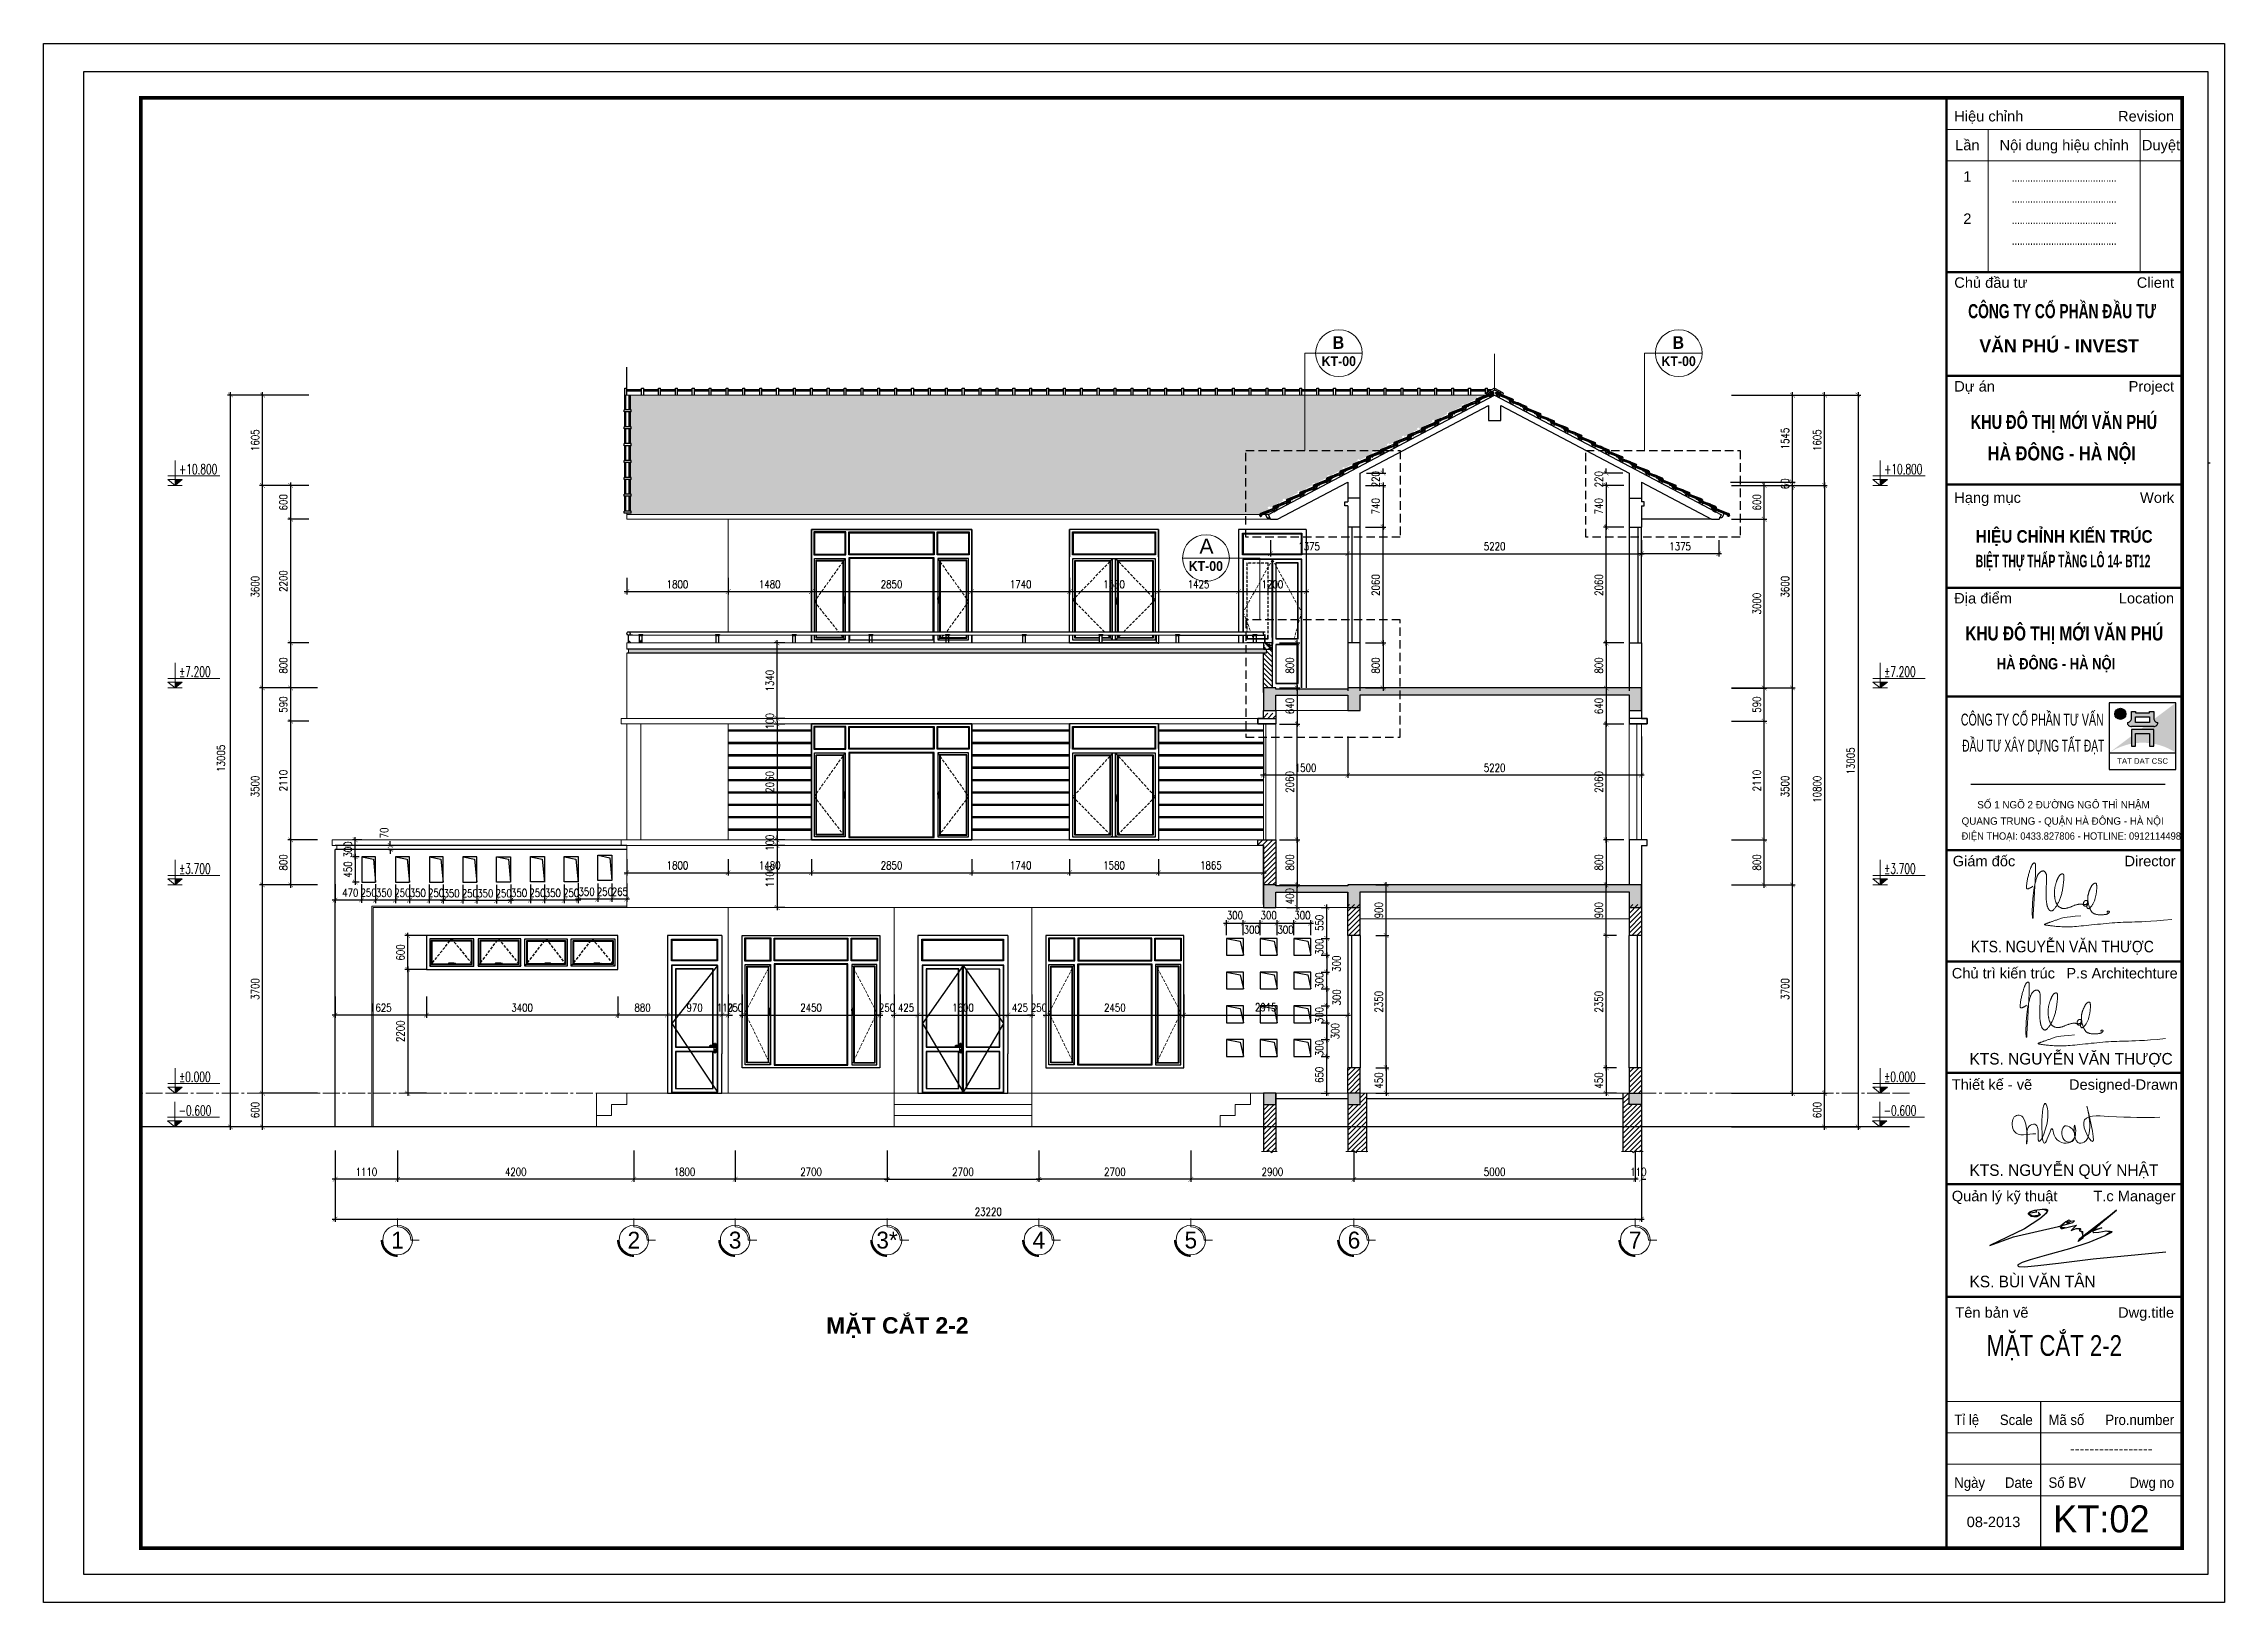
# Model space of a CAD drawing. Header units: millimetres. Extents: x -34806 to 662668, y 63228 to 99452.
# Drawn here: x 518113 to 556876, y 68042 to 95743 of the extents above; entities that cross this region are included whole.
import ezdxf
from ezdxf.enums import TextEntityAlignment as Align

# ---------------------------------------------------------------- set-up
doc = ezdxf.new("R2010")
doc.units = ezdxf.units.MM
doc.header["$LTSCALE"] = 200
doc.header["$MEASUREMENT"] = 0
doc.header["$PDMODE"] = 3
doc.header["$PDSIZE"] = 50
for name, pattern in [('CENTER2', [1.125, 0.75, -0.125, 0.125, -0.125]), ('DASHED2', [0.375, 0.25, -0.125]), ('HIDDEN', [0.375, 0.25, -0.125])]:
    doc.linetypes.add(name, pattern=pattern)
doc.layers.get('0').update_dxf_attribs({"color": 95, "linetype": 'CONTINUOUS'})
doc.layers.get('DEFPOINTS').update_dxf_attribs({"linetype": 'CONTINUOUS'})
for name, color, linetype in [('8', 1, 'CONTINUOUS'), ('A_Walls', 1, 'CONTINUOUS'), ('COT', 2, 'CONTINUOUS'), ('DIM', 1, 'CONTINUOUS'), ('KHUNGTEN', 7, 'CONTINUOUS'), ('Manh', 8, 'CONTINUOUS'), ('Net_Manh', 155, 'CONTINUOUS'), ('Net_Thay', 7, 'CONTINUOUS'), ('NOITHAT', 32, 'CONTINUOUS'), ('NT', 39, 'CONTINUOUS'), ('TEXT', 7, 'CONTINUOUS'), ('TEXT2', 6, 'CONTINUOUS'), ('TH', 4, 'CONTINUOUS'), ('TPTA-Virtural', 253, 'CONTINUOUS'), ('TUONG', 2, 'CONTINUOUS'), ('wood', 254, 'CONTINUOUS')]:
    doc.layers.add(name, color=color, linetype=linetype)
for name, color, linetype, lineweight in [('hacth', 251, 'CONTINUOUS', 13), ('hatch', 251, 'CONTINUOUS', 5), ('Interior - Furniture _Pen_No__16', 124, 'CONTINUOUS', 20), ('nep', 4, 'CONTINUOUS', 30), ('thay', 7, 'CONTINUOUS', 18), ('tim', 254, 'CENTER2', 9), ('VU', 8, 'HIDDEN', 13)]:
    doc.layers.add(name, color=color, linetype=linetype, lineweight=lineweight)
doc.styles.add('.VnArial', font='VNARIAL.ttf')
doc.styles.add('Aria H B iso', font='VHARIALB.ttf')
doc.styles.add('Arial iso', font='VNARIAL.ttf')
doc.styles.add('Arial N  iso', font='VNARIALN.ttf')
doc.styles.add('CHU HOA Day', font='VHARIAL.ttf')
doc.styles.add('dam', font='VHAVANB.ttf', dxfattribs={"width": 0.9, "height": 450})
doc.styles.add('NHO', font='VNCC-RMS.SHX', dxfattribs={"width": 0.8})
doc.styles.add('RomanS', font='romans.shx', dxfattribs={"width": 0.8})
doc.styles.add('Scale', font='vnsimli.shx', dxfattribs={"width": 0.65, "bigfont": 'bigfont.shx'})
doc.styles.add('STYLE2', font='VHHELS.ttf')
doc.styles.add('TEXT1', font='VHARIAL.ttf', dxfattribs={"width": 0.85, "height": 200})
doc.styles.add('VNCC-COM', font='VHAVAN.ttf', dxfattribs={"width": 0.8})
doc.styles.add('VNCC-SIM', font='VHAVAN.ttf', dxfattribs={"width": 0.85})
doc.dimstyles.new('D1', dxfattribs={"dimtxt": 140, "dimasz": 80, "dimexe": 50, "dimexo": 0, "dimgap": 60, "dimtad": 1, "dimdec": 0, "dimzin": 0, "dimdsep": 46, "dimtxsty": 'RomanS', "dimblk1": 'ARCHTICK', "dimblk2": 'ARCHTICK', "dimsah": 1, "dimcen": 100, "dimdle": 50, "dimclrt": 7, "dimadec": 0, "dimazin": 0, "dimtfac": 0.005, "dimtdec": 0, "dimtix": 1, "dimtofl": 0, "dimtmove": 2, "dimatfit": 3, "dimldrblk": 'ARCHTICK', "dimfxl": 1, "dimtvp": 0.8, "dimtolj": 1, "dimtzin": 0, "dimarcsym": 0})
pattern_1 = [(45, (50084.037, -284845.194), (-44.194174, 44.194174), [])]

msp = doc.modelspace()

# ---------------------------------------------------------------- texts
at = {"layer": 'KHUNGTEN', "color": 7, "style": 'Aria H B iso'}
msp.add_text('mÆt c¾t 2-2', height=291.05, dxfattribs=at).set_placement((533288, 72818.7), align=Align.CENTER)
at = {"layer": 'TEXT', "linetype": 'Continuous', "style": 'dam'}
for s, p in [('1', (524404.7, 74480.7)), ('2', (528604.7, 74480.7)), ('3', (530404.7, 74480.7)), ('3*', (533104.7, 74480.7)), ('4', (535804.7, 74480.7)), ('5', (538504.7, 74480.7)), ('6', (541404.7, 74480.7)), ('7', (546404.7, 74480.7))]:
    msp.add_text(s, height=300, dxfattribs=at).set_placement(p, align=Align.MIDDLE)
at = {"layer": 'TEXT', "style": 'VNCC-COM', "width": 0.8}
msp.add_text('mÆt c¾t 2-2', height=368.662, dxfattribs=at).set_placement((552645.6, 72423))
at = {"layer": 'TEXT', "style": 'STYLE2'}
msp.add_text('kt:02', height=480.09, dxfattribs=at).set_placement((553833.4, 69286.5))
at = {"layer": 'TEXT', "linetype": 'Continuous', "style": 'Aria H B iso', "width": 0.9}
for tag, text, height, p in [('B', 'a', 225, (541129.1, 90319.1)), ('B', 'a', 225, (547169.6, 90319.1)), ('KT-00', 'kt-00', 174.63, (541135.3, 90013)), ('KT-00', 'kt-00', 174.63, (547175.7, 90013)), ('KT-00', 'kt-00', 174.63, (538771.5, 86372.2))]:
    msp.add_attdef(tag, text=text, height=height, dxfattribs=at).set_placement(p, align=Align.CENTER)
at = {"layer": 'TEXT', "style": 'CHU HOA Day', "text_generation_flag": 4}
msp.add_attdef('A', text='a', height=270, rotation=180, dxfattribs=at).set_placement((538783.2, 86678.2), align=Align.CENTER)

# ---------------------------------------------------------------- blocks, each defined once
blk = doc.blocks.new('_ArchTick')
at = {"layer": 'DIM', "color": 150}
blk.add_lwpolyline([(0.5, 0.5, 0.133, 0, 0), (0, 0, 0, 0.133, 0), (-0.5, -0.5, 0.133, 0.133, 0)], format="xyseb", dxfattribs=at)
blk = doc.blocks.new('*D820')
at = {"layer": 'DEFPOINTS', "color": 0}
for p in [(523295, 76073), (546515, 76073), (546515, 74854)]:
    blk.add_point(p, dxfattribs=at)
at = {"layer": 'DIM', "color": 0, "lineweight": -2}
for p, q in [((523295, 76073), (523295, 74804)), ((546515, 76073), (546515, 74804)), ((523245, 74854), (546565, 74854))]:
    blk.add_line(p, q, dxfattribs=at)
at = {"layer": 'DIM', "color": 0, "lineweight": -2, "xscale": 80, "yscale": 80, "zscale": 80, "rotation": 180}
blk.add_blockref('_ArchTick', (523295, 74854), dxfattribs=at)
at = {"layer": 'DIM', "color": 0, "lineweight": -2, "xscale": 80, "yscale": 80, "zscale": 80}
blk.add_blockref('_ArchTick', (546515, 74854), dxfattribs=at)
at = {"layer": 'DIM', "color": 7, "insert": (534905, 74984), "char_height": 140, "attachment_point": 5, "style": 'RomanS'}
blk.add_mtext('\\A1;23220', dxfattribs=at)
blk = doc.blocks.new('*D821')
at = {"layer": 'DEFPOINTS', "color": 0}
for p in [(546405, 76073), (546515, 76073), (546405, 75563)]:
    blk.add_point(p, dxfattribs=at)
at = {"layer": 'DIM', "color": 0, "lineweight": -2}
for p, q in [((546405, 76073), (546405, 75513)), ((546515, 76073), (546515, 75513)), ((546405, 75563), (546325, 75563)), ((546515, 75563), (546595, 75563))]:
    blk.add_line(p, q, dxfattribs=at)
at = {"layer": 'DIM', "color": 0, "lineweight": -2, "xscale": 80, "yscale": 80, "zscale": 80}
blk.add_blockref('_ArchTick', (546405, 75563), dxfattribs=at)
at = {"layer": 'DIM', "color": 0, "lineweight": -2, "xscale": 80, "yscale": 80, "zscale": 80, "rotation": 180}
blk.add_blockref('_ArchTick', (546515, 75563), dxfattribs=at)
at = {"layer": 'DIM', "color": 7, "insert": (546460, 75693), "char_height": 140, "attachment_point": 5, "style": 'RomanS'}
blk.add_mtext('\\A1;110', dxfattribs=at)
blk = doc.blocks.new('*D822')
at = {"layer": 'DEFPOINTS', "color": 0}
for p in [(541405, 76073), (546405, 76073), (541405, 75563)]:
    blk.add_point(p, dxfattribs=at)
at = {"layer": 'DIM', "color": 0, "lineweight": -2}
for p, q in [((541405, 76073), (541405, 75513)), ((546405, 76073), (546405, 75513)), ((546455, 75563), (541355, 75563))]:
    blk.add_line(p, q, dxfattribs=at)
at = {"layer": 'DIM', "color": 0, "lineweight": -2, "xscale": 80, "yscale": 80, "zscale": 80, "rotation": 180}
blk.add_blockref('_ArchTick', (541405, 75563), dxfattribs=at)
at = {"layer": 'DIM', "color": 0, "lineweight": -2, "xscale": 80, "yscale": 80, "zscale": 80}
blk.add_blockref('_ArchTick', (546405, 75563), dxfattribs=at)
at = {"layer": 'DIM', "color": 7, "insert": (543905, 75693), "char_height": 140, "attachment_point": 5, "style": 'RomanS'}
blk.add_mtext('\\A1;5000', dxfattribs=at)
blk = doc.blocks.new('*D823')
at = {"layer": 'DEFPOINTS', "color": 0}
for p in [(538505, 76073), (541405, 76073), (538505, 75563)]:
    blk.add_point(p, dxfattribs=at)
at = {"layer": 'DIM', "color": 0, "lineweight": -2}
for p, q in [((538505, 76073), (538505, 75513)), ((541405, 76073), (541405, 75513)), ((541455, 75563), (538455, 75563))]:
    blk.add_line(p, q, dxfattribs=at)
at = {"layer": 'DIM', "color": 0, "lineweight": -2, "xscale": 80, "yscale": 80, "zscale": 80, "rotation": 180}
blk.add_blockref('_ArchTick', (538505, 75563), dxfattribs=at)
at = {"layer": 'DIM', "color": 0, "lineweight": -2, "xscale": 80, "yscale": 80, "zscale": 80}
blk.add_blockref('_ArchTick', (541405, 75563), dxfattribs=at)
at = {"layer": 'DIM', "color": 7, "insert": (539955, 75693), "char_height": 140, "attachment_point": 5, "style": 'RomanS'}
blk.add_mtext('\\A1;2900', dxfattribs=at)
blk = doc.blocks.new('*D824')
at = {"layer": 'DEFPOINTS', "color": 0}
for p in [(535805, 76073), (538505, 76073), (535805, 75563)]:
    blk.add_point(p, dxfattribs=at)
at = {"layer": 'DIM', "color": 0, "lineweight": -2}
for p, q in [((535805, 76073), (535805, 75513)), ((538505, 76073), (538505, 75513)), ((538555, 75563), (535755, 75563))]:
    blk.add_line(p, q, dxfattribs=at)
at = {"layer": 'DIM', "color": 0, "lineweight": -2, "xscale": 80, "yscale": 80, "zscale": 80, "rotation": 180}
blk.add_blockref('_ArchTick', (535805, 75563), dxfattribs=at)
at = {"layer": 'DIM', "color": 0, "lineweight": -2, "xscale": 80, "yscale": 80, "zscale": 80}
blk.add_blockref('_ArchTick', (538505, 75563), dxfattribs=at)
at = {"layer": 'DIM', "color": 7, "insert": (537155, 75693), "char_height": 140, "attachment_point": 5, "style": 'RomanS'}
blk.add_mtext('\\A1;2700', dxfattribs=at)
blk = doc.blocks.new('*D825')
at = {"layer": 'DEFPOINTS', "color": 0}
for p in [(528605, 76073), (530405, 76073), (528605, 75563)]:
    blk.add_point(p, dxfattribs=at)
at = {"layer": 'DIM', "color": 0, "lineweight": -2}
for p, q in [((528605, 76073), (528605, 75513)), ((530405, 76073), (530405, 75513)), ((530455, 75563), (528555, 75563))]:
    blk.add_line(p, q, dxfattribs=at)
at = {"layer": 'DIM', "color": 0, "lineweight": -2, "xscale": 80, "yscale": 80, "zscale": 80, "rotation": 180}
blk.add_blockref('_ArchTick', (528605, 75563), dxfattribs=at)
at = {"layer": 'DIM', "color": 0, "lineweight": -2, "xscale": 80, "yscale": 80, "zscale": 80}
blk.add_blockref('_ArchTick', (530405, 75563), dxfattribs=at)
at = {"layer": 'DIM', "color": 7, "insert": (529505, 75693), "char_height": 140, "attachment_point": 5, "style": 'RomanS'}
blk.add_mtext('\\A1;1800', dxfattribs=at)
blk = doc.blocks.new('*D826')
at = {"layer": 'DEFPOINTS', "color": 0}
for p in [(524405, 76073), (528605, 76073), (524405, 75563)]:
    blk.add_point(p, dxfattribs=at)
at = {"layer": 'DIM', "color": 0, "lineweight": -2}
for p, q in [((524405, 76073), (524405, 75513)), ((528605, 76073), (528605, 75513)), ((528655, 75563), (524355, 75563))]:
    blk.add_line(p, q, dxfattribs=at)
at = {"layer": 'DIM', "color": 0, "lineweight": -2, "xscale": 80, "yscale": 80, "zscale": 80, "rotation": 180}
blk.add_blockref('_ArchTick', (524405, 75563), dxfattribs=at)
at = {"layer": 'DIM', "color": 0, "lineweight": -2, "xscale": 80, "yscale": 80, "zscale": 80}
blk.add_blockref('_ArchTick', (528605, 75563), dxfattribs=at)
at = {"layer": 'DIM', "color": 7, "insert": (526505, 75693), "char_height": 140, "attachment_point": 5, "style": 'RomanS'}
blk.add_mtext('\\A1;4200', dxfattribs=at)
blk = doc.blocks.new('*D827')
at = {"layer": 'DEFPOINTS', "color": 0}
for p in [(523295, 76073), (524405, 76073), (523295, 75563)]:
    blk.add_point(p, dxfattribs=at)
at = {"layer": 'DIM', "color": 0, "lineweight": -2}
for p, q in [((523295, 76073), (523295, 75513)), ((524405, 76073), (524405, 75513)), ((524455, 75563), (523245, 75563))]:
    blk.add_line(p, q, dxfattribs=at)
at = {"layer": 'DIM', "color": 0, "lineweight": -2, "xscale": 80, "yscale": 80, "zscale": 80, "rotation": 180}
blk.add_blockref('_ArchTick', (523295, 75563), dxfattribs=at)
at = {"layer": 'DIM', "color": 0, "lineweight": -2, "xscale": 80, "yscale": 80, "zscale": 80}
blk.add_blockref('_ArchTick', (524405, 75563), dxfattribs=at)
at = {"layer": 'DIM', "color": 7, "insert": (523850, 75693), "char_height": 140, "attachment_point": 5, "style": 'RomanS'}
blk.add_mtext('\\A1;1110', dxfattribs=at)
blk = doc.blocks.new('tr')
at = {"layer": 'thay', "ltscale": 600}
for p, q in [((0, -200), (0, 0)), ((313, -513), (513, -513))]:
    blk.add_line(p, q, dxfattribs=at)
at = {"layer": 'thay', "color": 150, "ltscale": 600, "const_width": 50}
blk.add_lwpolyline([(-375, -513, 0.414214), (0, -888, 0.414214)], format="xyb", dxfattribs=at)
at = {"layer": 'thay', "ltscale": 600}
blk.add_circle((0, -513), 350, dxfattribs=at)
blk.add_arc((0, -513), 313, 0, 90, dxfattribs=at)
blk = doc.blocks.new('*D828')
at = {"layer": 'DEFPOINTS', "color": 0}
for p in [(533105, 76073), (535805, 76073), (535805, 75563)]:
    blk.add_point(p, dxfattribs=at)
at = {"layer": 'DIM', "color": 0, "lineweight": -2}
for p, q in [((533105, 76073), (533105, 75513)), ((535805, 76073), (535805, 75513)), ((533055, 75563), (535855, 75563))]:
    blk.add_line(p, q, dxfattribs=at)
at = {"layer": 'DIM', "color": 0, "lineweight": -2, "xscale": 80, "yscale": 80, "zscale": 80, "rotation": 180}
blk.add_blockref('_ArchTick', (533105, 75563), dxfattribs=at)
at = {"layer": 'DIM', "color": 0, "lineweight": -2, "xscale": 80, "yscale": 80, "zscale": 80}
blk.add_blockref('_ArchTick', (535805, 75563), dxfattribs=at)
at = {"layer": 'DIM', "color": 7, "insert": (534455, 75693), "char_height": 140, "attachment_point": 5, "style": 'RomanS'}
blk.add_mtext('\\A1;2700', dxfattribs=at)
blk = doc.blocks.new('*D829')
at = {"layer": 'DEFPOINTS', "color": 0}
for p in [(530405, 76073), (533105, 76073), (530405, 75563)]:
    blk.add_point(p, dxfattribs=at)
at = {"layer": 'DIM', "color": 0, "lineweight": -2}
for p, q in [((530405, 76073), (530405, 75513)), ((533105, 76073), (533105, 75513)), ((533155, 75563), (530355, 75563))]:
    blk.add_line(p, q, dxfattribs=at)
at = {"layer": 'DIM', "color": 0, "lineweight": -2, "xscale": 80, "yscale": 80, "zscale": 80, "rotation": 180}
blk.add_blockref('_ArchTick', (530405, 75563), dxfattribs=at)
at = {"layer": 'DIM', "color": 0, "lineweight": -2, "xscale": 80, "yscale": 80, "zscale": 80}
blk.add_blockref('_ArchTick', (533105, 75563), dxfattribs=at)
at = {"layer": 'DIM', "color": 7, "insert": (531755, 75693), "char_height": 140, "attachment_point": 5, "style": 'RomanS'}
blk.add_mtext('\\A1;2700', dxfattribs=at)
blk = doc.blocks.new('*D830')
at = {"layer": 'DEFPOINTS', "color": 0}
for p in [(521434, 89498), (522829, 89498), (522981, 76492)]:
    blk.add_point(p, dxfattribs=at)
at = {"layer": 'DIM', "color": 0, "lineweight": -2}
for p, q in [((521434, 76442), (521434, 89548)), ((522829, 89498), (521384, 89498)), ((522981, 76492), (521384, 76492))]:
    blk.add_line(p, q, dxfattribs=at)
at = {"layer": 'DIM', "color": 0, "lineweight": -2, "xscale": 80, "yscale": 80, "zscale": 80}
for p, rotation in [((521434, 89498), 90), ((521434, 76492), 270)]:
    blk.add_blockref('_ArchTick', p, dxfattribs=dict(at, rotation=rotation))
at = {"layer": 'DIM', "color": 7, "insert": (521266, 83042), "char_height": 140, "attachment_point": 5, "rotation": 90, "style": 'RomanS'}
blk.add_mtext('\\A1;13005', dxfattribs=at)
blk = doc.blocks.new('*D831')
at = {"layer": 'DEFPOINTS', "color": 0}
for p in [(522003, 77092), (522829, 77092), (522829, 76492)]:
    blk.add_point(p, dxfattribs=at)
at = {"layer": 'DIM', "color": 0, "lineweight": -2}
for p, q in [((522003, 76442), (522003, 77142)), ((522829, 77092), (521953, 77092)), ((522829, 76492), (521953, 76492))]:
    blk.add_line(p, q, dxfattribs=at)
at = {"layer": 'DIM', "color": 0, "lineweight": -2, "xscale": 80, "yscale": 80, "zscale": 80}
for p, rotation in [((522003, 77092), 90), ((522003, 76492), 270)]:
    blk.add_blockref('_ArchTick', p, dxfattribs=dict(at, rotation=rotation))
at = {"layer": 'DIM', "color": 7, "insert": (521873, 76792), "char_height": 140, "attachment_point": 5, "rotation": 90, "style": 'RomanS'}
blk.add_mtext('\\A1;600', dxfattribs=at)
blk = doc.blocks.new('*D832')
at = {"layer": 'DEFPOINTS', "color": 0}
for p in [(522003, 80792), (522981, 80792), (522981, 77092)]:
    blk.add_point(p, dxfattribs=at)
at = {"layer": 'DIM', "color": 0, "lineweight": -2}
for p, q in [((522981, 80792), (521953, 80792)), ((522003, 77042), (522003, 80842)), ((522981, 77092), (521953, 77092))]:
    blk.add_line(p, q, dxfattribs=at)
at = {"layer": 'DIM', "color": 0, "lineweight": -2, "xscale": 80, "yscale": 80, "zscale": 80}
for p, rotation in [((522003, 80792), 90), ((522003, 77092), 270)]:
    blk.add_blockref('_ArchTick', p, dxfattribs=dict(at, rotation=rotation))
at = {"layer": 'DIM', "color": 7, "insert": (521873, 78942), "char_height": 140, "attachment_point": 5, "rotation": 90, "style": 'RomanS'}
blk.add_mtext('\\A1;3700', dxfattribs=at)
blk = doc.blocks.new('*D833')
at = {"layer": 'DEFPOINTS', "color": 0}
for p in [(522003, 84292), (522981, 84292), (522981, 80792)]:
    blk.add_point(p, dxfattribs=at)
at = {"layer": 'DIM', "color": 0, "lineweight": -2}
for p, q in [((522981, 84292), (521953, 84292)), ((522003, 80742), (522003, 84342)), ((522981, 80792), (521953, 80792))]:
    blk.add_line(p, q, dxfattribs=at)
at = {"layer": 'DIM', "color": 0, "lineweight": -2, "xscale": 80, "yscale": 80, "zscale": 80}
for p, rotation in [((522003, 84292), 90), ((522003, 80792), 270)]:
    blk.add_blockref('_ArchTick', p, dxfattribs=dict(at, rotation=rotation))
at = {"layer": 'DIM', "color": 7, "insert": (521873, 82542), "char_height": 140, "attachment_point": 5, "rotation": 90, "style": 'RomanS'}
blk.add_mtext('\\A1;3500', dxfattribs=at)
blk = doc.blocks.new('*D834')
at = {"layer": 'DEFPOINTS', "color": 0}
for p in [(522003, 87892), (522829, 87892), (522981, 84292)]:
    blk.add_point(p, dxfattribs=at)
at = {"layer": 'DIM', "color": 0, "lineweight": -2}
for p, q in [((522829, 87892), (521953, 87892)), ((522003, 84242), (522003, 87942)), ((522981, 84292), (521953, 84292))]:
    blk.add_line(p, q, dxfattribs=at)
at = {"layer": 'DIM', "color": 0, "lineweight": -2, "xscale": 80, "yscale": 80, "zscale": 80}
for p, rotation in [((522003, 87892), 90), ((522003, 84292), 270)]:
    blk.add_blockref('_ArchTick', p, dxfattribs=dict(at, rotation=rotation))
at = {"layer": 'DIM', "color": 7, "insert": (521873, 86092), "char_height": 140, "attachment_point": 5, "rotation": 90, "style": 'RomanS'}
blk.add_mtext('\\A1;3600', dxfattribs=at)
blk = doc.blocks.new('*D835')
at = {"layer": 'DEFPOINTS', "color": 0}
for p in [(522003, 89498), (522829, 89498), (522829, 87892)]:
    blk.add_point(p, dxfattribs=at)
at = {"layer": 'DIM', "color": 0, "lineweight": -2}
for p, q in [((522003, 87842), (522003, 89548)), ((522829, 89498), (521953, 89498)), ((522829, 87892), (521953, 87892))]:
    blk.add_line(p, q, dxfattribs=at)
at = {"layer": 'DIM', "color": 0, "lineweight": -2, "xscale": 80, "yscale": 80, "zscale": 80}
for p, rotation in [((522003, 89498), 90), ((522003, 87892), 270)]:
    blk.add_blockref('_ArchTick', p, dxfattribs=dict(at, rotation=rotation))
at = {"layer": 'DIM', "color": 7, "insert": (521873, 88695), "char_height": 140, "attachment_point": 5, "rotation": 90, "style": 'RomanS'}
blk.add_mtext('\\A1;1605', dxfattribs=at)
blk = doc.blocks.new('*D836')
at = {"layer": 'DEFPOINTS', "color": 0}
for p in [(522505, 81592), (522981, 81592), (522981, 80792)]:
    blk.add_point(p, dxfattribs=at)
at = {"layer": 'DIM', "color": 0, "lineweight": -2}
for p, q in [((522981, 81592), (522455, 81592)), ((522505, 80742), (522505, 81642)), ((522981, 80792), (522455, 80792))]:
    blk.add_line(p, q, dxfattribs=at)
at = {"layer": 'DIM', "color": 0, "lineweight": -2, "xscale": 80, "yscale": 80, "zscale": 80}
for p, rotation in [((522505, 81592), 90), ((522505, 80792), 270)]:
    blk.add_blockref('_ArchTick', p, dxfattribs=dict(at, rotation=rotation))
at = {"layer": 'DIM', "color": 7, "insert": (522375, 81192), "char_height": 140, "attachment_point": 5, "rotation": 90, "style": 'RomanS'}
blk.add_mtext('\\A1;800', dxfattribs=at)
blk = doc.blocks.new('*D837')
at = {"layer": 'DEFPOINTS', "color": 0}
for p in [(522505, 83702), (522829, 83702), (522829, 81592)]:
    blk.add_point(p, dxfattribs=at)
at = {"layer": 'DIM', "color": 0, "lineweight": -2}
for p, q in [((522505, 81542), (522505, 83752)), ((522829, 83702), (522455, 83702)), ((522829, 81592), (522455, 81592))]:
    blk.add_line(p, q, dxfattribs=at)
at = {"layer": 'DIM', "color": 0, "lineweight": -2, "xscale": 80, "yscale": 80, "zscale": 80}
for p, rotation in [((522505, 83702), 90), ((522505, 81592), 270)]:
    blk.add_blockref('_ArchTick', p, dxfattribs=dict(at, rotation=rotation))
at = {"layer": 'DIM', "color": 7, "insert": (522375, 82647), "char_height": 140, "attachment_point": 5, "rotation": 90, "style": 'RomanS'}
blk.add_mtext('\\A1;2110', dxfattribs=at)
blk = doc.blocks.new('*D838')
at = {"layer": 'DEFPOINTS', "color": 0}
for p in [(522505, 84292), (522829, 84292), (522829, 83702)]:
    blk.add_point(p, dxfattribs=at)
at = {"layer": 'DIM', "color": 0, "lineweight": -2}
for p, q in [((522829, 84292), (522455, 84292)), ((522505, 83652), (522505, 84342)), ((522829, 83702), (522455, 83702))]:
    blk.add_line(p, q, dxfattribs=at)
at = {"layer": 'DIM', "color": 0, "lineweight": -2, "xscale": 80, "yscale": 80, "zscale": 80}
for p, rotation in [((522505, 84292), 90), ((522505, 83702), 270)]:
    blk.add_blockref('_ArchTick', p, dxfattribs=dict(at, rotation=rotation))
at = {"layer": 'DIM', "color": 7, "insert": (522375, 83997), "char_height": 140, "attachment_point": 5, "rotation": 90, "style": 'RomanS'}
blk.add_mtext('\\A1;590', dxfattribs=at)
blk = doc.blocks.new('*D839')
at = {"layer": 'DEFPOINTS', "color": 0}
for p in [(522505, 85092), (522829, 85092), (522829, 84292)]:
    blk.add_point(p, dxfattribs=at)
at = {"layer": 'DIM', "color": 0, "lineweight": -2}
for p, q in [((522829, 85092), (522455, 85092)), ((522505, 84242), (522505, 85142)), ((522829, 84292), (522455, 84292))]:
    blk.add_line(p, q, dxfattribs=at)
at = {"layer": 'DIM', "color": 0, "lineweight": -2, "xscale": 80, "yscale": 80, "zscale": 80}
for p, rotation in [((522505, 85092), 90), ((522505, 84292), 270)]:
    blk.add_blockref('_ArchTick', p, dxfattribs=dict(at, rotation=rotation))
at = {"layer": 'DIM', "color": 7, "insert": (522375, 84692), "char_height": 140, "attachment_point": 5, "rotation": 90, "style": 'RomanS'}
blk.add_mtext('\\A1;800', dxfattribs=at)
blk = doc.blocks.new('*D840')
at = {"layer": 'DEFPOINTS', "color": 0}
for p in [(522505, 87292), (522829, 87292), (522829, 85092)]:
    blk.add_point(p, dxfattribs=at)
at = {"layer": 'DIM', "color": 0, "lineweight": -2}
for p, q in [((522829, 87292), (522455, 87292)), ((522505, 85042), (522505, 87342)), ((522829, 85092), (522455, 85092))]:
    blk.add_line(p, q, dxfattribs=at)
at = {"layer": 'DIM', "color": 0, "lineweight": -2, "xscale": 80, "yscale": 80, "zscale": 80}
for p, rotation in [((522505, 87292), 90), ((522505, 85092), 270)]:
    blk.add_blockref('_ArchTick', p, dxfattribs=dict(at, rotation=rotation))
at = {"layer": 'DIM', "color": 7, "insert": (522375, 86192), "char_height": 140, "attachment_point": 5, "rotation": 90, "style": 'RomanS'}
blk.add_mtext('\\A1;2200', dxfattribs=at)
blk = doc.blocks.new('cao do')
at = {"layer": 'thay'}
for p, q in [((0, 445), (0, 0)), ((798, 170), (-128, 170)), ((0, 0), (-128, 106)), ((128, 106), (-128, 106)), ((0, 0), (128, 106))]:
    blk.add_line(p, q, dxfattribs=at)
at = {"layer": 'thay', "ltscale": 600}
blk.add_line((128, 0), (-128, 0), dxfattribs=at)
at = {"layer": 'thay', "color": 150, "ltscale": 600}
blk.add_solid([(0, 0), (0, 106), (128, 106)], dxfattribs=at)
at = {"layer": 'TEXT', "style": 'Arial N  iso'}
blk.add_attdef('%%P0.000', text='', height=200, dxfattribs=at).set_placement((70, 290), align=Align.MIDDLE_LEFT)
blk = doc.blocks.new('*D841')
at = {"layer": 'DEFPOINTS', "color": 0}
for p in [(522505, 87892), (522829, 87892), (522829, 87292)]:
    blk.add_point(p, dxfattribs=at)
at = {"layer": 'DIM', "color": 0, "lineweight": -2}
for p, q in [((522829, 87892), (522455, 87892)), ((522505, 87242), (522505, 87942)), ((522829, 87292), (522455, 87292))]:
    blk.add_line(p, q, dxfattribs=at)
at = {"layer": 'DIM', "color": 0, "lineweight": -2, "xscale": 80, "yscale": 80, "zscale": 80}
for p, rotation in [((522505, 87892), 90), ((522505, 87292), 270)]:
    blk.add_blockref('_ArchTick', p, dxfattribs=dict(at, rotation=rotation))
at = {"layer": 'DIM', "color": 7, "insert": (522375, 87592), "char_height": 140, "attachment_point": 5, "rotation": 90, "style": 'RomanS'}
blk.add_mtext('\\A1;600', dxfattribs=at)
blk = doc.blocks.new('*D842')
at = {"layer": 'DEFPOINTS', "color": 0}
for p in [(528480, 81250), (530280, 81250), (530280, 81009)]:
    blk.add_point(p, dxfattribs=at)
at = {"layer": 'DIM', "color": 0, "lineweight": -2}
for p, q in [((528480, 81250), (528480, 80959)), ((530280, 81250), (530280, 80959)), ((528430, 81009), (530330, 81009))]:
    blk.add_line(p, q, dxfattribs=at)
at = {"layer": 'DIM', "color": 0, "lineweight": -2, "xscale": 80, "yscale": 80, "zscale": 80, "rotation": 180}
blk.add_blockref('_ArchTick', (528480, 81009), dxfattribs=at)
at = {"layer": 'DIM', "color": 0, "lineweight": -2, "xscale": 80, "yscale": 80, "zscale": 80}
blk.add_blockref('_ArchTick', (530280, 81009), dxfattribs=at)
at = {"layer": 'DIM', "color": 7, "insert": (529380, 81139), "char_height": 140, "attachment_point": 5, "style": 'RomanS'}
blk.add_mtext('\\A1;1800', dxfattribs=at)
blk = doc.blocks.new('*D843')
at = {"layer": 'DEFPOINTS', "color": 0}
for p in [(530280, 81250), (531760, 81250), (531760, 81009)]:
    blk.add_point(p, dxfattribs=at)
at = {"layer": 'DIM', "color": 0, "lineweight": -2}
for p, q in [((530280, 81250), (530280, 80959)), ((531760, 81250), (531760, 80959)), ((530230, 81009), (531810, 81009))]:
    blk.add_line(p, q, dxfattribs=at)
at = {"layer": 'DIM', "color": 0, "lineweight": -2, "xscale": 80, "yscale": 80, "zscale": 80, "rotation": 180}
blk.add_blockref('_ArchTick', (530280, 81009), dxfattribs=at)
at = {"layer": 'DIM', "color": 0, "lineweight": -2, "xscale": 80, "yscale": 80, "zscale": 80}
blk.add_blockref('_ArchTick', (531760, 81009), dxfattribs=at)
at = {"layer": 'DIM', "color": 7, "insert": (531020, 81139), "char_height": 140, "attachment_point": 5, "style": 'RomanS'}
blk.add_mtext('\\A1;1480', dxfattribs=at)
blk = doc.blocks.new('*D844')
at = {"layer": 'DEFPOINTS', "color": 0}
for p in [(531760, 81250), (534610, 81250), (534610, 81009)]:
    blk.add_point(p, dxfattribs=at)
at = {"layer": 'DIM', "color": 0, "lineweight": -2}
for p, q in [((531760, 81250), (531760, 80959)), ((534610, 81250), (534610, 80959)), ((531710, 81009), (534660, 81009))]:
    blk.add_line(p, q, dxfattribs=at)
at = {"layer": 'DIM', "color": 0, "lineweight": -2, "xscale": 80, "yscale": 80, "zscale": 80, "rotation": 180}
blk.add_blockref('_ArchTick', (531760, 81009), dxfattribs=at)
at = {"layer": 'DIM', "color": 0, "lineweight": -2, "xscale": 80, "yscale": 80, "zscale": 80}
blk.add_blockref('_ArchTick', (534610, 81009), dxfattribs=at)
at = {"layer": 'DIM', "color": 7, "insert": (533185, 81139), "char_height": 140, "attachment_point": 5, "style": 'RomanS'}
blk.add_mtext('\\A1;2850', dxfattribs=at)
blk = doc.blocks.new('*D845')
at = {"layer": 'DEFPOINTS', "color": 0}
for p in [(534610, 81250), (536350, 81250), (536350, 81009)]:
    blk.add_point(p, dxfattribs=at)
at = {"layer": 'DIM', "color": 0, "lineweight": -2}
for p, q in [((534610, 81250), (534610, 80959)), ((536350, 81250), (536350, 80959)), ((534560, 81009), (536400, 81009))]:
    blk.add_line(p, q, dxfattribs=at)
at = {"layer": 'DIM', "color": 0, "lineweight": -2, "xscale": 80, "yscale": 80, "zscale": 80, "rotation": 180}
blk.add_blockref('_ArchTick', (534610, 81009), dxfattribs=at)
at = {"layer": 'DIM', "color": 0, "lineweight": -2, "xscale": 80, "yscale": 80, "zscale": 80}
blk.add_blockref('_ArchTick', (536350, 81009), dxfattribs=at)
at = {"layer": 'DIM', "color": 7, "insert": (535480, 81139), "char_height": 140, "attachment_point": 5, "style": 'RomanS'}
blk.add_mtext('\\A1;1740', dxfattribs=at)
blk = doc.blocks.new('*D846')
at = {"layer": 'DEFPOINTS', "color": 0}
for p in [(536350, 81250), (537930, 81250), (537930, 81009)]:
    blk.add_point(p, dxfattribs=at)
at = {"layer": 'DIM', "color": 0, "lineweight": -2}
for p, q in [((536350, 81250), (536350, 80959)), ((537930, 81250), (537930, 80959)), ((536300, 81009), (537980, 81009))]:
    blk.add_line(p, q, dxfattribs=at)
at = {"layer": 'DIM', "color": 0, "lineweight": -2, "xscale": 80, "yscale": 80, "zscale": 80, "rotation": 180}
blk.add_blockref('_ArchTick', (536350, 81009), dxfattribs=at)
at = {"layer": 'DIM', "color": 0, "lineweight": -2, "xscale": 80, "yscale": 80, "zscale": 80}
blk.add_blockref('_ArchTick', (537930, 81009), dxfattribs=at)
at = {"layer": 'DIM', "color": 7, "insert": (537140, 81139), "char_height": 140, "attachment_point": 5, "style": 'RomanS'}
blk.add_mtext('\\A1;1580', dxfattribs=at)
blk = doc.blocks.new('*D847')
at = {"layer": 'DEFPOINTS', "color": 0}
for p in [(537930, 81250), (539795, 81250), (539795, 81009)]:
    blk.add_point(p, dxfattribs=at)
at = {"layer": 'DIM', "color": 0, "lineweight": -2}
for p, q in [((537930, 81250), (537930, 80959)), ((539795, 81250), (539795, 80959)), ((537880, 81009), (539845, 81009))]:
    blk.add_line(p, q, dxfattribs=at)
at = {"layer": 'DIM', "color": 0, "lineweight": -2, "xscale": 80, "yscale": 80, "zscale": 80, "rotation": 180}
blk.add_blockref('_ArchTick', (537930, 81009), dxfattribs=at)
at = {"layer": 'DIM', "color": 0, "lineweight": -2, "xscale": 80, "yscale": 80, "zscale": 80}
blk.add_blockref('_ArchTick', (539795, 81009), dxfattribs=at)
at = {"layer": 'DIM', "color": 7, "insert": (538862, 81139), "char_height": 140, "attachment_point": 5, "style": 'RomanS'}
blk.add_mtext('\\A1;1865', dxfattribs=at)
blk = doc.blocks.new('*D848')
at = {"layer": 'DEFPOINTS', "color": 0}
for p in [(530280, 78842), (530530, 78842), (530530, 78480)]:
    blk.add_point(p, dxfattribs=at)
at = {"layer": 'DIM', "color": 0, "lineweight": -2}
for p, q in [((530280, 78842), (530280, 78430)), ((530530, 78842), (530530, 78430)), ((530280, 78480), (530200, 78480)), ((530530, 78480), (530610, 78480))]:
    blk.add_line(p, q, dxfattribs=at)
at = {"layer": 'DIM', "color": 0, "lineweight": -2, "xscale": 80, "yscale": 80, "zscale": 80}
blk.add_blockref('_ArchTick', (530280, 78480), dxfattribs=at)
at = {"layer": 'DIM', "color": 0, "lineweight": -2, "xscale": 80, "yscale": 80, "zscale": 80, "rotation": 180}
blk.add_blockref('_ArchTick', (530530, 78480), dxfattribs=at)
at = {"layer": 'DIM', "color": 7, "insert": (530405, 78610), "char_height": 140, "attachment_point": 5, "style": 'RomanS'}
blk.add_mtext('\\A1;250', dxfattribs=at)
blk = doc.blocks.new('*D849')
at = {"layer": 'DEFPOINTS', "color": 0}
for p in [(530530, 78842), (532980, 78842), (532980, 78480)]:
    blk.add_point(p, dxfattribs=at)
at = {"layer": 'DIM', "color": 0, "lineweight": -2}
for p, q in [((530530, 78842), (530530, 78430)), ((532980, 78842), (532980, 78430)), ((530480, 78480), (533030, 78480))]:
    blk.add_line(p, q, dxfattribs=at)
at = {"layer": 'DIM', "color": 0, "lineweight": -2, "xscale": 80, "yscale": 80, "zscale": 80, "rotation": 180}
blk.add_blockref('_ArchTick', (530530, 78480), dxfattribs=at)
at = {"layer": 'DIM', "color": 0, "lineweight": -2, "xscale": 80, "yscale": 80, "zscale": 80}
blk.add_blockref('_ArchTick', (532980, 78480), dxfattribs=at)
at = {"layer": 'DIM', "color": 7, "insert": (531755, 78610), "char_height": 140, "attachment_point": 5, "style": 'RomanS'}
blk.add_mtext('\\A1;2450', dxfattribs=at)
blk = doc.blocks.new('*D850')
at = {"layer": 'DEFPOINTS', "color": 0}
for p in [(532980, 78842), (533230, 78842), (533230, 78480)]:
    blk.add_point(p, dxfattribs=at)
at = {"layer": 'DIM', "color": 0, "lineweight": -2}
for p, q in [((532980, 78842), (532980, 78430)), ((533230, 78842), (533230, 78430)), ((532980, 78480), (532900, 78480)), ((533230, 78480), (533310, 78480))]:
    blk.add_line(p, q, dxfattribs=at)
at = {"layer": 'DIM', "color": 0, "lineweight": -2, "xscale": 80, "yscale": 80, "zscale": 80}
blk.add_blockref('_ArchTick', (532980, 78480), dxfattribs=at)
at = {"layer": 'DIM', "color": 0, "lineweight": -2, "xscale": 80, "yscale": 80, "zscale": 80, "rotation": 180}
blk.add_blockref('_ArchTick', (533230, 78480), dxfattribs=at)
at = {"layer": 'DIM', "color": 7, "insert": (533105, 78610), "char_height": 140, "attachment_point": 5, "style": 'RomanS'}
blk.add_mtext('\\A1;250', dxfattribs=at)
blk = doc.blocks.new('*D851')
at = {"layer": 'DEFPOINTS', "color": 0}
for p in [(533230, 78842), (533655, 78843), (533655, 78480)]:
    blk.add_point(p, dxfattribs=at)
at = {"layer": 'DIM', "color": 0, "lineweight": -2}
for p, q in [((533230, 78842), (533230, 78430)), ((533655, 78843), (533655, 78430)), ((533180, 78480), (533705, 78480))]:
    blk.add_line(p, q, dxfattribs=at)
at = {"layer": 'DIM', "color": 0, "lineweight": -2, "xscale": 80, "yscale": 80, "zscale": 80, "rotation": 180}
blk.add_blockref('_ArchTick', (533230, 78480), dxfattribs=at)
at = {"layer": 'DIM', "color": 0, "lineweight": -2, "xscale": 80, "yscale": 80, "zscale": 80}
blk.add_blockref('_ArchTick', (533655, 78480), dxfattribs=at)
at = {"layer": 'DIM', "color": 7, "insert": (533442, 78610), "char_height": 140, "attachment_point": 5, "style": 'RomanS'}
blk.add_mtext('\\A1;425', dxfattribs=at)
blk = doc.blocks.new('*D852')
at = {"layer": 'DEFPOINTS', "color": 0}
for p in [(535680, 78842), (535930, 78842), (535930, 78480)]:
    blk.add_point(p, dxfattribs=at)
at = {"layer": 'DIM', "color": 0, "lineweight": -2}
for p, q in [((535680, 78842), (535680, 78430)), ((535930, 78842), (535930, 78430)), ((535680, 78480), (535600, 78480)), ((535930, 78480), (536010, 78480))]:
    blk.add_line(p, q, dxfattribs=at)
at = {"layer": 'DIM', "color": 0, "lineweight": -2, "xscale": 80, "yscale": 80, "zscale": 80}
blk.add_blockref('_ArchTick', (535680, 78480), dxfattribs=at)
at = {"layer": 'DIM', "color": 0, "lineweight": -2, "xscale": 80, "yscale": 80, "zscale": 80, "rotation": 180}
blk.add_blockref('_ArchTick', (535930, 78480), dxfattribs=at)
at = {"layer": 'DIM', "color": 7, "insert": (535805, 78610), "char_height": 140, "attachment_point": 5, "style": 'RomanS'}
blk.add_mtext('\\A1;250', dxfattribs=at)
blk = doc.blocks.new('*D853')
at = {"layer": 'DEFPOINTS', "color": 0}
for p in [(535930, 78842), (538380, 78842), (538380, 78480)]:
    blk.add_point(p, dxfattribs=at)
at = {"layer": 'DIM', "color": 0, "lineweight": -2}
for p, q in [((535930, 78842), (535930, 78430)), ((538380, 78842), (538380, 78430)), ((535880, 78480), (538430, 78480))]:
    blk.add_line(p, q, dxfattribs=at)
at = {"layer": 'DIM', "color": 0, "lineweight": -2, "xscale": 80, "yscale": 80, "zscale": 80, "rotation": 180}
blk.add_blockref('_ArchTick', (535930, 78480), dxfattribs=at)
at = {"layer": 'DIM', "color": 0, "lineweight": -2, "xscale": 80, "yscale": 80, "zscale": 80}
blk.add_blockref('_ArchTick', (538380, 78480), dxfattribs=at)
at = {"layer": 'DIM', "color": 7, "insert": (537155, 78610), "char_height": 140, "attachment_point": 5, "style": 'RomanS'}
blk.add_mtext('\\A1;2450', dxfattribs=at)
blk = doc.blocks.new('*D854')
at = {"layer": 'DEFPOINTS', "color": 0}
for p in [(538380, 78842), (541295, 78842), (541295, 78480)]:
    blk.add_point(p, dxfattribs=at)
at = {"layer": 'DIM', "color": 0, "lineweight": -2}
for p, q in [((538380, 78842), (538380, 78430)), ((541295, 78842), (541295, 78430)), ((538330, 78480), (541345, 78480))]:
    blk.add_line(p, q, dxfattribs=at)
at = {"layer": 'DIM', "color": 0, "lineweight": -2, "xscale": 80, "yscale": 80, "zscale": 80, "rotation": 180}
blk.add_blockref('_ArchTick', (538380, 78480), dxfattribs=at)
at = {"layer": 'DIM', "color": 0, "lineweight": -2, "xscale": 80, "yscale": 80, "zscale": 80}
blk.add_blockref('_ArchTick', (541295, 78480), dxfattribs=at)
at = {"layer": 'DIM', "color": 7, "insert": (539837, 78618), "char_height": 140, "attachment_point": 5, "style": 'RomanS'}
blk.add_mtext('\\A1;2915', dxfattribs=at)
blk = doc.blocks.new('taynam')
at = {"layer": '8'}
for p, q in [((-3, 21), (1, 21)), ((-1, 20), (-1, 23)), ((-3, -21), (1, -21)), ((-3, -119), (1, -119)), ((-1, -23), (-1, -20)), ((-1, -121), (-1, -117))]:
    blk.add_line(p, q, dxfattribs=at)
for centre in [(-1, 21), (-1, -21), (-1, -119)]:
    blk.add_circle(centre, 2.54, dxfattribs=at)
at = {"layer": 'nep', "lineweight": 30}
for p, q in [((-3, 8), (87, 8)), ((-6, -77), (-6, -93)), ((-3, -8), (87, -8)), ((4, -77), (4, -93))]:
    blk.add_line(p, q, dxfattribs=at)
for points in [[(-16, 38), (-16, -119)], [(15, 8), (15, 38)], [(-1, -69), (0, -69), (0, -70), (0, -70), (0, -71), (0, -71), (0, -75), (-2, -75), (-2, -69), (-1, -69)], [(15, -119), (15, -8)]]:
    blk.add_lwpolyline(points, dxfattribs=at)
for centre, radius, start, end in [((-1, 30), 17.2, 26.2994, 153.7006), ((0, 0), 8.68, 107.4908, 252.5092), ((81, 0), 10.7, 309.4148, 50.5852), ((-1, -111), 17.4, 207.4481, 332.5519), ((-1, -72), 6.73, 314.6001, 225.3999), ((-1, -93), 4.72, 180, 0)]:
    blk.add_arc(centre, radius, start, end, dxfattribs=at)
blk = doc.blocks.new('*D855')
at = {"layer": 'DEFPOINTS', "color": 0}
for p in [(533655, 78842), (535255, 78842), (535255, 78480)]:
    blk.add_point(p, dxfattribs=at)
at = {"layer": 'DIM', "color": 0, "lineweight": -2}
for p, q in [((533655, 78842), (533655, 78430)), ((535255, 78842), (535255, 78430)), ((533605, 78480), (535305, 78480))]:
    blk.add_line(p, q, dxfattribs=at)
at = {"layer": 'DIM', "color": 0, "lineweight": -2, "xscale": 80, "yscale": 80, "zscale": 80, "rotation": 180}
blk.add_blockref('_ArchTick', (533655, 78480), dxfattribs=at)
at = {"layer": 'DIM', "color": 0, "lineweight": -2, "xscale": 80, "yscale": 80, "zscale": 80}
blk.add_blockref('_ArchTick', (535255, 78480), dxfattribs=at)
at = {"layer": 'DIM', "color": 7, "insert": (534455, 78610), "char_height": 140, "attachment_point": 5, "style": 'RomanS'}
blk.add_mtext('\\A1;1600', dxfattribs=at)
blk = doc.blocks.new('*D856')
at = {"layer": 'DEFPOINTS', "color": 0}
for p in [(535255, 78843), (535680, 78842), (535680, 78480)]:
    blk.add_point(p, dxfattribs=at)
at = {"layer": 'DIM', "color": 0, "lineweight": -2}
for p, q in [((535255, 78843), (535255, 78430)), ((535680, 78842), (535680, 78430)), ((535205, 78480), (535730, 78480))]:
    blk.add_line(p, q, dxfattribs=at)
at = {"layer": 'DIM', "color": 0, "lineweight": -2, "xscale": 80, "yscale": 80, "zscale": 80, "rotation": 180}
blk.add_blockref('_ArchTick', (535255, 78480), dxfattribs=at)
at = {"layer": 'DIM', "color": 0, "lineweight": -2, "xscale": 80, "yscale": 80, "zscale": 80}
blk.add_blockref('_ArchTick', (535680, 78480), dxfattribs=at)
at = {"layer": 'DIM', "color": 7, "insert": (535467, 78610), "char_height": 140, "attachment_point": 5, "style": 'RomanS'}
blk.add_mtext('\\A1;425', dxfattribs=at)
blk = doc.blocks.new('tn')
at = {"layer": 'wood', "ltscale": 0.5}
for p, q in [((65304, -42411), (65304, -42423)), ((65304, -42423), (65305, -42426)), ((65305, -42427), (65305, -42482)), ((65316, -42423), (65314, -42426)), ((65314, -42427), (65314, -42482)), ((65316, -42411), (65316, -42423))]:
    blk.add_line(p, q, dxfattribs=at)
for points in [[(65300, -42367), (65300, -42457)], [(65319, -42417), (65319, -42367)], [(65319, -42457), (65319, -42417)]]:
    blk.add_lwpolyline(points, dxfattribs=at)
blk.add_circle((65310, -42411), 1.75, dxfattribs=at)
for centre, radius, start, end in [((65310, -42367), 9.61, 0, 180), ((65310, -42457), 9.61, 180, 243.1549), ((65310, -42411), 8.28, 318.259, 221.741), ((65310, -42411), 8.28, 48.259, 221.741), ((65310, -42411), 6.18, 0, 180), ((65305, -42423), 1.2, 180, 207.1927), ((65304, -42427), 1.2, 0, 27.1927), ((65310, -42482), 4.34, 180, 0), ((65315, -42427), 1.2, 152.8073, 180), ((65310, -42457), 9.61, 296.8451, 0), ((65315, -42423), 1.2, 332.8073, 0)]:
    blk.add_arc(centre, radius, start, end, dxfattribs=at)
blk = doc.blocks.new('*D857')
at = {"layer": 'DEFPOINTS', "color": 0}
for p in [(530170, 78843), (530280, 78842), (530170, 78480)]:
    blk.add_point(p, dxfattribs=at)
at = {"layer": 'DIM', "color": 0, "lineweight": -2}
for p, q in [((530170, 78843), (530170, 78430)), ((530280, 78842), (530280, 78430)), ((530170, 78480), (530090, 78480)), ((530280, 78480), (530360, 78480))]:
    blk.add_line(p, q, dxfattribs=at)
at = {"layer": 'DIM', "color": 0, "lineweight": -2, "xscale": 80, "yscale": 80, "zscale": 80}
blk.add_blockref('_ArchTick', (530170, 78480), dxfattribs=at)
at = {"layer": 'DIM', "color": 0, "lineweight": -2, "xscale": 80, "yscale": 80, "zscale": 80, "rotation": 180}
blk.add_blockref('_ArchTick', (530280, 78480), dxfattribs=at)
at = {"layer": 'DIM', "color": 7, "insert": (530225, 78610), "char_height": 140, "attachment_point": 5, "style": 'RomanS'}
blk.add_mtext('\\A1;110', dxfattribs=at)
blk = doc.blocks.new('*D858')
at = {"layer": 'DEFPOINTS', "color": 0}
for p in [(529200, 78843), (530170, 78843), (529200, 78480)]:
    blk.add_point(p, dxfattribs=at)
at = {"layer": 'DIM', "color": 0, "lineweight": -2}
for p, q in [((529200, 78843), (529200, 78430)), ((530170, 78843), (530170, 78430)), ((530220, 78480), (529150, 78480))]:
    blk.add_line(p, q, dxfattribs=at)
at = {"layer": 'DIM', "color": 0, "lineweight": -2, "xscale": 80, "yscale": 80, "zscale": 80, "rotation": 180}
blk.add_blockref('_ArchTick', (529200, 78480), dxfattribs=at)
at = {"layer": 'DIM', "color": 0, "lineweight": -2, "xscale": 80, "yscale": 80, "zscale": 80}
blk.add_blockref('_ArchTick', (530170, 78480), dxfattribs=at)
at = {"layer": 'DIM', "color": 7, "insert": (529685, 78610), "char_height": 140, "attachment_point": 5, "style": 'RomanS'}
blk.add_mtext('\\A1;970', dxfattribs=at)
blk = doc.blocks.new('*D859')
at = {"layer": 'DEFPOINTS', "color": 0}
for p in [(528319, 78809), (529200, 78809), (528319, 78480)]:
    blk.add_point(p, dxfattribs=at)
at = {"layer": 'DIM', "color": 0, "lineweight": -2}
for p, q in [((528319, 78809), (528319, 78430)), ((529200, 78809), (529200, 78430)), ((529250, 78480), (528269, 78480))]:
    blk.add_line(p, q, dxfattribs=at)
at = {"layer": 'DIM', "color": 0, "lineweight": -2, "xscale": 80, "yscale": 80, "zscale": 80, "rotation": 180}
blk.add_blockref('_ArchTick', (528319, 78480), dxfattribs=at)
at = {"layer": 'DIM', "color": 0, "lineweight": -2, "xscale": 80, "yscale": 80, "zscale": 80}
blk.add_blockref('_ArchTick', (529200, 78480), dxfattribs=at)
at = {"layer": 'DIM', "color": 7, "insert": (528760, 78610), "char_height": 140, "attachment_point": 5, "style": 'RomanS'}
blk.add_mtext('\\A1;880', dxfattribs=at)
blk = doc.blocks.new('*D860')
at = {"layer": 'DEFPOINTS', "color": 0}
for p in [(524919, 78809), (528319, 78809), (524919, 78480)]:
    blk.add_point(p, dxfattribs=at)
at = {"layer": 'DIM', "color": 0, "lineweight": -2}
for p, q in [((524919, 78809), (524919, 78430)), ((528319, 78809), (528319, 78430)), ((528369, 78480), (524869, 78480))]:
    blk.add_line(p, q, dxfattribs=at)
at = {"layer": 'DIM', "color": 0, "lineweight": -2, "xscale": 80, "yscale": 80, "zscale": 80, "rotation": 180}
blk.add_blockref('_ArchTick', (524919, 78480), dxfattribs=at)
at = {"layer": 'DIM', "color": 0, "lineweight": -2, "xscale": 80, "yscale": 80, "zscale": 80}
blk.add_blockref('_ArchTick', (528319, 78480), dxfattribs=at)
at = {"layer": 'DIM', "color": 7, "insert": (526619, 78610), "char_height": 140, "attachment_point": 5, "style": 'RomanS'}
blk.add_mtext('\\A1;3400', dxfattribs=at)
blk = doc.blocks.new('*D861')
at = {"layer": 'DEFPOINTS', "color": 0}
for p in [(523295, 78809), (524919, 78809), (523295, 78480)]:
    blk.add_point(p, dxfattribs=at)
at = {"layer": 'DIM', "color": 0, "lineweight": -2}
for p, q in [((523295, 78809), (523295, 78430)), ((524919, 78809), (524919, 78430)), ((524969, 78480), (523245, 78480))]:
    blk.add_line(p, q, dxfattribs=at)
at = {"layer": 'DIM', "color": 0, "lineweight": -2, "xscale": 80, "yscale": 80, "zscale": 80, "rotation": 180}
blk.add_blockref('_ArchTick', (523295, 78480), dxfattribs=at)
at = {"layer": 'DIM', "color": 0, "lineweight": -2, "xscale": 80, "yscale": 80, "zscale": 80}
blk.add_blockref('_ArchTick', (524919, 78480), dxfattribs=at)
at = {"layer": 'DIM', "color": 7, "insert": (524107, 78610), "char_height": 140, "attachment_point": 5, "style": 'RomanS'}
blk.add_mtext('\\A1;1625', dxfattribs=at)
blk = doc.blocks.new('*D862')
at = {"layer": 'DEFPOINTS', "color": 0}
for p in [(524919, 79292), (524586, 77092), (524919, 77092)]:
    blk.add_point(p, dxfattribs=at)
at = {"layer": 'DIM', "color": 0, "lineweight": -2}
for p, q in [((524919, 79292), (524536, 79292)), ((524586, 79342), (524586, 77042)), ((524919, 77092), (524536, 77092))]:
    blk.add_line(p, q, dxfattribs=at)
at = {"layer": 'DIM', "color": 0, "lineweight": -2, "xscale": 80, "yscale": 80, "zscale": 80}
for p, rotation in [((524586, 79292), 90), ((524586, 77092), 270)]:
    blk.add_blockref('_ArchTick', p, dxfattribs=dict(at, rotation=rotation))
at = {"layer": 'DIM', "color": 7, "insert": (524456, 78192), "char_height": 140, "attachment_point": 5, "rotation": 90, "style": 'RomanS'}
blk.add_mtext('\\A1;2200', dxfattribs=at)
blk = doc.blocks.new('*D863')
at = {"layer": 'DEFPOINTS', "color": 0}
for p in [(524586, 79892), (524919, 79892), (524919, 79292)]:
    blk.add_point(p, dxfattribs=at)
at = {"layer": 'DIM', "color": 0, "lineweight": -2}
for p, q in [((524919, 79892), (524536, 79892)), ((524586, 79242), (524586, 79942)), ((524919, 79292), (524536, 79292))]:
    blk.add_line(p, q, dxfattribs=at)
at = {"layer": 'DIM', "color": 0, "lineweight": -2, "xscale": 80, "yscale": 80, "zscale": 80}
for p, rotation in [((524586, 79892), 90), ((524586, 79292), 270)]:
    blk.add_blockref('_ArchTick', p, dxfattribs=dict(at, rotation=rotation))
at = {"layer": 'DIM', "color": 7, "insert": (524456, 79592), "char_height": 140, "attachment_point": 5, "rotation": 90, "style": 'RomanS'}
blk.add_mtext('\\A1;600', dxfattribs=at)
blk = doc.blocks.new('*D864')
at = {"layer": 'DEFPOINTS', "color": 0}
for p in [(527365, 80799), (527615, 80799), (527365, 80520)]:
    blk.add_point(p, dxfattribs=at)
at = {"layer": 'DIM', "color": 0, "lineweight": -2}
for p, q in [((527365, 80799), (527365, 80470)), ((527615, 80799), (527615, 80470)), ((527665, 80520), (527315, 80520))]:
    blk.add_line(p, q, dxfattribs=at)
at = {"layer": 'DIM', "color": 0, "lineweight": -2, "xscale": 80, "yscale": 80, "zscale": 80, "rotation": 180}
blk.add_blockref('_ArchTick', (527365, 80520), dxfattribs=at)
at = {"layer": 'DIM', "color": 0, "lineweight": -2, "xscale": 80, "yscale": 80, "zscale": 80}
blk.add_blockref('_ArchTick', (527615, 80520), dxfattribs=at)
at = {"layer": 'DIM', "color": 7, "insert": (527490, 80650), "char_height": 140, "attachment_point": 5, "style": 'RomanS'}
blk.add_mtext('\\A1;250', dxfattribs=at)
blk = doc.blocks.new('*D865')
at = {"layer": 'DEFPOINTS', "color": 0}
for p in [(527015, 80800), (527365, 80799), (527015, 80520)]:
    blk.add_point(p, dxfattribs=at)
at = {"layer": 'DIM', "color": 0, "lineweight": -2}
for p, q in [((527015, 80800), (527015, 80470)), ((527365, 80799), (527365, 80470)), ((527415, 80520), (526965, 80520))]:
    blk.add_line(p, q, dxfattribs=at)
at = {"layer": 'DIM', "color": 0, "lineweight": -2, "xscale": 80, "yscale": 80, "zscale": 80, "rotation": 180}
blk.add_blockref('_ArchTick', (527015, 80520), dxfattribs=at)
at = {"layer": 'DIM', "color": 0, "lineweight": -2, "xscale": 80, "yscale": 80, "zscale": 80}
blk.add_blockref('_ArchTick', (527365, 80520), dxfattribs=at)
at = {"layer": 'DIM', "color": 7, "insert": (527164, 80650), "char_height": 140, "attachment_point": 5, "style": 'RomanS'}
blk.add_mtext('\\A1;350', dxfattribs=at)
blk = doc.blocks.new('*D866')
at = {"layer": 'DEFPOINTS', "color": 0}
for p in [(526765, 80799), (527015, 80799), (526765, 80520)]:
    blk.add_point(p, dxfattribs=at)
at = {"layer": 'DIM', "color": 0, "lineweight": -2}
for p, q in [((526765, 80799), (526765, 80470)), ((527015, 80799), (527015, 80470)), ((527065, 80520), (526715, 80520))]:
    blk.add_line(p, q, dxfattribs=at)
at = {"layer": 'DIM', "color": 0, "lineweight": -2, "xscale": 80, "yscale": 80, "zscale": 80, "rotation": 180}
blk.add_blockref('_ArchTick', (526765, 80520), dxfattribs=at)
at = {"layer": 'DIM', "color": 0, "lineweight": -2, "xscale": 80, "yscale": 80, "zscale": 80}
blk.add_blockref('_ArchTick', (527015, 80520), dxfattribs=at)
at = {"layer": 'DIM', "color": 7, "insert": (526890, 80650), "char_height": 140, "attachment_point": 5, "style": 'RomanS'}
blk.add_mtext('\\A1;250', dxfattribs=at)
blk = doc.blocks.new('*D867')
at = {"layer": 'DEFPOINTS', "color": 0}
for p in [(526415, 80800), (526765, 80799), (526415, 80520)]:
    blk.add_point(p, dxfattribs=at)
at = {"layer": 'DIM', "color": 0, "lineweight": -2}
for p, q in [((526415, 80800), (526415, 80470)), ((526765, 80799), (526765, 80470)), ((526815, 80520), (526365, 80520))]:
    blk.add_line(p, q, dxfattribs=at)
at = {"layer": 'DIM', "color": 0, "lineweight": -2, "xscale": 80, "yscale": 80, "zscale": 80, "rotation": 180}
blk.add_blockref('_ArchTick', (526415, 80520), dxfattribs=at)
at = {"layer": 'DIM', "color": 0, "lineweight": -2, "xscale": 80, "yscale": 80, "zscale": 80}
blk.add_blockref('_ArchTick', (526765, 80520), dxfattribs=at)
at = {"layer": 'DIM', "color": 7, "insert": (526564, 80650), "char_height": 140, "attachment_point": 5, "style": 'RomanS'}
blk.add_mtext('\\A1;350', dxfattribs=at)
blk = doc.blocks.new('*D868')
at = {"layer": 'DEFPOINTS', "color": 0}
for p in [(526165, 80792), (526415, 80792), (526165, 80513)]:
    blk.add_point(p, dxfattribs=at)
at = {"layer": 'DIM', "color": 0, "lineweight": -2}
for p, q in [((526165, 80792), (526165, 80463)), ((526415, 80792), (526415, 80463)), ((526465, 80513), (526115, 80513))]:
    blk.add_line(p, q, dxfattribs=at)
at = {"layer": 'DIM', "color": 0, "lineweight": -2, "xscale": 80, "yscale": 80, "zscale": 80, "rotation": 180}
blk.add_blockref('_ArchTick', (526165, 80513), dxfattribs=at)
at = {"layer": 'DIM', "color": 0, "lineweight": -2, "xscale": 80, "yscale": 80, "zscale": 80}
blk.add_blockref('_ArchTick', (526415, 80513), dxfattribs=at)
at = {"layer": 'DIM', "color": 7, "insert": (526290, 80643), "char_height": 140, "attachment_point": 5, "style": 'RomanS'}
blk.add_mtext('\\A1;250', dxfattribs=at)
blk = doc.blocks.new('*D869')
at = {"layer": 'DEFPOINTS', "color": 0}
for p in [(525815, 80793), (526165, 80792), (525815, 80513)]:
    blk.add_point(p, dxfattribs=at)
at = {"layer": 'DIM', "color": 0, "lineweight": -2}
for p, q in [((525815, 80793), (525815, 80463)), ((526165, 80792), (526165, 80463)), ((526215, 80513), (525765, 80513))]:
    blk.add_line(p, q, dxfattribs=at)
at = {"layer": 'DIM', "color": 0, "lineweight": -2, "xscale": 80, "yscale": 80, "zscale": 80, "rotation": 180}
blk.add_blockref('_ArchTick', (525815, 80513), dxfattribs=at)
at = {"layer": 'DIM', "color": 0, "lineweight": -2, "xscale": 80, "yscale": 80, "zscale": 80}
blk.add_blockref('_ArchTick', (526165, 80513), dxfattribs=at)
at = {"layer": 'DIM', "color": 7, "insert": (525964, 80643), "char_height": 140, "attachment_point": 5, "style": 'RomanS'}
blk.add_mtext('\\A1;350', dxfattribs=at)
blk = doc.blocks.new('*D870')
at = {"layer": 'DEFPOINTS', "color": 0}
for p in [(525565, 80792), (525815, 80792), (525565, 80513)]:
    blk.add_point(p, dxfattribs=at)
at = {"layer": 'DIM', "color": 0, "lineweight": -2}
for p, q in [((525565, 80792), (525565, 80463)), ((525815, 80792), (525815, 80463)), ((525865, 80513), (525515, 80513))]:
    blk.add_line(p, q, dxfattribs=at)
at = {"layer": 'DIM', "color": 0, "lineweight": -2, "xscale": 80, "yscale": 80, "zscale": 80, "rotation": 180}
blk.add_blockref('_ArchTick', (525565, 80513), dxfattribs=at)
at = {"layer": 'DIM', "color": 0, "lineweight": -2, "xscale": 80, "yscale": 80, "zscale": 80}
blk.add_blockref('_ArchTick', (525815, 80513), dxfattribs=at)
at = {"layer": 'DIM', "color": 7, "insert": (525690, 80643), "char_height": 140, "attachment_point": 5, "style": 'RomanS'}
blk.add_mtext('\\A1;250', dxfattribs=at)
blk = doc.blocks.new('*D871')
at = {"layer": 'DEFPOINTS', "color": 0}
for p in [(525215, 80793), (525565, 80792), (525215, 80513)]:
    blk.add_point(p, dxfattribs=at)
at = {"layer": 'DIM', "color": 0, "lineweight": -2}
for p, q in [((525215, 80793), (525215, 80463)), ((525565, 80792), (525565, 80463)), ((525615, 80513), (525165, 80513))]:
    blk.add_line(p, q, dxfattribs=at)
at = {"layer": 'DIM', "color": 0, "lineweight": -2, "xscale": 80, "yscale": 80, "zscale": 80, "rotation": 180}
blk.add_blockref('_ArchTick', (525215, 80513), dxfattribs=at)
at = {"layer": 'DIM', "color": 0, "lineweight": -2, "xscale": 80, "yscale": 80, "zscale": 80}
blk.add_blockref('_ArchTick', (525565, 80513), dxfattribs=at)
at = {"layer": 'DIM', "color": 7, "insert": (525364, 80643), "char_height": 140, "attachment_point": 5, "style": 'RomanS'}
blk.add_mtext('\\A1;350', dxfattribs=at)
blk = doc.blocks.new('*D872')
at = {"layer": 'DEFPOINTS', "color": 0}
for p in [(524965, 80799), (525215, 80799), (524965, 80520)]:
    blk.add_point(p, dxfattribs=at)
at = {"layer": 'DIM', "color": 0, "lineweight": -2}
for p, q in [((524965, 80799), (524965, 80470)), ((525215, 80799), (525215, 80470)), ((525265, 80520), (524915, 80520))]:
    blk.add_line(p, q, dxfattribs=at)
at = {"layer": 'DIM', "color": 0, "lineweight": -2, "xscale": 80, "yscale": 80, "zscale": 80, "rotation": 180}
blk.add_blockref('_ArchTick', (524965, 80520), dxfattribs=at)
at = {"layer": 'DIM', "color": 0, "lineweight": -2, "xscale": 80, "yscale": 80, "zscale": 80}
blk.add_blockref('_ArchTick', (525215, 80520), dxfattribs=at)
at = {"layer": 'DIM', "color": 7, "insert": (525090, 80650), "char_height": 140, "attachment_point": 5, "style": 'RomanS'}
blk.add_mtext('\\A1;250', dxfattribs=at)
blk = doc.blocks.new('*D873')
at = {"layer": 'DEFPOINTS', "color": 0}
for p in [(524615, 80800), (524965, 80799), (524615, 80520)]:
    blk.add_point(p, dxfattribs=at)
at = {"layer": 'DIM', "color": 0, "lineweight": -2}
for p, q in [((524615, 80800), (524615, 80470)), ((524965, 80799), (524965, 80470)), ((525015, 80520), (524565, 80520))]:
    blk.add_line(p, q, dxfattribs=at)
at = {"layer": 'DIM', "color": 0, "lineweight": -2, "xscale": 80, "yscale": 80, "zscale": 80, "rotation": 180}
blk.add_blockref('_ArchTick', (524615, 80520), dxfattribs=at)
at = {"layer": 'DIM', "color": 0, "lineweight": -2, "xscale": 80, "yscale": 80, "zscale": 80}
blk.add_blockref('_ArchTick', (524965, 80520), dxfattribs=at)
at = {"layer": 'DIM', "color": 7, "insert": (524764, 80650), "char_height": 140, "attachment_point": 5, "style": 'RomanS'}
blk.add_mtext('\\A1;350', dxfattribs=at)
blk = doc.blocks.new('*D874')
at = {"layer": 'DEFPOINTS', "color": 0}
for p in [(524365, 80800), (524615, 80800), (524365, 80521)]:
    blk.add_point(p, dxfattribs=at)
at = {"layer": 'DIM', "color": 0, "lineweight": -2}
for p, q in [((524365, 80800), (524365, 80471)), ((524615, 80800), (524615, 80471)), ((524665, 80521), (524315, 80521))]:
    blk.add_line(p, q, dxfattribs=at)
at = {"layer": 'DIM', "color": 0, "lineweight": -2, "xscale": 80, "yscale": 80, "zscale": 80, "rotation": 180}
blk.add_blockref('_ArchTick', (524365, 80521), dxfattribs=at)
at = {"layer": 'DIM', "color": 0, "lineweight": -2, "xscale": 80, "yscale": 80, "zscale": 80}
blk.add_blockref('_ArchTick', (524615, 80521), dxfattribs=at)
at = {"layer": 'DIM', "color": 7, "insert": (524490, 80651), "char_height": 140, "attachment_point": 5, "style": 'RomanS'}
blk.add_mtext('\\A1;250', dxfattribs=at)
blk = doc.blocks.new('*D875')
at = {"layer": 'DEFPOINTS', "color": 0}
for p in [(524015, 80801), (524365, 80800), (524015, 80521)]:
    blk.add_point(p, dxfattribs=at)
at = {"layer": 'DIM', "color": 0, "lineweight": -2}
for p, q in [((524015, 80801), (524015, 80471)), ((524365, 80800), (524365, 80471)), ((524415, 80521), (523965, 80521))]:
    blk.add_line(p, q, dxfattribs=at)
at = {"layer": 'DIM', "color": 0, "lineweight": -2, "xscale": 80, "yscale": 80, "zscale": 80, "rotation": 180}
blk.add_blockref('_ArchTick', (524015, 80521), dxfattribs=at)
at = {"layer": 'DIM', "color": 0, "lineweight": -2, "xscale": 80, "yscale": 80, "zscale": 80}
blk.add_blockref('_ArchTick', (524365, 80521), dxfattribs=at)
at = {"layer": 'DIM', "color": 7, "insert": (524164, 80651), "char_height": 140, "attachment_point": 5, "style": 'RomanS'}
blk.add_mtext('\\A1;350', dxfattribs=at)
blk = doc.blocks.new('*D876')
at = {"layer": 'DEFPOINTS', "color": 0}
for p in [(523765, 80804), (524015, 80804), (523765, 80524)]:
    blk.add_point(p, dxfattribs=at)
at = {"layer": 'DIM', "color": 0, "lineweight": -2}
for p, q in [((523765, 80804), (523765, 80474)), ((524015, 80804), (524015, 80474)), ((524065, 80524), (523715, 80524))]:
    blk.add_line(p, q, dxfattribs=at)
at = {"layer": 'DIM', "color": 0, "lineweight": -2, "xscale": 80, "yscale": 80, "zscale": 80, "rotation": 180}
blk.add_blockref('_ArchTick', (523765, 80524), dxfattribs=at)
at = {"layer": 'DIM', "color": 0, "lineweight": -2, "xscale": 80, "yscale": 80, "zscale": 80}
blk.add_blockref('_ArchTick', (524015, 80524), dxfattribs=at)
at = {"layer": 'DIM', "color": 7, "insert": (523890, 80654), "char_height": 140, "attachment_point": 5, "style": 'RomanS'}
blk.add_mtext('\\A1;250', dxfattribs=at)
blk = doc.blocks.new('*D877')
at = {"layer": 'DEFPOINTS', "color": 0}
for p in [(523295, 80804), (523765, 80804), (523295, 80524)]:
    blk.add_point(p, dxfattribs=at)
at = {"layer": 'DIM', "color": 0, "lineweight": -2}
for p, q in [((523295, 80804), (523295, 80474)), ((523765, 80804), (523765, 80474)), ((523815, 80524), (523245, 80524))]:
    blk.add_line(p, q, dxfattribs=at)
at = {"layer": 'DIM', "color": 0, "lineweight": -2, "xscale": 80, "yscale": 80, "zscale": 80, "rotation": 180}
blk.add_blockref('_ArchTick', (523295, 80524), dxfattribs=at)
at = {"layer": 'DIM', "color": 0, "lineweight": -2, "xscale": 80, "yscale": 80, "zscale": 80}
blk.add_blockref('_ArchTick', (523765, 80524), dxfattribs=at)
at = {"layer": 'DIM', "color": 7, "insert": (523564, 80654), "char_height": 140, "attachment_point": 5, "style": 'RomanS'}
blk.add_mtext('\\A1;470', dxfattribs=at)
blk = doc.blocks.new('*D878')
at = {"layer": 'DEFPOINTS', "color": 0}
for p in [(523652, 81592), (523771, 81592), (523695, 81292)]:
    blk.add_point(p, dxfattribs=at)
at = {"layer": 'DIM', "color": 0, "lineweight": -2}
for p, q in [((523771, 81592), (523602, 81592)), ((523652, 81242), (523652, 81642)), ((523695, 81292), (523602, 81292))]:
    blk.add_line(p, q, dxfattribs=at)
at = {"layer": 'DIM', "color": 0, "lineweight": -2, "xscale": 80, "yscale": 80, "zscale": 80}
for p, rotation in [((523652, 81592), 90), ((523652, 81292), 270)]:
    blk.add_blockref('_ArchTick', p, dxfattribs=dict(at, rotation=rotation))
at = {"layer": 'DIM', "color": 7, "insert": (523522, 81422), "char_height": 140, "attachment_point": 5, "rotation": 90, "style": 'RomanS'}
blk.add_mtext('\\A1;300', dxfattribs=at)
blk = doc.blocks.new('*D879')
at = {"layer": 'DEFPOINTS', "color": 0}
for p in [(527965, 80820), (528215, 80820), (527965, 80541)]:
    blk.add_point(p, dxfattribs=at)
at = {"layer": 'DIM', "color": 0, "lineweight": -2}
for p, q in [((527965, 80820), (527965, 80491)), ((528215, 80820), (528215, 80491)), ((528265, 80541), (527915, 80541))]:
    blk.add_line(p, q, dxfattribs=at)
at = {"layer": 'DIM', "color": 0, "lineweight": -2, "xscale": 80, "yscale": 80, "zscale": 80, "rotation": 180}
blk.add_blockref('_ArchTick', (527965, 80541), dxfattribs=at)
at = {"layer": 'DIM', "color": 0, "lineweight": -2, "xscale": 80, "yscale": 80, "zscale": 80}
blk.add_blockref('_ArchTick', (528215, 80541), dxfattribs=at)
at = {"layer": 'DIM', "color": 7, "insert": (528090, 80671), "char_height": 140, "attachment_point": 5, "style": 'RomanS'}
blk.add_mtext('\\A1;250', dxfattribs=at)
blk = doc.blocks.new('*D880')
at = {"layer": 'DEFPOINTS', "color": 0}
for p in [(527615, 80821), (527965, 80820), (527615, 80541)]:
    blk.add_point(p, dxfattribs=at)
at = {"layer": 'DIM', "color": 0, "lineweight": -2}
for p, q in [((527615, 80821), (527615, 80491)), ((527965, 80820), (527965, 80491)), ((528015, 80541), (527565, 80541))]:
    blk.add_line(p, q, dxfattribs=at)
at = {"layer": 'DIM', "color": 0, "lineweight": -2, "xscale": 80, "yscale": 80, "zscale": 80, "rotation": 180}
blk.add_blockref('_ArchTick', (527615, 80541), dxfattribs=at)
at = {"layer": 'DIM', "color": 0, "lineweight": -2, "xscale": 80, "yscale": 80, "zscale": 80}
blk.add_blockref('_ArchTick', (527965, 80541), dxfattribs=at)
at = {"layer": 'DIM', "color": 7, "insert": (527764, 80671), "char_height": 140, "attachment_point": 5, "style": 'RomanS'}
blk.add_mtext('\\A1;350', dxfattribs=at)
blk = doc.blocks.new('*D881')
at = {"layer": 'DEFPOINTS', "color": 0}
for p in [(528215, 80820), (528480, 80820), (528215, 80541)]:
    blk.add_point(p, dxfattribs=at)
at = {"layer": 'DIM', "color": 0, "lineweight": -2}
for p, q in [((528215, 80820), (528215, 80491)), ((528480, 80820), (528480, 80491)), ((528530, 80541), (528165, 80541))]:
    blk.add_line(p, q, dxfattribs=at)
at = {"layer": 'DIM', "color": 0, "lineweight": -2, "xscale": 80, "yscale": 80, "zscale": 80, "rotation": 180}
blk.add_blockref('_ArchTick', (528215, 80541), dxfattribs=at)
at = {"layer": 'DIM', "color": 0, "lineweight": -2, "xscale": 80, "yscale": 80, "zscale": 80}
blk.add_blockref('_ArchTick', (528480, 80541), dxfattribs=at)
at = {"layer": 'DIM', "color": 7, "insert": (528355, 80671), "char_height": 140, "attachment_point": 5, "style": 'RomanS'}
blk.add_mtext('\\A1;265', dxfattribs=at)
blk = doc.blocks.new('*D882')
at = {"layer": 'DEFPOINTS', "color": 0}
for p in [(539138, 79897), (539438, 80113), (539438, 79897)]:
    blk.add_point(p, dxfattribs=at)
at = {"layer": 'DIM', "color": 0, "lineweight": -2}
for p, q in [((539088, 80113), (539488, 80113)), ((539138, 79897), (539138, 80163)), ((539438, 79897), (539438, 80163))]:
    blk.add_line(p, q, dxfattribs=at)
at = {"layer": 'DIM', "color": 0, "lineweight": -2, "xscale": 80, "yscale": 80, "zscale": 80, "rotation": 180}
blk.add_blockref('_ArchTick', (539138, 80113), dxfattribs=at)
at = {"layer": 'DIM', "color": 0, "lineweight": -2, "xscale": 80, "yscale": 80, "zscale": 80}
blk.add_blockref('_ArchTick', (539438, 80113), dxfattribs=at)
at = {"layer": 'DIM', "color": 7, "insert": (539288, 80253), "char_height": 140, "attachment_point": 5, "style": 'RomanS'}
blk.add_mtext('\\A1;300', dxfattribs=at)
blk = doc.blocks.new('*D883')
at = {"layer": 'DEFPOINTS', "color": 0}
for p in [(539438, 79897), (539738, 80113), (539738, 79897)]:
    blk.add_point(p, dxfattribs=at)
at = {"layer": 'DIM', "color": 0, "lineweight": -2}
for p, q in [((539388, 80113), (539788, 80113)), ((539438, 79897), (539438, 80163)), ((539738, 79897), (539738, 80163))]:
    blk.add_line(p, q, dxfattribs=at)
at = {"layer": 'DIM', "color": 0, "lineweight": -2, "xscale": 80, "yscale": 80, "zscale": 80, "rotation": 180}
blk.add_blockref('_ArchTick', (539438, 80113), dxfattribs=at)
at = {"layer": 'DIM', "color": 0, "lineweight": -2, "xscale": 80, "yscale": 80, "zscale": 80}
blk.add_blockref('_ArchTick', (539738, 80113), dxfattribs=at)
at = {"layer": 'DIM', "color": 7, "insert": (539588, 79997), "char_height": 140, "attachment_point": 5, "style": 'RomanS'}
blk.add_mtext('\\A1;300', dxfattribs=at)
blk = doc.blocks.new('*D884')
at = {"layer": 'DEFPOINTS', "color": 0}
for p in [(539738, 79897), (540038, 80113), (540038, 79897)]:
    blk.add_point(p, dxfattribs=at)
at = {"layer": 'DIM', "color": 0, "lineweight": -2}
for p, q in [((539688, 80113), (540088, 80113)), ((539738, 79897), (539738, 80163)), ((540038, 79897), (540038, 80163))]:
    blk.add_line(p, q, dxfattribs=at)
at = {"layer": 'DIM', "color": 0, "lineweight": -2, "xscale": 80, "yscale": 80, "zscale": 80, "rotation": 180}
blk.add_blockref('_ArchTick', (539738, 80113), dxfattribs=at)
at = {"layer": 'DIM', "color": 0, "lineweight": -2, "xscale": 80, "yscale": 80, "zscale": 80}
blk.add_blockref('_ArchTick', (540038, 80113), dxfattribs=at)
at = {"layer": 'DIM', "color": 7, "insert": (539888, 80253), "char_height": 140, "attachment_point": 5, "style": 'RomanS'}
blk.add_mtext('\\A1;300', dxfattribs=at)
blk = doc.blocks.new('*D885')
at = {"layer": 'DEFPOINTS', "color": 0}
for p in [(540038, 79897), (540338, 80113), (540338, 79897)]:
    blk.add_point(p, dxfattribs=at)
at = {"layer": 'DIM', "color": 0, "lineweight": -2}
for p, q in [((539988, 80113), (540388, 80113)), ((540038, 79897), (540038, 80163)), ((540338, 79897), (540338, 80163))]:
    blk.add_line(p, q, dxfattribs=at)
at = {"layer": 'DIM', "color": 0, "lineweight": -2, "xscale": 80, "yscale": 80, "zscale": 80, "rotation": 180}
blk.add_blockref('_ArchTick', (540038, 80113), dxfattribs=at)
at = {"layer": 'DIM', "color": 0, "lineweight": -2, "xscale": 80, "yscale": 80, "zscale": 80}
blk.add_blockref('_ArchTick', (540338, 80113), dxfattribs=at)
at = {"layer": 'DIM', "color": 7, "insert": (540188, 79997), "char_height": 140, "attachment_point": 5, "style": 'RomanS'}
blk.add_mtext('\\A1;300', dxfattribs=at)
blk = doc.blocks.new('*D886')
at = {"layer": 'DEFPOINTS', "color": 0}
for p in [(540338, 79897), (540638, 80113), (540638, 79897)]:
    blk.add_point(p, dxfattribs=at)
at = {"layer": 'DIM', "color": 0, "lineweight": -2}
for p, q in [((540288, 80113), (540688, 80113)), ((540338, 79897), (540338, 80163)), ((540638, 79897), (540638, 80163))]:
    blk.add_line(p, q, dxfattribs=at)
at = {"layer": 'DIM', "color": 0, "lineweight": -2, "xscale": 80, "yscale": 80, "zscale": 80, "rotation": 180}
blk.add_blockref('_ArchTick', (540338, 80113), dxfattribs=at)
at = {"layer": 'DIM', "color": 0, "lineweight": -2, "xscale": 80, "yscale": 80, "zscale": 80}
blk.add_blockref('_ArchTick', (540638, 80113), dxfattribs=at)
at = {"layer": 'DIM', "color": 7, "insert": (540488, 80253), "char_height": 140, "attachment_point": 5, "style": 'RomanS'}
blk.add_mtext('\\A1;300', dxfattribs=at)
blk = doc.blocks.new('*D887')
at = {"layer": 'DEFPOINTS', "color": 0}
for p in [(540820, 79543), (540820, 79243), (540920, 79243)]:
    blk.add_point(p, dxfattribs=at)
at = {"layer": 'DIM', "color": 0, "lineweight": -2}
for p, q in [((540820, 79543), (540970, 79543)), ((540920, 79593), (540920, 79193)), ((540820, 79243), (540970, 79243))]:
    blk.add_line(p, q, dxfattribs=at)
at = {"layer": 'DIM', "color": 0, "lineweight": -2, "xscale": 80, "yscale": 80, "zscale": 80}
for p, rotation in [((540920, 79543), 90), ((540920, 79243), 270)]:
    blk.add_blockref('_ArchTick', p, dxfattribs=dict(at, rotation=rotation))
at = {"layer": 'DIM', "color": 7, "insert": (541094, 79393), "char_height": 140, "attachment_point": 5, "rotation": 90, "style": 'RomanS'}
blk.add_mtext('\\A1;300', dxfattribs=at)
blk = doc.blocks.new('*D888')
at = {"layer": 'DEFPOINTS', "color": 0}
for p in [(540820, 79843), (540820, 79543), (540920, 79843)]:
    blk.add_point(p, dxfattribs=at)
at = {"layer": 'DIM', "color": 0, "lineweight": -2}
for p, q in [((540920, 79493), (540920, 79893)), ((540820, 79843), (540970, 79843)), ((540820, 79543), (540970, 79543))]:
    blk.add_line(p, q, dxfattribs=at)
at = {"layer": 'DIM', "color": 0, "lineweight": -2, "xscale": 80, "yscale": 80, "zscale": 80}
for p, rotation in [((540920, 79843), 90), ((540920, 79543), 270)]:
    blk.add_blockref('_ArchTick', p, dxfattribs=dict(at, rotation=rotation))
at = {"layer": 'DIM', "color": 7, "insert": (540790, 79693), "char_height": 140, "attachment_point": 5, "rotation": 90, "style": 'RomanS'}
blk.add_mtext('\\A1;300', dxfattribs=at)
blk = doc.blocks.new('*D889')
at = {"layer": 'DEFPOINTS', "color": 0}
for p in [(540820, 78943), (540820, 78643), (540920, 78643)]:
    blk.add_point(p, dxfattribs=at)
at = {"layer": 'DIM', "color": 0, "lineweight": -2}
for p, q in [((540820, 78943), (540970, 78943)), ((540920, 78993), (540920, 78593)), ((540820, 78643), (540970, 78643))]:
    blk.add_line(p, q, dxfattribs=at)
at = {"layer": 'DIM', "color": 0, "lineweight": -2, "xscale": 80, "yscale": 80, "zscale": 80}
for p, rotation in [((540920, 78943), 90), ((540920, 78643), 270)]:
    blk.add_blockref('_ArchTick', p, dxfattribs=dict(at, rotation=rotation))
at = {"layer": 'DIM', "color": 7, "insert": (541098, 78793), "char_height": 140, "attachment_point": 5, "rotation": 90, "style": 'RomanS'}
blk.add_mtext('\\A1;300', dxfattribs=at)
blk = doc.blocks.new('*D890')
at = {"layer": 'DEFPOINTS', "color": 0}
for p in [(540820, 79243), (540920, 79243), (540820, 78943)]:
    blk.add_point(p, dxfattribs=at)
at = {"layer": 'DIM', "color": 0, "lineweight": -2}
for p, q in [((540820, 79243), (540970, 79243)), ((540920, 78893), (540920, 79293)), ((540820, 78943), (540970, 78943))]:
    blk.add_line(p, q, dxfattribs=at)
at = {"layer": 'DIM', "color": 0, "lineweight": -2, "xscale": 80, "yscale": 80, "zscale": 80}
for p, rotation in [((540920, 79243), 90), ((540920, 78943), 270)]:
    blk.add_blockref('_ArchTick', p, dxfattribs=dict(at, rotation=rotation))
at = {"layer": 'DIM', "color": 7, "insert": (540790, 79093), "char_height": 140, "attachment_point": 5, "rotation": 90, "style": 'RomanS'}
blk.add_mtext('\\A1;300', dxfattribs=at)
blk = doc.blocks.new('*D891')
at = {"layer": 'DEFPOINTS', "color": 0}
for p in [(540820, 78343), (540820, 78043), (540920, 78043)]:
    blk.add_point(p, dxfattribs=at)
at = {"layer": 'DIM', "color": 0, "lineweight": -2}
for p, q in [((540820, 78343), (540970, 78343)), ((540920, 78393), (540920, 77993)), ((540820, 78043), (540970, 78043))]:
    blk.add_line(p, q, dxfattribs=at)
at = {"layer": 'DIM', "color": 0, "lineweight": -2, "xscale": 80, "yscale": 80, "zscale": 80}
for p, rotation in [((540920, 78343), 90), ((540920, 78043), 270)]:
    blk.add_blockref('_ArchTick', p, dxfattribs=dict(at, rotation=rotation))
at = {"layer": 'DIM', "color": 7, "insert": (541070, 78193), "char_height": 140, "attachment_point": 5, "rotation": 90, "style": 'RomanS'}
blk.add_mtext('\\A1;300', dxfattribs=at)
blk = doc.blocks.new('*D892')
at = {"layer": 'DEFPOINTS', "color": 0}
for p in [(540820, 78643), (540820, 78343), (540920, 78643)]:
    blk.add_point(p, dxfattribs=at)
at = {"layer": 'DIM', "color": 0, "lineweight": -2}
for p, q in [((540920, 78293), (540920, 78693)), ((540820, 78643), (540970, 78643)), ((540820, 78343), (540970, 78343))]:
    blk.add_line(p, q, dxfattribs=at)
at = {"layer": 'DIM', "color": 0, "lineweight": -2, "xscale": 80, "yscale": 80, "zscale": 80}
for p, rotation in [((540920, 78643), 90), ((540920, 78343), 270)]:
    blk.add_blockref('_ArchTick', p, dxfattribs=dict(at, rotation=rotation))
at = {"layer": 'DIM', "color": 7, "insert": (540790, 78480), "char_height": 140, "attachment_point": 5, "rotation": 90, "style": 'RomanS'}
blk.add_mtext('\\A1;300', dxfattribs=at)
blk = doc.blocks.new('*D893')
at = {"layer": 'DEFPOINTS', "color": 0}
for p in [(540820, 78043), (540820, 77743), (540920, 77743)]:
    blk.add_point(p, dxfattribs=at)
at = {"layer": 'DIM', "color": 0, "lineweight": -2}
for p, q in [((540820, 78043), (540970, 78043)), ((540920, 78093), (540920, 77693)), ((540820, 77743), (540970, 77743))]:
    blk.add_line(p, q, dxfattribs=at)
at = {"layer": 'DIM', "color": 0, "lineweight": -2, "xscale": 80, "yscale": 80, "zscale": 80}
for p, rotation in [((540920, 78043), 90), ((540920, 77743), 270)]:
    blk.add_blockref('_ArchTick', p, dxfattribs=dict(at, rotation=rotation))
at = {"layer": 'DIM', "color": 7, "insert": (540790, 77893), "char_height": 140, "attachment_point": 5, "rotation": 90, "style": 'RomanS'}
blk.add_mtext('\\A1;300', dxfattribs=at)
blk = doc.blocks.new('*D894')
at = {"layer": 'DEFPOINTS', "color": 0}
for p in [(540820, 78343), (540920, 78343), (540820, 78043)]:
    blk.add_point(p, dxfattribs=at)
at = {"layer": 'DIM', "color": 0, "lineweight": -2}
for p, q in [((540820, 78343), (540970, 78343)), ((540920, 77993), (540920, 78393)), ((540820, 78043), (540970, 78043))]:
    blk.add_line(p, q, dxfattribs=at)
at = {"layer": 'DIM', "color": 0, "lineweight": -2, "xscale": 80, "yscale": 80, "zscale": 80}
for p, rotation in [((540920, 78343), 90), ((540920, 78043), 270)]:
    blk.add_blockref('_ArchTick', p, dxfattribs=dict(at, rotation=rotation))
at = {"layer": 'DIM', "color": 7, "insert": (541070, 78193), "char_height": 140, "attachment_point": 5, "rotation": 90, "style": 'RomanS'}
blk.add_mtext('\\A1;300', dxfattribs=at)
blk = doc.blocks.new('*D895')
at = {"layer": 'DEFPOINTS', "color": 0}
for p in [(540820, 77743), (540920, 77743), (540820, 77092)]:
    blk.add_point(p, dxfattribs=at)
at = {"layer": 'DIM', "color": 0, "lineweight": -2}
for p, q in [((540820, 77743), (540970, 77743)), ((540920, 77042), (540920, 77793)), ((540820, 77092), (540970, 77092))]:
    blk.add_line(p, q, dxfattribs=at)
at = {"layer": 'DIM', "color": 0, "lineweight": -2, "xscale": 80, "yscale": 80, "zscale": 80}
for p, rotation in [((540920, 77743), 90), ((540920, 77092), 270)]:
    blk.add_blockref('_ArchTick', p, dxfattribs=dict(at, rotation=rotation))
at = {"layer": 'DIM', "color": 7, "insert": (540790, 77417), "char_height": 140, "attachment_point": 5, "rotation": 90, "style": 'RomanS'}
blk.add_mtext('\\A1;650', dxfattribs=at)
blk = doc.blocks.new('*D896')
at = {"layer": 'DEFPOINTS', "color": 0}
for p in [(540820, 80393), (540920, 80393), (540820, 79843)]:
    blk.add_point(p, dxfattribs=at)
at = {"layer": 'DIM', "color": 0, "lineweight": -2}
for p, q in [((540820, 80393), (540970, 80393)), ((540920, 79793), (540920, 80443)), ((540820, 79843), (540970, 79843))]:
    blk.add_line(p, q, dxfattribs=at)
at = {"layer": 'DIM', "color": 0, "lineweight": -2, "xscale": 80, "yscale": 80, "zscale": 80}
for p, rotation in [((540920, 80393), 90), ((540920, 79843), 270)]:
    blk.add_blockref('_ArchTick', p, dxfattribs=dict(at, rotation=rotation))
at = {"layer": 'DIM', "color": 7, "insert": (540790, 80118), "char_height": 140, "attachment_point": 5, "rotation": 90, "style": 'RomanS'}
blk.add_mtext('\\A1;550', dxfattribs=at)
blk = doc.blocks.new('*D897')
at = {"layer": 'DEFPOINTS', "color": 0}
for p in [(531151, 83752), (531287, 83752), (531287, 83652)]:
    blk.add_point(p, dxfattribs=at)
at = {"layer": 'DIM', "color": 0, "lineweight": -2}
for p, q in [((531287, 83752), (531101, 83752)), ((531151, 83752), (531151, 83832)), ((531287, 83652), (531101, 83652)), ((531151, 83652), (531151, 83572))]:
    blk.add_line(p, q, dxfattribs=at)
at = {"layer": 'DIM', "color": 0, "lineweight": -2, "xscale": 80, "yscale": 80, "zscale": 80}
for p, rotation in [((531151, 83752), 270), ((531151, 83652), 90)]:
    blk.add_blockref('_ArchTick', p, dxfattribs=dict(at, rotation=rotation))
at = {"layer": 'DIM', "color": 7, "insert": (531021, 83702), "char_height": 140, "attachment_point": 5, "rotation": 90, "style": 'RomanS'}
blk.add_mtext('\\A1;100', dxfattribs=at)
blk = doc.blocks.new('*D898')
at = {"layer": 'DEFPOINTS', "color": 0}
for p in [(531151, 85092), (531287, 85092), (531287, 83752)]:
    blk.add_point(p, dxfattribs=at)
at = {"layer": 'DIM', "color": 0, "lineweight": -2}
for p, q in [((531287, 85092), (531101, 85092)), ((531151, 83702), (531151, 85142)), ((531287, 83752), (531101, 83752))]:
    blk.add_line(p, q, dxfattribs=at)
at = {"layer": 'DIM', "color": 0, "lineweight": -2, "xscale": 80, "yscale": 80, "zscale": 80}
for p, rotation in [((531151, 85092), 90), ((531151, 83752), 270)]:
    blk.add_blockref('_ArchTick', p, dxfattribs=dict(at, rotation=rotation))
at = {"layer": 'DIM', "color": 7, "insert": (531021, 84422), "char_height": 140, "attachment_point": 5, "rotation": 90, "style": 'RomanS'}
blk.add_mtext('\\A1;1340', dxfattribs=at)
blk = doc.blocks.new('*D899')
at = {"layer": 'DEFPOINTS', "color": 0}
for p in [(531287, 83652), (531151, 81592), (531287, 81592)]:
    blk.add_point(p, dxfattribs=at)
at = {"layer": 'DIM', "color": 0, "lineweight": -2}
for p, q in [((531287, 83652), (531101, 83652)), ((531151, 83702), (531151, 81542)), ((531287, 81592), (531101, 81592))]:
    blk.add_line(p, q, dxfattribs=at)
at = {"layer": 'DIM', "color": 0, "lineweight": -2, "xscale": 80, "yscale": 80, "zscale": 80}
for p, rotation in [((531151, 83652), 90), ((531151, 81592), 270)]:
    blk.add_blockref('_ArchTick', p, dxfattribs=dict(at, rotation=rotation))
at = {"layer": 'DIM', "color": 7, "insert": (531021, 82622), "char_height": 140, "attachment_point": 5, "rotation": 90, "style": 'RomanS'}
blk.add_mtext('\\A1;2060', dxfattribs=at)
blk = doc.blocks.new('*D900')
at = {"layer": 'DEFPOINTS', "color": 0}
for p in [(531151, 81492), (531287, 81592), (531287, 81492)]:
    blk.add_point(p, dxfattribs=at)
at = {"layer": 'DIM', "color": 0, "lineweight": -2}
for p, q in [((531287, 81592), (531101, 81592)), ((531287, 81492), (531101, 81492)), ((531151, 81592), (531151, 81672)), ((531151, 81492), (531151, 81412))]:
    blk.add_line(p, q, dxfattribs=at)
at = {"layer": 'DIM', "color": 0, "lineweight": -2, "xscale": 80, "yscale": 80, "zscale": 80}
for p, rotation in [((531151, 81592), 270), ((531151, 81492), 90)]:
    blk.add_blockref('_ArchTick', p, dxfattribs=dict(at, rotation=rotation))
at = {"layer": 'DIM', "color": 7, "insert": (531021, 81542), "char_height": 140, "attachment_point": 5, "rotation": 90, "style": 'RomanS'}
blk.add_mtext('\\A1;100', dxfattribs=at)
blk = doc.blocks.new('*D901')
at = {"layer": 'DEFPOINTS', "color": 0}
for p in [(531287, 81492), (531151, 80392), (531287, 80392)]:
    blk.add_point(p, dxfattribs=at)
at = {"layer": 'DIM', "color": 0, "lineweight": -2}
for p, q in [((531287, 81492), (531101, 81492)), ((531151, 81542), (531151, 80342)), ((531287, 80392), (531101, 80392))]:
    blk.add_line(p, q, dxfattribs=at)
at = {"layer": 'DIM', "color": 0, "lineweight": -2, "xscale": 80, "yscale": 80, "zscale": 80}
for p, rotation in [((531151, 81492), 90), ((531151, 80392), 270)]:
    blk.add_blockref('_ArchTick', p, dxfattribs=dict(at, rotation=rotation))
at = {"layer": 'DIM', "color": 7, "insert": (531021, 80942), "char_height": 140, "attachment_point": 5, "rotation": 90, "style": 'RomanS'}
blk.add_mtext('\\A1;1100', dxfattribs=at)
blk = doc.blocks.new('*D902')
at = {"layer": 'DEFPOINTS', "color": 0}
for p in [(528480, 86247), (530280, 86247), (530280, 86005)]:
    blk.add_point(p, dxfattribs=at)
at = {"layer": 'DIM', "color": 0, "lineweight": -2}
for p, q in [((528480, 86247), (528480, 85955)), ((530280, 86247), (530280, 85955)), ((528430, 86005), (530330, 86005))]:
    blk.add_line(p, q, dxfattribs=at)
at = {"layer": 'DIM', "color": 0, "lineweight": -2, "xscale": 80, "yscale": 80, "zscale": 80, "rotation": 180}
blk.add_blockref('_ArchTick', (528480, 86005), dxfattribs=at)
at = {"layer": 'DIM', "color": 0, "lineweight": -2, "xscale": 80, "yscale": 80, "zscale": 80}
blk.add_blockref('_ArchTick', (530280, 86005), dxfattribs=at)
at = {"layer": 'DIM', "color": 7, "insert": (529380, 86135), "char_height": 140, "attachment_point": 5, "style": 'RomanS'}
blk.add_mtext('\\A1;1800', dxfattribs=at)
blk = doc.blocks.new('*D903')
at = {"layer": 'DEFPOINTS', "color": 0}
for p in [(530280, 86247), (531760, 86247), (531760, 86005)]:
    blk.add_point(p, dxfattribs=at)
at = {"layer": 'DIM', "color": 0, "lineweight": -2}
for p, q in [((530280, 86247), (530280, 85955)), ((531760, 86247), (531760, 85955)), ((530230, 86005), (531810, 86005))]:
    blk.add_line(p, q, dxfattribs=at)
at = {"layer": 'DIM', "color": 0, "lineweight": -2, "xscale": 80, "yscale": 80, "zscale": 80, "rotation": 180}
blk.add_blockref('_ArchTick', (530280, 86005), dxfattribs=at)
at = {"layer": 'DIM', "color": 0, "lineweight": -2, "xscale": 80, "yscale": 80, "zscale": 80}
blk.add_blockref('_ArchTick', (531760, 86005), dxfattribs=at)
at = {"layer": 'DIM', "color": 7, "insert": (531020, 86135), "char_height": 140, "attachment_point": 5, "style": 'RomanS'}
blk.add_mtext('\\A1;1480', dxfattribs=at)
blk = doc.blocks.new('*D904')
at = {"layer": 'DEFPOINTS', "color": 0}
for p in [(531760, 86247), (534610, 86247), (534610, 86005)]:
    blk.add_point(p, dxfattribs=at)
at = {"layer": 'DIM', "color": 0, "lineweight": -2}
for p, q in [((531760, 86247), (531760, 85955)), ((534610, 86247), (534610, 85955)), ((531710, 86005), (534660, 86005))]:
    blk.add_line(p, q, dxfattribs=at)
at = {"layer": 'DIM', "color": 0, "lineweight": -2, "xscale": 80, "yscale": 80, "zscale": 80, "rotation": 180}
blk.add_blockref('_ArchTick', (531760, 86005), dxfattribs=at)
at = {"layer": 'DIM', "color": 0, "lineweight": -2, "xscale": 80, "yscale": 80, "zscale": 80}
blk.add_blockref('_ArchTick', (534610, 86005), dxfattribs=at)
at = {"layer": 'DIM', "color": 7, "insert": (533185, 86135), "char_height": 140, "attachment_point": 5, "style": 'RomanS'}
blk.add_mtext('\\A1;2850', dxfattribs=at)
blk = doc.blocks.new('*D905')
at = {"layer": 'DEFPOINTS', "color": 0}
for p in [(534610, 86247), (536350, 86247), (536350, 86005)]:
    blk.add_point(p, dxfattribs=at)
at = {"layer": 'DIM', "color": 0, "lineweight": -2}
for p, q in [((534610, 86247), (534610, 85955)), ((536350, 86247), (536350, 85955)), ((534560, 86005), (536400, 86005))]:
    blk.add_line(p, q, dxfattribs=at)
at = {"layer": 'DIM', "color": 0, "lineweight": -2, "xscale": 80, "yscale": 80, "zscale": 80, "rotation": 180}
blk.add_blockref('_ArchTick', (534610, 86005), dxfattribs=at)
at = {"layer": 'DIM', "color": 0, "lineweight": -2, "xscale": 80, "yscale": 80, "zscale": 80}
blk.add_blockref('_ArchTick', (536350, 86005), dxfattribs=at)
at = {"layer": 'DIM', "color": 7, "insert": (535480, 86135), "char_height": 140, "attachment_point": 5, "style": 'RomanS'}
blk.add_mtext('\\A1;1740', dxfattribs=at)
blk = doc.blocks.new('*D906')
at = {"layer": 'DEFPOINTS', "color": 0}
for p in [(536350, 86247), (537930, 86247), (537930, 86005)]:
    blk.add_point(p, dxfattribs=at)
at = {"layer": 'DIM', "color": 0, "lineweight": -2}
for p, q in [((536350, 86247), (536350, 85955)), ((537930, 86247), (537930, 85955)), ((536300, 86005), (537980, 86005))]:
    blk.add_line(p, q, dxfattribs=at)
at = {"layer": 'DIM', "color": 0, "lineweight": -2, "xscale": 80, "yscale": 80, "zscale": 80, "rotation": 180}
blk.add_blockref('_ArchTick', (536350, 86005), dxfattribs=at)
at = {"layer": 'DIM', "color": 0, "lineweight": -2, "xscale": 80, "yscale": 80, "zscale": 80}
blk.add_blockref('_ArchTick', (537930, 86005), dxfattribs=at)
at = {"layer": 'DIM', "color": 7, "insert": (537140, 86135), "char_height": 140, "attachment_point": 5, "style": 'RomanS'}
blk.add_mtext('\\A1;1580', dxfattribs=at)
blk = doc.blocks.new('*D907')
at = {"layer": 'DEFPOINTS', "color": 0}
for p in [(537930, 86247), (539355, 86247), (539355, 86005)]:
    blk.add_point(p, dxfattribs=at)
at = {"layer": 'DIM', "color": 0, "lineweight": -2}
for p, q in [((537930, 86247), (537930, 85955)), ((539355, 86247), (539355, 85955)), ((537880, 86005), (539405, 86005))]:
    blk.add_line(p, q, dxfattribs=at)
at = {"layer": 'DIM', "color": 0, "lineweight": -2, "xscale": 80, "yscale": 80, "zscale": 80, "rotation": 180}
blk.add_blockref('_ArchTick', (537930, 86005), dxfattribs=at)
at = {"layer": 'DIM', "color": 0, "lineweight": -2, "xscale": 80, "yscale": 80, "zscale": 80}
blk.add_blockref('_ArchTick', (539355, 86005), dxfattribs=at)
at = {"layer": 'DIM', "color": 7, "insert": (538642, 86135), "char_height": 140, "attachment_point": 5, "style": 'RomanS'}
blk.add_mtext('\\A1;1425', dxfattribs=at)
blk = doc.blocks.new('*D908')
at = {"layer": 'DEFPOINTS', "color": 0}
for p in [(539355, 86247), (540555, 86247), (540555, 86005)]:
    blk.add_point(p, dxfattribs=at)
at = {"layer": 'DIM', "color": 0, "lineweight": -2}
for p, q in [((539355, 86247), (539355, 85955)), ((540555, 86247), (540555, 85955)), ((539305, 86005), (540605, 86005))]:
    blk.add_line(p, q, dxfattribs=at)
at = {"layer": 'DIM', "color": 0, "lineweight": -2, "xscale": 80, "yscale": 80, "zscale": 80, "rotation": 180}
blk.add_blockref('_ArchTick', (539355, 86005), dxfattribs=at)
at = {"layer": 'DIM', "color": 0, "lineweight": -2, "xscale": 80, "yscale": 80, "zscale": 80}
blk.add_blockref('_ArchTick', (540555, 86005), dxfattribs=at)
at = {"layer": 'DIM', "color": 7, "insert": (539955, 86135), "char_height": 140, "attachment_point": 5, "style": 'RomanS'}
blk.add_mtext('\\A1;1200', dxfattribs=at)
blk = doc.blocks.new('*D909')
at = {"layer": 'DEFPOINTS', "color": 0}
for p in [(539919, 86921), (541295, 86921), (541295, 86679)]:
    blk.add_point(p, dxfattribs=at)
at = {"layer": 'DIM', "color": 0, "lineweight": -2}
for p, q in [((539919, 86921), (539919, 86629)), ((541295, 86921), (541295, 86629)), ((539869, 86679), (541345, 86679))]:
    blk.add_line(p, q, dxfattribs=at)
at = {"layer": 'DIM', "color": 0, "lineweight": -2, "xscale": 80, "yscale": 80, "zscale": 80, "rotation": 180}
blk.add_blockref('_ArchTick', (539919, 86679), dxfattribs=at)
at = {"layer": 'DIM', "color": 0, "lineweight": -2, "xscale": 80, "yscale": 80, "zscale": 80}
blk.add_blockref('_ArchTick', (541295, 86679), dxfattribs=at)
at = {"layer": 'DIM', "color": 7, "insert": (540607, 86809), "char_height": 140, "attachment_point": 5, "style": 'RomanS'}
blk.add_mtext('\\A1;1375', dxfattribs=at)
blk = doc.blocks.new('*D910')
at = {"layer": 'DEFPOINTS', "color": 0}
for p in [(541295, 86921), (546515, 86921), (546515, 86679)]:
    blk.add_point(p, dxfattribs=at)
at = {"layer": 'DIM', "color": 0, "lineweight": -2}
for p, q in [((541295, 86921), (541295, 86629)), ((546515, 86921), (546515, 86629)), ((541245, 86679), (546565, 86679))]:
    blk.add_line(p, q, dxfattribs=at)
at = {"layer": 'DIM', "color": 0, "lineweight": -2, "xscale": 80, "yscale": 80, "zscale": 80, "rotation": 180}
blk.add_blockref('_ArchTick', (541295, 86679), dxfattribs=at)
at = {"layer": 'DIM', "color": 0, "lineweight": -2, "xscale": 80, "yscale": 80, "zscale": 80}
blk.add_blockref('_ArchTick', (546515, 86679), dxfattribs=at)
at = {"layer": 'DIM', "color": 7, "insert": (543905, 86809), "char_height": 140, "attachment_point": 5, "style": 'RomanS'}
blk.add_mtext('\\A1;5220', dxfattribs=at)
blk = doc.blocks.new('*D911')
at = {"layer": 'DEFPOINTS', "color": 0}
for p in [(541295, 83428), (546515, 83428), (541295, 82744)]:
    blk.add_point(p, dxfattribs=at)
at = {"layer": 'DIM', "color": 0, "lineweight": -2}
for p, q in [((541295, 83428), (541295, 82694)), ((546515, 83428), (546515, 82694)), ((546565, 82744), (541245, 82744))]:
    blk.add_line(p, q, dxfattribs=at)
at = {"layer": 'DIM', "color": 0, "lineweight": -2, "xscale": 80, "yscale": 80, "zscale": 80, "rotation": 180}
blk.add_blockref('_ArchTick', (541295, 82744), dxfattribs=at)
at = {"layer": 'DIM', "color": 0, "lineweight": -2, "xscale": 80, "yscale": 80, "zscale": 80}
blk.add_blockref('_ArchTick', (546515, 82744), dxfattribs=at)
at = {"layer": 'DIM', "color": 7, "insert": (543905, 82874), "char_height": 140, "attachment_point": 5, "style": 'RomanS'}
blk.add_mtext('\\A1;5220', dxfattribs=at)
blk = doc.blocks.new('*D912')
at = {"layer": 'DEFPOINTS', "color": 0}
for p in [(539795, 83428), (541295, 83428), (539795, 82744)]:
    blk.add_point(p, dxfattribs=at)
at = {"layer": 'DIM', "color": 0, "lineweight": -2}
for p, q in [((539795, 83428), (539795, 82694)), ((541295, 83428), (541295, 82694)), ((541345, 82744), (539745, 82744))]:
    blk.add_line(p, q, dxfattribs=at)
at = {"layer": 'DIM', "color": 0, "lineweight": -2, "xscale": 80, "yscale": 80, "zscale": 80, "rotation": 180}
blk.add_blockref('_ArchTick', (539795, 82744), dxfattribs=at)
at = {"layer": 'DIM', "color": 0, "lineweight": -2, "xscale": 80, "yscale": 80, "zscale": 80}
blk.add_blockref('_ArchTick', (541295, 82744), dxfattribs=at)
at = {"layer": 'DIM', "color": 7, "insert": (540545, 82874), "char_height": 140, "attachment_point": 5, "style": 'RomanS'}
blk.add_mtext('\\A1;1500', dxfattribs=at)
blk = doc.blocks.new('*D913')
at = {"layer": 'DEFPOINTS', "color": 0}
for p in [(540081, 81592), (540081, 80792), (540395, 80792)]:
    blk.add_point(p, dxfattribs=at)
at = {"layer": 'DIM', "color": 0, "lineweight": -2}
for p, q in [((540081, 81592), (540445, 81592)), ((540395, 81642), (540395, 80742)), ((540081, 80792), (540445, 80792))]:
    blk.add_line(p, q, dxfattribs=at)
at = {"layer": 'DIM', "color": 0, "lineweight": -2, "xscale": 80, "yscale": 80, "zscale": 80}
for p, rotation in [((540395, 81592), 90), ((540395, 80792), 270)]:
    blk.add_blockref('_ArchTick', p, dxfattribs=dict(at, rotation=rotation))
at = {"layer": 'DIM', "color": 7, "insert": (540265, 81192), "char_height": 140, "attachment_point": 5, "rotation": 90, "style": 'RomanS'}
blk.add_mtext('\\A1;800', dxfattribs=at)
blk = doc.blocks.new('*D914')
at = {"layer": 'DEFPOINTS', "color": 0}
for p in [(540081, 83652), (540395, 83652), (540081, 81592)]:
    blk.add_point(p, dxfattribs=at)
at = {"layer": 'DIM', "color": 0, "lineweight": -2}
for p, q in [((540081, 83652), (540445, 83652)), ((540395, 81542), (540395, 83702)), ((540081, 81592), (540445, 81592))]:
    blk.add_line(p, q, dxfattribs=at)
at = {"layer": 'DIM', "color": 0, "lineweight": -2, "xscale": 80, "yscale": 80, "zscale": 80}
for p, rotation in [((540395, 83652), 90), ((540395, 81592), 270)]:
    blk.add_blockref('_ArchTick', p, dxfattribs=dict(at, rotation=rotation))
at = {"layer": 'DIM', "color": 7, "insert": (540265, 82622), "char_height": 140, "attachment_point": 5, "rotation": 90, "style": 'RomanS'}
blk.add_mtext('\\A1;2060', dxfattribs=at)
blk = doc.blocks.new('*D915')
at = {"layer": 'DEFPOINTS', "color": 0}
for p in [(540081, 84292), (540081, 83652), (540395, 83652)]:
    blk.add_point(p, dxfattribs=at)
at = {"layer": 'DIM', "color": 0, "lineweight": -2}
for p, q in [((540081, 84292), (540445, 84292)), ((540395, 84342), (540395, 83602)), ((540081, 83652), (540445, 83652))]:
    blk.add_line(p, q, dxfattribs=at)
at = {"layer": 'DIM', "color": 0, "lineweight": -2, "xscale": 80, "yscale": 80, "zscale": 80}
for p, rotation in [((540395, 84292), 90), ((540395, 83652), 270)]:
    blk.add_blockref('_ArchTick', p, dxfattribs=dict(at, rotation=rotation))
at = {"layer": 'DIM', "color": 7, "insert": (540265, 83972), "char_height": 140, "attachment_point": 5, "rotation": 90, "style": 'RomanS'}
blk.add_mtext('\\A1;640', dxfattribs=at)
blk = doc.blocks.new('*D916')
at = {"layer": 'DEFPOINTS', "color": 0}
for p in [(540081, 85092), (540395, 85092), (540081, 84292)]:
    blk.add_point(p, dxfattribs=at)
at = {"layer": 'DIM', "color": 0, "lineweight": -2}
for p, q in [((540081, 85092), (540445, 85092)), ((540395, 84242), (540395, 85142)), ((540081, 84292), (540445, 84292))]:
    blk.add_line(p, q, dxfattribs=at)
at = {"layer": 'DIM', "color": 0, "lineweight": -2, "xscale": 80, "yscale": 80, "zscale": 80}
for p, rotation in [((540395, 85092), 90), ((540395, 84292), 270)]:
    blk.add_blockref('_ArchTick', p, dxfattribs=dict(at, rotation=rotation))
at = {"layer": 'DIM', "color": 7, "insert": (540265, 84692), "char_height": 140, "attachment_point": 5, "rotation": 90, "style": 'RomanS'}
blk.add_mtext('\\A1;800', dxfattribs=at)
blk = doc.blocks.new('ngoi-tay')
at = {"color": 34}
for p, q in [((-74003, 12406), (-74092, 12370)), ((-74001, 12374), (-73904, 12412)), ((-73862, 12467), (-73863, 12467)), ((-73857, 12451), (-73863, 12467)), ((-73856, 12451), (-73862, 12467)), ((-73856, 12451), (-73859, 12484)), ((-73856, 12451), (-73857, 12451)), ((-73857, 12451), (-73855, 12446)), ((-73851, 12445), (-73847, 12446)), ((-73621, 12589), (-73849, 12499)), ((-73846, 12449), (-73849, 12485)), ((-73580, 12594), (-73845, 12490)), ((-73583, 12588), (-73845, 12485)), ((-73826, 12476), (-73581, 12573)), ((-73597, 12599), (-73609, 12595)), ((-73603, 12594), (-73551, 12614)), ((-73567, 12580), (-73560, 12583)), ((-73546, 12602), (-73551, 12614)), ((-74060, 12365), (-74013, 12384))]:
    blk.add_line(p, q, dxfattribs=at)
at = {"color": 9}
blk.add_line((-73903, 12424), (-73819, 12457), dxfattribs=at)
for points in [[(-74014, 12380), (-74003, 12406), (-73966, 12420, -0.162278), (-73903, 12424, -3.222119)], [(-73990, 12400), (-73962, 12411, -0.176175), (-73904, 12412), (-73811, 12449, -0.414214), (-73810, 12452), (-73802, 12455, -0.327197), (-73788, 12474), (-73791, 12481), (-73792, 12481), (-73795, 12488), (-73798, 12486, 0.414214), (-73801, 12480, -1), (-73806, 12478, 0.783018), (-73815, 12477), (-73819, 12457)], [(-74056, 12363, 0.03122), (-74078, 12371, 0.652394), (-74105, 12339), (-74106, 12338), (-74104, 12334, -0.414214), (-74102, 12333, 0.414214), (-74100, 12332), (-74095, 12334, 0.414214), (-74094, 12336), (-74097, 12345, -0.58715), (-74080, 12361, -0.037186), (-74057, 12352), (-74015, 12368, -0.414214), (-74009, 12366, 0.414214), (-74002, 12363, 0.414214), (-74000, 12369, -0.162278), (-74000, 12385), (-73998, 12392, -0.162278), (-73990, 12400)]]:
    blk.add_lwpolyline(points, format="xyb", dxfattribs=at)
at = {"color": 34}
for points in [[(-73864, 12460), (-73966, 12420)], [(-73868, 12459), (-73864, 12439)], [(-73798, 12486), (-73828, 12474)], [(-73552, 12616), (-73602, 12597)], [(-73597, 12599), (-73571, 12610)], [(-73570, 12609), (-73566, 12600), (-73580, 12594), (-73583, 12588)]]:
    blk.add_lwpolyline(points, dxfattribs=at)
at = {"color": 9}
for points in [[(-73858, 12398), (-73869, 12420), (-73825, 12443), (-73813, 12421)], [(-73615, 12526), (-73626, 12548), (-73582, 12572), (-73570, 12550)]]:
    blk.add_lwpolyline(points, close=True, dxfattribs=at)
at = {"color": 34}
for points in [[(-73855, 12495), (-73603, 12594, 0.414214), (-73602, 12595, -0.414214), (-73602, 12597)], [(-73847, 12446), (-73834, 12451, 0.306678), (-73831, 12456), (-73829, 12472, -0.306678), (-73826, 12476)], [(-73846, 12449, -0.25674), (-73829, 12470)], [(-73802, 12455), (-73800, 12449, -0.414214), (-73802, 12445), (-73816, 12440, -0.300021), (-73819, 12440), (-73823, 12444)], [(-73571, 12610), (-73597, 12599, 1)], [(-73560, 12583), (-73558, 12577, -0.414214), (-73559, 12573), (-73573, 12568, -0.300021), (-73577, 12569), (-73581, 12573)], [(-73568, 12577), (-73569, 12572, -0.31059), (-73571, 12569, -1.592487)]]:
    blk.add_lwpolyline(points, format="xyb", dxfattribs=at)
at = {"color": 9}
blk.add_lwpolyline([(-74014, 12380), (-74056, 12363)], dxfattribs=at)
at = {"color": 34}
for centre, radius, start, end in [((-73842, 12477), 23, 114.3308, 206.1105), ((-73844, 12485), 15, 111.4771, 186.7336), ((-73855, 12445), 1, 21.4771, 111.4771), ((-73852, 12446), 2, 201.4771, 291.4771), ((-73844, 12485), 5, 111.4771, 186.7336), ((-73843, 12480), 5, 111.4771, 186.7336), ((-73848, 12448), 2, 291.4771, 21.4771), ((-73771, 12492), 5, 21.4771, 111.4771), ((-73762, 12496), 5, 201.4771, 291.4771), ((-73762, 12496), 5, 291.4771, 21.4771), ((-73734, 12507), 25, 189.9402, 201.4771), ((-73567, 12578), 2, 111.4771, 201.4771), ((-73540, 12583), 20.2, 108.2652, 180.7368)]:
    blk.add_arc(centre, radius, start, end, dxfattribs=at)
blk = doc.blocks.new('*D920')
at = {"layer": 'DEFPOINTS', "color": 0}
for p in [(548113, 77092), (549768, 77092), (548113, 76492)]:
    blk.add_point(p, dxfattribs=at)
at = {"layer": 'DIM', "color": 0, "lineweight": -2}
for p, q in [((549768, 76442), (549768, 77142)), ((548113, 77092), (549818, 77092)), ((548113, 76492), (549818, 76492))]:
    blk.add_line(p, q, dxfattribs=at)
at = {"layer": 'DIM', "color": 0, "lineweight": -2, "xscale": 80, "yscale": 80, "zscale": 80}
for p, rotation in [((549768, 77092), 90), ((549768, 76492), 270)]:
    blk.add_blockref('_ArchTick', p, dxfattribs=dict(at, rotation=rotation))
at = {"layer": 'DIM', "color": 7, "insert": (549638, 76792), "char_height": 140, "attachment_point": 5, "rotation": 90, "style": 'RomanS'}
blk.add_mtext('\\A1;600', dxfattribs=at)
blk = doc.blocks.new('*D921')
at = {"layer": 'DEFPOINTS', "color": 0}
for p in [(548113, 80792), (549198, 80792), (548113, 77092)]:
    blk.add_point(p, dxfattribs=at)
at = {"layer": 'DIM', "color": 0, "lineweight": -2}
for p, q in [((548113, 80792), (549248, 80792)), ((549198, 77042), (549198, 80842)), ((548113, 77092), (549248, 77092))]:
    blk.add_line(p, q, dxfattribs=at)
at = {"layer": 'DIM', "color": 0, "lineweight": -2, "xscale": 80, "yscale": 80, "zscale": 80}
for p, rotation in [((549198, 80792), 90), ((549198, 77092), 270)]:
    blk.add_blockref('_ArchTick', p, dxfattribs=dict(at, rotation=rotation))
at = {"layer": 'DIM', "color": 7, "insert": (549068, 78942), "char_height": 140, "attachment_point": 5, "rotation": 90, "style": 'RomanS'}
blk.add_mtext('\\A1;3700', dxfattribs=at)
blk = doc.blocks.new('*D922')
at = {"layer": 'DEFPOINTS', "color": 0}
for p in [(548113, 84292), (549198, 84292), (548113, 80792)]:
    blk.add_point(p, dxfattribs=at)
at = {"layer": 'DIM', "color": 0, "lineweight": -2}
for p, q in [((548113, 84292), (549248, 84292)), ((549198, 80742), (549198, 84342)), ((548113, 80792), (549248, 80792))]:
    blk.add_line(p, q, dxfattribs=at)
at = {"layer": 'DIM', "color": 0, "lineweight": -2, "xscale": 80, "yscale": 80, "zscale": 80}
for p, rotation in [((549198, 84292), 90), ((549198, 80792), 270)]:
    blk.add_blockref('_ArchTick', p, dxfattribs=dict(at, rotation=rotation))
at = {"layer": 'DIM', "color": 7, "insert": (549068, 82542), "char_height": 140, "attachment_point": 5, "rotation": 90, "style": 'RomanS'}
blk.add_mtext('\\A1;3500', dxfattribs=at)
blk = doc.blocks.new('*D923')
at = {"layer": 'DEFPOINTS', "color": 0}
for p in [(548113, 87892), (549198, 87892), (548113, 84292)]:
    blk.add_point(p, dxfattribs=at)
at = {"layer": 'DIM', "color": 0, "lineweight": -2}
for p, q in [((548113, 87892), (549248, 87892)), ((549198, 84242), (549198, 87942)), ((548113, 84292), (549248, 84292))]:
    blk.add_line(p, q, dxfattribs=at)
at = {"layer": 'DIM', "color": 0, "lineweight": -2, "xscale": 80, "yscale": 80, "zscale": 80}
for p, rotation in [((549198, 87892), 90), ((549198, 84292), 270)]:
    blk.add_blockref('_ArchTick', p, dxfattribs=dict(at, rotation=rotation))
at = {"layer": 'DIM', "color": 7, "insert": (549068, 86092), "char_height": 140, "attachment_point": 5, "rotation": 90, "style": 'RomanS'}
blk.add_mtext('\\A1;3600', dxfattribs=at)
blk = doc.blocks.new('*D924')
at = {"layer": 'DEFPOINTS', "color": 0}
for p in [(548113, 89497), (549768, 89497), (548113, 87892)]:
    blk.add_point(p, dxfattribs=at)
at = {"layer": 'DIM', "color": 0, "lineweight": -2}
for p, q in [((549768, 87842), (549768, 89547)), ((548113, 89497), (549818, 89497)), ((548113, 87892), (549818, 87892))]:
    blk.add_line(p, q, dxfattribs=at)
at = {"layer": 'DIM', "color": 0, "lineweight": -2, "xscale": 80, "yscale": 80, "zscale": 80}
for p, rotation in [((549768, 89497), 90), ((549768, 87892), 270)]:
    blk.add_blockref('_ArchTick', p, dxfattribs=dict(at, rotation=rotation))
at = {"layer": 'DIM', "color": 7, "insert": (549638, 88695), "char_height": 140, "attachment_point": 5, "rotation": 90, "style": 'RomanS'}
blk.add_mtext('\\A1;1605', dxfattribs=at)
blk = doc.blocks.new('*D925')
at = {"layer": 'DEFPOINTS', "color": 0}
for p in [(548113, 81592), (548696, 81592), (548113, 80792)]:
    blk.add_point(p, dxfattribs=at)
at = {"layer": 'DIM', "color": 0, "lineweight": -2}
for p, q in [((548113, 81592), (548746, 81592)), ((548696, 80742), (548696, 81642)), ((548113, 80792), (548746, 80792))]:
    blk.add_line(p, q, dxfattribs=at)
at = {"layer": 'DIM', "color": 0, "lineweight": -2, "xscale": 80, "yscale": 80, "zscale": 80}
for p, rotation in [((548696, 81592), 90), ((548696, 80792), 270)]:
    blk.add_blockref('_ArchTick', p, dxfattribs=dict(at, rotation=rotation))
at = {"layer": 'DIM', "color": 7, "insert": (548566, 81192), "char_height": 140, "attachment_point": 5, "rotation": 90, "style": 'RomanS'}
blk.add_mtext('\\A1;800', dxfattribs=at)
blk = doc.blocks.new('*D926')
at = {"layer": 'DEFPOINTS', "color": 0}
for p in [(548113, 83702), (548696, 83702), (548113, 81592)]:
    blk.add_point(p, dxfattribs=at)
at = {"layer": 'DIM', "color": 0, "lineweight": -2}
for p, q in [((548696, 81542), (548696, 83752)), ((548113, 83702), (548746, 83702)), ((548113, 81592), (548746, 81592))]:
    blk.add_line(p, q, dxfattribs=at)
at = {"layer": 'DIM', "color": 0, "lineweight": -2, "xscale": 80, "yscale": 80, "zscale": 80}
for p, rotation in [((548696, 83702), 90), ((548696, 81592), 270)]:
    blk.add_blockref('_ArchTick', p, dxfattribs=dict(at, rotation=rotation))
at = {"layer": 'DIM', "color": 7, "insert": (548566, 82647), "char_height": 140, "attachment_point": 5, "rotation": 90, "style": 'RomanS'}
blk.add_mtext('\\A1;2110', dxfattribs=at)
blk = doc.blocks.new('*D927')
at = {"layer": 'DEFPOINTS', "color": 0}
for p in [(548113, 87292), (548696, 87292), (548113, 84291)]:
    blk.add_point(p, dxfattribs=at)
at = {"layer": 'DIM', "color": 0, "lineweight": -2}
for p, q in [((548113, 87292), (548746, 87292)), ((548696, 84241), (548696, 87342)), ((548113, 84291), (548746, 84291))]:
    blk.add_line(p, q, dxfattribs=at)
at = {"layer": 'DIM', "color": 0, "lineweight": -2, "xscale": 80, "yscale": 80, "zscale": 80}
for p, rotation in [((548696, 87292), 90), ((548696, 84291), 270)]:
    blk.add_blockref('_ArchTick', p, dxfattribs=dict(at, rotation=rotation))
at = {"layer": 'DIM', "color": 7, "insert": (548566, 85791), "char_height": 140, "attachment_point": 5, "rotation": 90, "style": 'RomanS'}
blk.add_mtext('\\A1;3000', dxfattribs=at)
blk = doc.blocks.new('*D928')
at = {"layer": 'DEFPOINTS', "color": 0}
for p in [(548113, 89497), (548113, 76492), (550364, 76492)]:
    blk.add_point(p, dxfattribs=at)
at = {"layer": 'DIM', "color": 0, "lineweight": -2}
for p, q in [((550364, 89547), (550364, 76442)), ((548113, 89497), (550414, 89497)), ((548113, 76492), (550414, 76492))]:
    blk.add_line(p, q, dxfattribs=at)
at = {"layer": 'DIM', "color": 0, "lineweight": -2, "xscale": 80, "yscale": 80, "zscale": 80}
for p, rotation in [((550364, 89497), 90), ((550364, 76492), 270)]:
    blk.add_blockref('_ArchTick', p, dxfattribs=dict(at, rotation=rotation))
at = {"layer": 'DIM', "color": 7, "insert": (550234, 82995), "char_height": 140, "attachment_point": 5, "rotation": 90, "style": 'RomanS'}
blk.add_mtext('\\A1;13005', dxfattribs=at)
blk = doc.blocks.new('*D929')
at = {"layer": 'DEFPOINTS', "color": 0}
for p in [(548113, 87892), (548696, 87892), (548113, 87292)]:
    blk.add_point(p, dxfattribs=at)
at = {"layer": 'DIM', "color": 0, "lineweight": -2}
for p, q in [((548113, 87892), (548746, 87892)), ((548696, 87242), (548696, 87942)), ((548113, 87292), (548746, 87292))]:
    blk.add_line(p, q, dxfattribs=at)
at = {"layer": 'DIM', "color": 0, "lineweight": -2, "xscale": 80, "yscale": 80, "zscale": 80}
for p, rotation in [((548696, 87892), 90), ((548696, 87292), 270)]:
    blk.add_blockref('_ArchTick', p, dxfattribs=dict(at, rotation=rotation))
at = {"layer": 'DIM', "color": 7, "insert": (548566, 87592), "char_height": 140, "attachment_point": 5, "rotation": 90, "style": 'RomanS'}
blk.add_mtext('\\A1;600', dxfattribs=at)
blk = doc.blocks.new('*D930')
at = {"layer": 'DEFPOINTS', "color": 0}
for p in [(548113, 84292), (548696, 84292), (548113, 83702)]:
    blk.add_point(p, dxfattribs=at)
at = {"layer": 'DIM', "color": 0, "lineweight": -2}
for p, q in [((548113, 84292), (548746, 84292)), ((548696, 83652), (548696, 84342)), ((548113, 83702), (548746, 83702))]:
    blk.add_line(p, q, dxfattribs=at)
at = {"layer": 'DIM', "color": 0, "lineweight": -2, "xscale": 80, "yscale": 80, "zscale": 80}
for p, rotation in [((548696, 84292), 90), ((548696, 83702), 270)]:
    blk.add_blockref('_ArchTick', p, dxfattribs=dict(at, rotation=rotation))
at = {"layer": 'DIM', "color": 7, "insert": (548566, 83997), "char_height": 140, "attachment_point": 5, "rotation": 90, "style": 'RomanS'}
blk.add_mtext('\\A1;590', dxfattribs=at)
blk = doc.blocks.new('*D931')
at = {"layer": 'DEFPOINTS', "color": 0}
for p in [(548113, 87892), (548113, 77092), (549768, 77092)]:
    blk.add_point(p, dxfattribs=at)
at = {"layer": 'DIM', "color": 0, "lineweight": -2}
for p, q in [((548113, 87892), (549818, 87892)), ((549768, 87942), (549768, 77042)), ((548113, 77092), (549818, 77092))]:
    blk.add_line(p, q, dxfattribs=at)
at = {"layer": 'DIM', "color": 0, "lineweight": -2, "xscale": 80, "yscale": 80, "zscale": 80}
for p, rotation in [((549768, 87892), 90), ((549768, 77092), 270)]:
    blk.add_blockref('_ArchTick', p, dxfattribs=dict(at, rotation=rotation))
at = {"layer": 'DIM', "color": 7, "insert": (549638, 82492), "char_height": 140, "attachment_point": 5, "rotation": 90, "style": 'RomanS'}
blk.add_mtext('\\A1;10800', dxfattribs=at)
blk = doc.blocks.new('*D932')
at = {"layer": 'DEFPOINTS', "color": 0}
for p in [(548616, 87952), (548616, 87892), (549198, 87952)]:
    blk.add_point(p, dxfattribs=at)
at = {"layer": 'DIM', "color": 0, "lineweight": -2}
for p, q in [((549198, 87952), (549198, 88032)), ((548616, 87952), (549248, 87952)), ((548616, 87892), (549248, 87892)), ((549198, 87892), (549198, 87812))]:
    blk.add_line(p, q, dxfattribs=at)
at = {"layer": 'DIM', "color": 0, "lineweight": -2, "xscale": 80, "yscale": 80, "zscale": 80}
for p, rotation in [((549198, 87952), 270), ((549198, 87892), 90)]:
    blk.add_blockref('_ArchTick', p, dxfattribs=dict(at, rotation=rotation))
at = {"layer": 'DIM', "color": 7, "insert": (549068, 87922), "char_height": 140, "attachment_point": 5, "rotation": 90, "style": 'RomanS'}
blk.add_mtext('\\A1;60', dxfattribs=at)
blk = doc.blocks.new('*D933')
at = {"layer": 'DEFPOINTS', "color": 0}
for p in [(548616, 89497), (549198, 89497), (548097, 87952)]:
    blk.add_point(p, dxfattribs=at)
at = {"layer": 'DIM', "color": 0, "lineweight": -2}
for p, q in [((549198, 87902), (549198, 89547)), ((548616, 89497), (549248, 89497)), ((548097, 87952), (549248, 87952))]:
    blk.add_line(p, q, dxfattribs=at)
at = {"layer": 'DIM', "color": 0, "lineweight": -2, "xscale": 80, "yscale": 80, "zscale": 80}
for p, rotation in [((549198, 89497), 90), ((549198, 87952), 270)]:
    blk.add_blockref('_ArchTick', p, dxfattribs=dict(at, rotation=rotation))
at = {"layer": 'DIM', "color": 7, "insert": (549068, 88725), "char_height": 140, "attachment_point": 5, "rotation": 90, "style": 'RomanS'}
blk.add_mtext('\\A1;1545', dxfattribs=at)
blk = doc.blocks.new('*D1034')
at = {"layer": 'DEFPOINTS', "color": 0}
for p in [(523722, 81292), (523652, 80842), (523722, 80842)]:
    blk.add_point(p, dxfattribs=at)
at = {"layer": 'DIM', "color": 0, "lineweight": -2}
for p, q in [((523722, 81292), (523602, 81292)), ((523652, 81342), (523652, 80792)), ((523722, 80842), (523602, 80842))]:
    blk.add_line(p, q, dxfattribs=at)
at = {"layer": 'DIM', "color": 0, "lineweight": -2, "xscale": 80, "yscale": 80, "zscale": 80}
for p, rotation in [((523652, 81292), 90), ((523652, 80842), 270)]:
    blk.add_blockref('_ArchTick', p, dxfattribs=dict(at, rotation=rotation))
at = {"layer": 'DIM', "color": 7, "insert": (523522, 81067), "char_height": 140, "attachment_point": 5, "rotation": 90, "style": 'RomanS'}
blk.add_mtext('\\A1;450', dxfattribs=at)
blk = doc.blocks.new('*D1035')
at = {"layer": 'DEFPOINTS', "color": 0}
for p in [(524247, 81492), (524247, 81422), (524274, 81492)]:
    blk.add_point(p, dxfattribs=at)
at = {"layer": 'DIM', "color": 0, "lineweight": -2}
for p, q in [((524247, 81492), (524324, 81492)), ((524247, 81422), (524324, 81422)), ((524274, 81492), (524274, 81572)), ((524274, 81422), (524274, 81342))]:
    blk.add_line(p, q, dxfattribs=at)
at = {"layer": 'DIM', "color": 0, "lineweight": -2, "xscale": 80, "yscale": 80, "zscale": 80}
for p, rotation in [((524274, 81492), 270), ((524274, 81422), 90)]:
    blk.add_blockref('_ArchTick', p, dxfattribs=dict(at, rotation=rotation))
at = {"layer": 'DIM', "color": 7, "insert": (524166, 81716), "char_height": 140, "attachment_point": 5, "rotation": 90, "style": 'RomanS'}
blk.add_mtext('\\A1;70', dxfattribs=at)
blk = doc.blocks.new('*D1046')
at = {"layer": 'DEFPOINTS', "color": 0}
for p in [(541794, 77542), (541794, 77092), (541977, 77092)]:
    blk.add_point(p, dxfattribs=at)
at = {"layer": 'DIM', "color": 0, "lineweight": -2}
for p, q in [((541794, 77542), (542027, 77542)), ((541977, 77592), (541977, 77042)), ((541794, 77092), (542027, 77092))]:
    blk.add_line(p, q, dxfattribs=at)
at = {"layer": 'DIM', "color": 0, "lineweight": -2, "xscale": 80, "yscale": 80, "zscale": 80}
for p, rotation in [((541977, 77542), 90), ((541977, 77092), 270)]:
    blk.add_blockref('_ArchTick', p, dxfattribs=dict(at, rotation=rotation))
at = {"layer": 'DIM', "color": 7, "insert": (541847, 77317), "char_height": 140, "attachment_point": 5, "rotation": 90, "style": 'RomanS'}
blk.add_mtext('\\A1;450', dxfattribs=at)
blk = doc.blocks.new('*D1047')
at = {"layer": 'DEFPOINTS', "color": 0}
for p in [(541794, 79892), (541977, 79892), (541794, 77542)]:
    blk.add_point(p, dxfattribs=at)
at = {"layer": 'DIM', "color": 0, "lineweight": -2}
for p, q in [((541794, 79892), (542027, 79892)), ((541977, 77492), (541977, 79942)), ((541794, 77542), (542027, 77542))]:
    blk.add_line(p, q, dxfattribs=at)
at = {"layer": 'DIM', "color": 0, "lineweight": -2, "xscale": 80, "yscale": 80, "zscale": 80}
for p, rotation in [((541977, 79892), 90), ((541977, 77542), 270)]:
    blk.add_blockref('_ArchTick', p, dxfattribs=dict(at, rotation=rotation))
at = {"layer": 'DIM', "color": 7, "insert": (541847, 78717), "char_height": 140, "attachment_point": 5, "rotation": 90, "style": 'RomanS'}
blk.add_mtext('\\A1;2350', dxfattribs=at)
blk = doc.blocks.new('*D1048')
at = {"layer": 'DEFPOINTS', "color": 0}
for p in [(541794, 80792), (541977, 80792), (541794, 79892)]:
    blk.add_point(p, dxfattribs=at)
at = {"layer": 'DIM', "color": 0, "lineweight": -2}
for p, q in [((541794, 80792), (542027, 80792)), ((541977, 79842), (541977, 80842)), ((541794, 79892), (542027, 79892))]:
    blk.add_line(p, q, dxfattribs=at)
at = {"layer": 'DIM', "color": 0, "lineweight": -2, "xscale": 80, "yscale": 80, "zscale": 80}
for p, rotation in [((541977, 80792), 90), ((541977, 79892), 270)]:
    blk.add_blockref('_ArchTick', p, dxfattribs=dict(at, rotation=rotation))
at = {"layer": 'DIM', "color": 7, "insert": (541847, 80342), "char_height": 140, "attachment_point": 5, "rotation": 90, "style": 'RomanS'}
blk.add_mtext('\\A1;900', dxfattribs=at)
blk = doc.blocks.new('*D1049')
at = {"layer": 'DEFPOINTS', "color": 0}
for p in [(540212, 80792), (540395, 80792), (540212, 80392)]:
    blk.add_point(p, dxfattribs=at)
at = {"layer": 'DIM', "color": 0, "lineweight": -2}
for p, q in [((540212, 80792), (540445, 80792)), ((540395, 80342), (540395, 80842)), ((540212, 80392), (540445, 80392))]:
    blk.add_line(p, q, dxfattribs=at)
at = {"layer": 'DIM', "color": 0, "lineweight": -2, "xscale": 80, "yscale": 80, "zscale": 80}
for p, rotation in [((540395, 80792), 90), ((540395, 80392), 270)]:
    blk.add_blockref('_ArchTick', p, dxfattribs=dict(at, rotation=rotation))
at = {"layer": 'DIM', "color": 7, "insert": (540265, 80592), "char_height": 140, "attachment_point": 5, "rotation": 90, "style": 'RomanS'}
blk.add_mtext('\\A1;400', dxfattribs=at)
blk = doc.blocks.new('*D1050')
at = {"layer": 'DEFPOINTS', "color": 0}
for p in [(546072, 77542), (545888, 77092), (546072, 77092)]:
    blk.add_point(p, dxfattribs=at)
at = {"layer": 'DIM', "color": 0, "lineweight": -2}
for p, q in [((546072, 77542), (545838, 77542)), ((545888, 77592), (545888, 77042)), ((546072, 77092), (545838, 77092))]:
    blk.add_line(p, q, dxfattribs=at)
at = {"layer": 'DIM', "color": 0, "lineweight": -2, "xscale": 80, "yscale": 80, "zscale": 80}
for p, rotation in [((545888, 77542), 90), ((545888, 77092), 270)]:
    blk.add_blockref('_ArchTick', p, dxfattribs=dict(at, rotation=rotation))
at = {"layer": 'DIM', "color": 7, "insert": (545758, 77317), "char_height": 140, "attachment_point": 5, "rotation": 90, "style": 'RomanS'}
blk.add_mtext('\\A1;450', dxfattribs=at)
blk = doc.blocks.new('*D1051')
at = {"layer": 'DEFPOINTS', "color": 0}
for p in [(545888, 79892), (546072, 79892), (546072, 77542)]:
    blk.add_point(p, dxfattribs=at)
at = {"layer": 'DIM', "color": 0, "lineweight": -2}
for p, q in [((546072, 79892), (545838, 79892)), ((545888, 77492), (545888, 79942)), ((546072, 77542), (545838, 77542))]:
    blk.add_line(p, q, dxfattribs=at)
at = {"layer": 'DIM', "color": 0, "lineweight": -2, "xscale": 80, "yscale": 80, "zscale": 80}
for p, rotation in [((545888, 79892), 90), ((545888, 77542), 270)]:
    blk.add_blockref('_ArchTick', p, dxfattribs=dict(at, rotation=rotation))
at = {"layer": 'DIM', "color": 7, "insert": (545758, 78717), "char_height": 140, "attachment_point": 5, "rotation": 90, "style": 'RomanS'}
blk.add_mtext('\\A1;2350', dxfattribs=at)
blk = doc.blocks.new('*D1052')
at = {"layer": 'DEFPOINTS', "color": 0}
for p in [(545888, 80792), (546072, 80792), (546072, 79892)]:
    blk.add_point(p, dxfattribs=at)
at = {"layer": 'DIM', "color": 0, "lineweight": -2}
for p, q in [((546072, 80792), (545838, 80792)), ((545888, 79842), (545888, 80842)), ((546072, 79892), (545838, 79892))]:
    blk.add_line(p, q, dxfattribs=at)
at = {"layer": 'DIM', "color": 0, "lineweight": -2, "xscale": 80, "yscale": 80, "zscale": 80}
for p, rotation in [((545888, 80792), 90), ((545888, 79892), 270)]:
    blk.add_blockref('_ArchTick', p, dxfattribs=dict(at, rotation=rotation))
at = {"layer": 'DIM', "color": 7, "insert": (545758, 80342), "char_height": 140, "attachment_point": 5, "rotation": 90, "style": 'RomanS'}
blk.add_mtext('\\A1;900', dxfattribs=at)
blk = doc.blocks.new('*D1053')
at = {"layer": 'DEFPOINTS', "color": 0}
for p in [(546202, 81592), (545888, 80792), (546202, 80792)]:
    blk.add_point(p, dxfattribs=at)
at = {"layer": 'DIM', "color": 0, "lineweight": -2}
for p, q in [((546202, 81592), (545838, 81592)), ((545888, 81642), (545888, 80742)), ((546202, 80792), (545838, 80792))]:
    blk.add_line(p, q, dxfattribs=at)
at = {"layer": 'DIM', "color": 0, "lineweight": -2, "xscale": 80, "yscale": 80, "zscale": 80}
for p, rotation in [((545888, 81592), 90), ((545888, 80792), 270)]:
    blk.add_blockref('_ArchTick', p, dxfattribs=dict(at, rotation=rotation))
at = {"layer": 'DIM', "color": 7, "insert": (545758, 81192), "char_height": 140, "attachment_point": 5, "rotation": 90, "style": 'RomanS'}
blk.add_mtext('\\A1;800', dxfattribs=at)
blk = doc.blocks.new('*D1054')
at = {"layer": 'DEFPOINTS', "color": 0}
for p in [(545888, 83652), (546202, 83652), (546202, 81592)]:
    blk.add_point(p, dxfattribs=at)
at = {"layer": 'DIM', "color": 0, "lineweight": -2}
for p, q in [((546202, 83652), (545838, 83652)), ((545888, 81542), (545888, 83702)), ((546202, 81592), (545838, 81592))]:
    blk.add_line(p, q, dxfattribs=at)
at = {"layer": 'DIM', "color": 0, "lineweight": -2, "xscale": 80, "yscale": 80, "zscale": 80}
for p, rotation in [((545888, 83652), 90), ((545888, 81592), 270)]:
    blk.add_blockref('_ArchTick', p, dxfattribs=dict(at, rotation=rotation))
at = {"layer": 'DIM', "color": 7, "insert": (545758, 82622), "char_height": 140, "attachment_point": 5, "rotation": 90, "style": 'RomanS'}
blk.add_mtext('\\A1;2060', dxfattribs=at)
blk = doc.blocks.new('*D1055')
at = {"layer": 'DEFPOINTS', "color": 0}
for p in [(546202, 84292), (545888, 83652), (546202, 83652)]:
    blk.add_point(p, dxfattribs=at)
at = {"layer": 'DIM', "color": 0, "lineweight": -2}
for p, q in [((546202, 84292), (545838, 84292)), ((545888, 84342), (545888, 83602)), ((546202, 83652), (545838, 83652))]:
    blk.add_line(p, q, dxfattribs=at)
at = {"layer": 'DIM', "color": 0, "lineweight": -2, "xscale": 80, "yscale": 80, "zscale": 80}
for p, rotation in [((545888, 84292), 90), ((545888, 83652), 270)]:
    blk.add_blockref('_ArchTick', p, dxfattribs=dict(at, rotation=rotation))
at = {"layer": 'DIM', "color": 7, "insert": (545758, 83972), "char_height": 140, "attachment_point": 5, "rotation": 90, "style": 'RomanS'}
blk.add_mtext('\\A1;640', dxfattribs=at)
blk = doc.blocks.new('*D1056')
at = {"layer": 'DEFPOINTS', "color": 0}
for p in [(546202, 85092), (545888, 84292), (546202, 84292)]:
    blk.add_point(p, dxfattribs=at)
at = {"layer": 'DIM', "color": 0, "lineweight": -2}
for p, q in [((546202, 85092), (545838, 85092)), ((545888, 85142), (545888, 84242)), ((546202, 84292), (545838, 84292))]:
    blk.add_line(p, q, dxfattribs=at)
at = {"layer": 'DIM', "color": 0, "lineweight": -2, "xscale": 80, "yscale": 80, "zscale": 80}
for p, rotation in [((545888, 85092), 90), ((545888, 84292), 270)]:
    blk.add_blockref('_ArchTick', p, dxfattribs=dict(at, rotation=rotation))
at = {"layer": 'DIM', "color": 7, "insert": (545758, 84692), "char_height": 140, "attachment_point": 5, "rotation": 90, "style": 'RomanS'}
blk.add_mtext('\\A1;800', dxfattribs=at)
blk = doc.blocks.new('*D1057')
at = {"layer": 'DEFPOINTS', "color": 0}
for p in [(545888, 87152), (546202, 87152), (546202, 85092)]:
    blk.add_point(p, dxfattribs=at)
at = {"layer": 'DIM', "color": 0, "lineweight": -2}
for p, q in [((546202, 87152), (545838, 87152)), ((545888, 85042), (545888, 87202)), ((546202, 85092), (545838, 85092))]:
    blk.add_line(p, q, dxfattribs=at)
at = {"layer": 'DIM', "color": 0, "lineweight": -2, "xscale": 80, "yscale": 80, "zscale": 80}
for p, rotation in [((545888, 87152), 90), ((545888, 85092), 270)]:
    blk.add_blockref('_ArchTick', p, dxfattribs=dict(at, rotation=rotation))
at = {"layer": 'DIM', "color": 7, "insert": (545758, 86122), "char_height": 140, "attachment_point": 5, "rotation": 90, "style": 'RomanS'}
blk.add_mtext('\\A1;2060', dxfattribs=at)
blk = doc.blocks.new('*D1058')
at = {"layer": 'DEFPOINTS', "color": 0}
for p in [(546202, 87893), (545888, 87152), (546202, 87152)]:
    blk.add_point(p, dxfattribs=at)
at = {"layer": 'DIM', "color": 0, "lineweight": -2}
for p, q in [((546202, 87893), (545838, 87893)), ((545888, 87943), (545888, 87102)), ((546202, 87152), (545838, 87152))]:
    blk.add_line(p, q, dxfattribs=at)
at = {"layer": 'DIM', "color": 0, "lineweight": -2, "xscale": 80, "yscale": 80, "zscale": 80}
for p, rotation in [((545888, 87893), 90), ((545888, 87152), 270)]:
    blk.add_blockref('_ArchTick', p, dxfattribs=dict(at, rotation=rotation))
at = {"layer": 'DIM', "color": 7, "insert": (545758, 87522), "char_height": 140, "attachment_point": 5, "rotation": 90, "style": 'RomanS'}
blk.add_mtext('\\A1;740', dxfattribs=at)
blk = doc.blocks.new('*D1059')
at = {"layer": 'DEFPOINTS', "color": 0}
for p in [(545888, 88112), (546181, 88112), (546181, 87892)]:
    blk.add_point(p, dxfattribs=at)
at = {"layer": 'DIM', "color": 0, "lineweight": -2}
for p, q in [((546181, 88112), (545838, 88112)), ((545888, 88112), (545888, 88192)), ((546181, 87892), (545838, 87892)), ((545888, 87892), (545888, 87812))]:
    blk.add_line(p, q, dxfattribs=at)
at = {"layer": 'DIM', "color": 0, "lineweight": -2, "xscale": 80, "yscale": 80, "zscale": 80}
for p, rotation in [((545888, 88112), 270), ((545888, 87892), 90)]:
    blk.add_blockref('_ArchTick', p, dxfattribs=dict(at, rotation=rotation))
at = {"layer": 'DIM', "color": 7, "insert": (545758, 88002), "char_height": 140, "attachment_point": 5, "rotation": 90, "style": 'RomanS'}
blk.add_mtext('\\A1;220', dxfattribs=at)
blk = doc.blocks.new('*D1060')
at = {"layer": 'DEFPOINTS', "color": 0}
for p in [(541607, 85092), (541607, 84292), (541921, 84292)]:
    blk.add_point(p, dxfattribs=at)
at = {"layer": 'DIM', "color": 0, "lineweight": -2}
for p, q in [((541607, 85092), (541971, 85092)), ((541921, 85142), (541921, 84242)), ((541607, 84292), (541971, 84292))]:
    blk.add_line(p, q, dxfattribs=at)
at = {"layer": 'DIM', "color": 0, "lineweight": -2, "xscale": 80, "yscale": 80, "zscale": 80}
for p, rotation in [((541921, 85092), 90), ((541921, 84292), 270)]:
    blk.add_blockref('_ArchTick', p, dxfattribs=dict(at, rotation=rotation))
at = {"layer": 'DIM', "color": 7, "insert": (541791, 84692), "char_height": 140, "attachment_point": 5, "rotation": 90, "style": 'RomanS'}
blk.add_mtext('\\A1;800', dxfattribs=at)
blk = doc.blocks.new('*D1061')
at = {"layer": 'DEFPOINTS', "color": 0}
for p in [(541607, 87152), (541921, 87152), (541607, 85092)]:
    blk.add_point(p, dxfattribs=at)
at = {"layer": 'DIM', "color": 0, "lineweight": -2}
for p, q in [((541607, 87152), (541971, 87152)), ((541921, 85042), (541921, 87202)), ((541607, 85092), (541971, 85092))]:
    blk.add_line(p, q, dxfattribs=at)
at = {"layer": 'DIM', "color": 0, "lineweight": -2, "xscale": 80, "yscale": 80, "zscale": 80}
for p, rotation in [((541921, 87152), 90), ((541921, 85092), 270)]:
    blk.add_blockref('_ArchTick', p, dxfattribs=dict(at, rotation=rotation))
at = {"layer": 'DIM', "color": 7, "insert": (541791, 86122), "char_height": 140, "attachment_point": 5, "rotation": 90, "style": 'RomanS'}
blk.add_mtext('\\A1;2060', dxfattribs=at)
blk = doc.blocks.new('*D1062')
at = {"layer": 'DEFPOINTS', "color": 0}
for p in [(541607, 87893), (541607, 87152), (541921, 87152)]:
    blk.add_point(p, dxfattribs=at)
at = {"layer": 'DIM', "color": 0, "lineweight": -2}
for p, q in [((541607, 87893), (541971, 87893)), ((541921, 87943), (541921, 87102)), ((541607, 87152), (541971, 87152))]:
    blk.add_line(p, q, dxfattribs=at)
at = {"layer": 'DIM', "color": 0, "lineweight": -2, "xscale": 80, "yscale": 80, "zscale": 80}
for p, rotation in [((541921, 87893), 90), ((541921, 87152), 270)]:
    blk.add_blockref('_ArchTick', p, dxfattribs=dict(at, rotation=rotation))
at = {"layer": 'DIM', "color": 7, "insert": (541791, 87522), "char_height": 140, "attachment_point": 5, "rotation": 90, "style": 'RomanS'}
blk.add_mtext('\\A1;740', dxfattribs=at)
blk = doc.blocks.new('*D1063')
at = {"layer": 'DEFPOINTS', "color": 0}
for p in [(541629, 88112), (541921, 88112), (541629, 87892)]:
    blk.add_point(p, dxfattribs=at)
at = {"layer": 'DIM', "color": 0, "lineweight": -2}
for p, q in [((541629, 88112), (541971, 88112)), ((541921, 88112), (541921, 88192)), ((541629, 87892), (541971, 87892)), ((541921, 87892), (541921, 87812))]:
    blk.add_line(p, q, dxfattribs=at)
at = {"layer": 'DIM', "color": 0, "lineweight": -2, "xscale": 80, "yscale": 80, "zscale": 80}
for p, rotation in [((541921, 88112), 270), ((541921, 87892), 90)]:
    blk.add_blockref('_ArchTick', p, dxfattribs=dict(at, rotation=rotation))
at = {"layer": 'DIM', "color": 7, "insert": (541791, 88002), "char_height": 140, "attachment_point": 5, "rotation": 90, "style": 'RomanS'}
blk.add_mtext('\\A1;220', dxfattribs=at)
blk = doc.blocks.new('A$C5F910C25')
at = {"layer": 'Net_Thay', "ltscale": 0.5, "true_color": 0x0f9997}
h = blk.add_hatch(color=134, dxfattribs=at)
edge = h.paths.add_edge_path()
edge.add_line((24, 24), (0, 6))
edge.add_arc((12, -12.2), 21.8, 56.60151, 123.39849, ccw=False)
edge.add_line((24, 6), (24, 24))
h = blk.add_hatch(color=134, dxfattribs=at)
edge = h.paths.add_edge_path()
edge.add_arc((4, 20), 2, 0, 180)
edge.add_arc((4, 20), 2, 180, 360)
at = {"layer": 'Net_Thay', "ltscale": 0.5, "true_color": 0x001e02}
h = blk.add_hatch(color=98, dxfattribs=at)
h.paths.add_polyline_path([(16, 14.4), (8, 14.4), (8, 8.4), (9.5, 8.4), (9.5, 12.9), (14.5, 12.9), (14.5, 8.4), (16, 8.4)])
h.paths.add_polyline_path([(14.5, 16.9), (9.5, 16.9), (9.5, 18.9), (14.5, 18.9)], flags=16)
edge = h.paths.add_edge_path()
edge.add_arc((17.5, 18.4), 1.5, 180, 270, ccw=False)
edge.add_line((16, 18.4), (16, 20.9))
edge.add_line((16, 20.9), (14.5, 20.9))
edge.add_line((14.5, 20.9), (14.5, 20.4))
edge.add_line((14.5, 20.4), (9.5, 20.4))
edge.add_line((9.5, 20.4), (9.5, 20.9))
edge.add_line((9.5, 20.9), (8, 20.9))
edge.add_line((8, 20.9), (8, 18.4))
edge.add_arc((6.5, 18.4), 1.5, 270, 360, ccw=False)
edge.add_arc((8, 16.9), 1.5, 180, 270)
edge.add_line((8, 15.4), (16, 15.4))
edge.add_arc((16, 16.9), 1.5, 270, 360)
at = {"layer": 'Net_Thay', "color": 2, "ltscale": 0.5}
blk.add_line((0, 6), (24, 6), dxfattribs=at)
at = {"layer": 'Net_Thay', "ltscale": 0.5}
blk.add_lwpolyline([(0, 0), (24, 0), (24, 24), (0, 24)], close=True, dxfattribs=at)
at = {"layer": 'Net_Thay', "color": 98, "ltscale": 0.5, "true_color": 0x001e02}
blk.add_lwpolyline([(16, 15.4), (8, 15.4, -0.414214), (6.5, 16.9, 0.414214), (8, 18.4), (8, 20.9), (9.5, 20.9), (9.5, 20.4), (14.5, 20.4), (14.5, 20.9), (16, 20.9), (16, 18.4, 0.414214), (17.5, 16.9, -0.414214)], format="xyb", close=True, dxfattribs=at)
for points in [[(14.5, 16.9), (9.5, 16.9), (9.5, 18.9), (14.5, 18.9)], [(8, 14.4), (8, 8.4), (9.5, 8.4), (9.5, 12.9), (14.5, 12.9), (14.5, 8.4), (16, 8.4), (16, 14.4)]]:
    blk.add_lwpolyline(points, close=True, dxfattribs=at)
at = {"layer": 'Net_Thay', "color": 134, "ltscale": 0.5, "true_color": 0x0f9997}
blk.add_circle((4, 20), 2, dxfattribs=at)
at = {"layer": 'Net_Thay', "color": 2, "style": '.VnArial'}
blk.add_text('TAT DAT CSC', height=2, dxfattribs=at).set_placement((2.84, 2))
blk = doc.blocks.new('eyey')
at = {"layer": 'TEXT'}
blk.add_lwpolyline([(857598, -329566), (858221, -330064), (858651, -330415), (858732, -330999), (857985, -331594), (857001, -332040), (855251, -332170), (853778, -331988), (852444, -330783, -0.43874207), (852435, -329839), (853068, -329329), (855860, -328456), (859862, -327752), (862169, -327861, -0.52753107), (862824, -328922), (862263, -329997), (858501, -333190), (849998, -338818), (830763, -348112), (844015, -343247), (868918, -337466), (876988, -335232), (877866, -334275), (875791, -334754), (875192, -334116), (874674, -333917), (873078, -334913), (870285, -337066, 0.87648441), (871163, -338581), (879063, -336707), (876030, -339776), (878863, -338581), (880914, -338538, -0.67897017), (881138, -339070), (880465, -339743), (882366, -340167), (882523, -344014), (879841, -345842), (880914, -344171), (901170, -328430), (888030, -339316), (893139, -338110), (888339, -339821, 1.04482306), (888704, -340719), (891399, -340550), (895469, -339849), (897603, -339989), (898585, -340158), (898361, -340831), (894793, -342630), (885863, -346421), (875047, -349907), (862289, -353363), (853242, -356064), (848723, -357411), (846645, -358532, 0.7905999), (846954, -359682), (850074, -359907), (857433, -359122), (868980, -357832), (888178, -355522), (928630, -351509)], format="xyb", dxfattribs=at)
at = {"layer": 'TEXT2'}
blk.add_lwpolyline([(874449, -334606), (875013, -334916), (874942, -335493), (873969, -335662), (873645, -335352), (873984, -334803), (874449, -334606)], dxfattribs=at)
at = {"layer": 'TH'}
for points in [[(857598, -329566), (858324, -330711), (857636, -331414), (854668, -331804), (853122, -330758, -0.64017933), (853278, -329806), (856949, -329244), (856369, -328366)], [(872753, -338203), (871152, -338252, -0.67294268), (870752, -337349, 0.08429198), (871681, -335989, -4.56257118)], [(895092, -339914), (897074, -340190, -0.60421275), (897360, -340984), (895356, -342346)]]:
    blk.add_lwpolyline(points, format="xyb", dxfattribs=at)
for points in [[(882530, -343232), (886628, -340681), (888030, -339316), (901170, -328430), (895230, -333351), (888856, -339121)], [(880465, -339743), (882016, -340407), (882480, -342954)], [(882369, -343261), (882330, -343965), (880467, -345241), (881028, -344278), (882369, -343261)]]:
    blk.add_lwpolyline(points, dxfattribs=at)
at = {"layer": 'TUONG'}
blk.add_lwpolyline([(860168, -327766), (861604, -328110, -0.3773591), (862396, -329233), (861839, -329994), (859245, -332558)], format="xyb", dxfattribs=at)
blk = doc.blocks.new('khung')
at = {"color": 8}
blk.add_line((27623, 17767), (30915, 17767), dxfattribs=at)
at = {"color": 4, "const_width": 34.9}
for points in [[(27623, 19305), (31115, 19305)], [(27623, 19305), (31115, 19305)], [(27623, 17767), (31115, 17767)], [(27623, 17767), (31115, 17767)], [(27623, 17767), (31115, 17767)]]:
    blk.add_lwpolyline(points, dxfattribs=at)
at = {"color": 7}
for points in [[(28904, 10203), (28898, 10197), (28892, 10191), (28886, 10187), (28879, 10183), (28873, 10179), (28867, 10176), (28861, 10173), (28856, 10171), (28851, 10169), (28847, 10167), (28844, 10165), (28840, 10164), (28837, 10163), (28835, 10162), (28832, 10162), (28830, 10161), (28828, 10161), (28826, 10162), (28823, 10162), (28821, 10162), (28820, 10163), (28818, 10164), (28816, 10165), (28814, 10166), (28813, 10168), (28812, 10170), (28811, 10172), (28810, 10175), (28809, 10179), (28809, 10184), (28809, 10190), (28809, 10198), (28810, 10207), (28811, 10217), (28813, 10229), (28814, 10242), (28816, 10255), (28819, 10269), (28821, 10284), (28824, 10299), (28827, 10314), (28831, 10329), (28835, 10344), (28838, 10359), (28842, 10374), (28846, 10388), (28850, 10401), (28854, 10414), (28857, 10426), (28861, 10438), (28864, 10449), (28868, 10459), (28871, 10468), (28875, 10477), (28878, 10485), (28881, 10493), (28885, 10500), (28888, 10507), (28891, 10513), (28895, 10518), (28898, 10523), (28901, 10528), (28905, 10532), (28908, 10535), (28911, 10538), (28914, 10541), (28917, 10542), (28919, 10544), (28922, 10545), (28924, 10545), (28927, 10545), (28929, 10545), (28931, 10544), (28932, 10543), (28934, 10542), (28936, 10541), (28937, 10539), (28938, 10537), (28940, 10535), (28941, 10532), (28942, 10530), (28942, 10527), (28943, 10523), (28944, 10519), (28944, 10513), (28945, 10507), (28945, 10500), (28945, 10492), (28946, 10482), (28946, 10471), (28946, 10459), (28945, 10446), (28945, 10431), (28945, 10416), (28944, 10399), (28944, 10381), (28943, 10362), (28942, 10343), (28941, 10322), (28940, 10300), (28939, 10276), (28938, 10252), (28936, 10226), (28935, 10199), (28933, 10170), (28931, 10141), (28929, 10111), (28927, 10080), (28926, 10050), (28924, 10020), (28922, 9990), (28920, 9962), (28918, 9935), (28917, 9910), (28915, 9886), (28914, 9864), (28913, 9844), (28912, 9826), (28911, 9809), (28910, 9794), (28910, 9781), (28909, 9770), (28909, 9761), (28909, 9753), (28908, 9746), (28908, 9740), (28907, 9735), (28907, 9732), (28906, 9728), (28905, 9726), (28904, 9725), (28903, 9724), (28902, 9726), (28901, 9728), (28900, 9733), (28899, 9739), (28898, 9748), (28897, 9759), (28896, 9771), (28896, 9786), (28895, 9803), (28895, 9822), (28896, 9842), (28896, 9865), (28897, 9889), (28898, 9915), (28899, 9941), (28901, 9968), (28903, 9995), (28905, 10021), (28907, 10047), (28909, 10071), (28912, 10093), (28914, 10113), (28917, 10132), (28919, 10150), (28922, 10167), (28925, 10183), (28929, 10199), (28932, 10215), (28935, 10231), (28939, 10246), (28943, 10262), (28947, 10277), (28950, 10291), (28954, 10304), (28958, 10317), (28962, 10328), (28965, 10338), (28968, 10347), (28972, 10355), (28975, 10362), (28978, 10368), (28981, 10374), (28984, 10378), (28988, 10383), (28991, 10387), (28994, 10392), (28998, 10396), (29001, 10399), (29005, 10403), (29009, 10406), (29013, 10409), (29017, 10412), (29021, 10415), (29025, 10417), (29030, 10420), (29034, 10421), (29038, 10423), (29042, 10424), (29047, 10425), (29051, 10426), (29055, 10426), (29058, 10426), (29062, 10426), (29066, 10425), (29069, 10424), (29073, 10422), (29076, 10420), (29079, 10418), (29083, 10415), (29086, 10412), (29089, 10409), (29092, 10405), (29094, 10401), (29097, 10396), (29099, 10391), (29101, 10385), (29103, 10379), (29105, 10372), (29106, 10365), (29107, 10358), (29107, 10349), (29108, 10341), (29108, 10332), (29108, 10322), (29108, 10313), (29108, 10302), (29108, 10292), (29108, 10281), (29107, 10269), (29107, 10258), (29106, 10247), (29106, 10235), (29105, 10223), (29104, 10212), (29104, 10200), (29103, 10189), (29103, 10178), (29102, 10167), (29102, 10156), (29101, 10146), (29101, 10136), (29101, 10126), (29100, 10116), (29100, 10107), (29100, 10097), (29100, 10088), (29100, 10078), (29100, 10069), (29100, 10059), (29100, 10050), (29101, 10040), (29101, 10030), (29102, 10020), (29102, 10011), (29103, 10001), (29104, 9992), (29105, 9983), (29106, 9974), (29107, 9965), (29108, 9957), (29110, 9949), (29111, 9941), (29112, 9933), (29114, 9926), (29116, 9918), (29117, 9912), (29119, 9905), (29121, 9899), (29123, 9893), (29125, 9887), (29127, 9882), (29129, 9876), (29131, 9871), (29134, 9867), (29136, 9862), (29139, 9858), (29142, 9854), (29145, 9851), (29147, 9847), (29150, 9844), (29153, 9842), (29156, 9840), (29159, 9838), (29163, 9836), (29166, 9835), (29169, 9834), (29172, 9834), (29175, 9833), (29178, 9833), (29182, 9833), (29185, 9834), (29189, 9835), (29193, 9836), (29197, 9839), (29201, 9842), (29206, 9846), (29211, 9851), (29216, 9857), (29222, 9864), (29228, 9871), (29234, 9879), (29240, 9888), (29247, 9897), (29253, 9906), (29259, 9916), (29265, 9926), (29271, 9936), (29277, 9947), (29283, 9958), (29289, 9969), (29294, 9981), (29299, 9994), (29305, 10007), (29310, 10020), (29315, 10034), (29319, 10049), (29324, 10063), (29328, 10078), (29332, 10093), (29335, 10109), (29339, 10124), (29342, 10139), (29345, 10155), (29347, 10170), (29350, 10185), (29352, 10200), (29354, 10215), (29356, 10229), (29358, 10243), (29359, 10257), (29361, 10270), (29362, 10283), (29363, 10295), (29364, 10306), (29364, 10316), (29365, 10325), (29365, 10333), (29365, 10341), (29365, 10347), (29365, 10352), (29364, 10357), (29363, 10361), (29363, 10364), (29362, 10367), (29361, 10370), (29359, 10373), (29358, 10375), (29356, 10377), (29355, 10379), (29353, 10380), (29351, 10381), (29349, 10382), (29347, 10383), (29345, 10383), (29342, 10384), (29340, 10384), (29337, 10383), (29335, 10383), (29332, 10382), (29329, 10381), (29326, 10380), (29323, 10379), (29320, 10377), (29317, 10375), (29314, 10373), (29311, 10371), (29308, 10369), (29306, 10366), (29303, 10363), (29300, 10360), (29298, 10357), (29295, 10353), (29293, 10349), (29290, 10346), (29288, 10341), (29285, 10337), (29283, 10333), (29280, 10328), (29278, 10324), (29276, 10319), (29273, 10313), (29271, 10308), (29268, 10302), (29265, 10295), (29262, 10288), (29260, 10281), (29257, 10273), (29254, 10266), (29251, 10257), (29248, 10249), (29245, 10241), (29243, 10232), (29240, 10223), (29238, 10215), (29236, 10206), (29234, 10197), (29232, 10188), (29230, 10180), (29229, 10171), (29228, 10162), (29227, 10153), (29226, 10144), (29225, 10135), (29225, 10125), (29225, 10116), (29225, 10107), (29225, 10098), (29225, 10088), (29225, 10079), (29226, 10069), (29226, 10060), (29227, 10050), (29228, 10041), (29229, 10031), (29231, 10021), (29232, 10012), (29234, 10002), (29237, 9993), (29239, 9984), (29242, 9975), (29245, 9966), (29248, 9958), (29252, 9950), (29255, 9943), (29259, 9935), (29263, 9929), (29268, 9923), (29272, 9917), (29277, 9911), (29281, 9906), (29286, 9902), (29291, 9897), (29296, 9893), (29301, 9890), (29307, 9886), (29312, 9883), (29317, 9880), (29323, 9878), (29329, 9876), (29335, 9874), (29341, 9872), (29348, 9871), (29355, 9870), (29361, 9870), (29368, 9870), (29376, 9870), (29383, 9870), (29390, 9871), (29397, 9873), (29405, 9874), (29412, 9876), (29420, 9878), (29428, 9881), (29436, 9883), (29444, 9886), (29453, 9889), (29461, 9892), (29470, 9896), (29479, 9899), (29488, 9903), (29497, 9907), (29506, 9910), (29515, 9913), (29524, 9917), (29533, 9920), (29542, 9923), (29551, 9925), (29559, 9927), (29567, 9929), (29575, 9931), (29583, 9933), (29590, 9934), (29597, 9934), (29604, 9935), (29610, 9935), (29616, 9935), (29621, 9934), (29627, 9934), (29632, 9933), (29637, 9932), (29641, 9932), (29646, 9931), (29650, 9930), (29655, 9929), (29659, 9929), (29663, 9928), (29668, 9927), (29672, 9927), (29676, 9927), (29681, 9927), (29685, 9927), (29689, 9928), (29694, 9929), (29698, 9931), (29701, 9933), (29705, 9937), (29708, 9940), (29711, 9945), (29713, 9950), (29715, 9955), (29717, 9960), (29717, 9965), (29718, 9970), (29717, 9975), (29716, 9978), (29715, 9982), (29713, 9984), (29710, 9986), (29707, 9988), (29704, 9989), (29701, 9990), (29698, 9990), (29694, 9991), (29691, 9990), (29688, 9990), (29684, 9989), (29681, 9988), (29678, 9986), (29675, 9984), (29672, 9982), (29670, 9980), (29667, 9977), (29665, 9974), (29663, 9970), (29661, 9966), (29659, 9962), (29657, 9958), (29656, 9953), (29654, 9949), (29653, 9944), (29653, 9939), (29653, 9934), (29653, 9929), (29654, 9925), (29655, 9920), (29657, 9917), (29660, 9914), (29664, 9911), (29668, 9910), (29672, 9908), (29677, 9907), (29681, 9906), (29686, 9906), (29690, 9906), (29694, 9907), (29698, 9907), (29701, 9908), (29704, 9909), (29706, 9911), (29708, 9913), (29710, 9915), (29712, 9917), (29713, 9920), (29714, 9923), (29715, 9926), (29716, 9930), (29716, 9932), (29716, 9935), (29716, 9937), (29715, 9938), (29714, 9938), (29713, 9937), (29712, 9936), (29711, 9934), (29709, 9931), (29708, 9928), (29707, 9925), (29706, 9921), (29705, 9917), (29705, 9912), (29704, 9908), (29705, 9903), (29705, 9899), (29706, 9894), (29707, 9889), (29708, 9885), (29709, 9881), (29711, 9877), (29714, 9874), (29716, 9871), (29719, 9869), (29723, 9868), (29727, 9867), (29731, 9868), (29736, 9870), (29741, 9873), (29747, 9877), (29753, 9882), (29759, 9888), (29765, 9894), (29771, 9902), (29777, 9910), (29783, 9918), (29788, 9927), (29794, 9936), (29799, 9945), (29804, 9955), (29808, 9965), (29813, 9975), (29817, 9986), (29821, 9996), (29824, 10006), (29827, 10017), (29830, 10027), (29833, 10038), (29835, 10048), (29838, 10059), (29840, 10069), (29841, 10079), (29843, 10089), (29845, 10099), (29846, 10109), (29847, 10120), (29848, 10130), (29849, 10139), (29850, 10149), (29851, 10159), (29851, 10169), (29851, 10178), (29851, 10188), (29851, 10196), (29851, 10204), (29851, 10212), (29850, 10218), (29849, 10224), (29848, 10229), (29847, 10233), (29846, 10237), (29845, 10240), (29844, 10242), (29842, 10244), (29841, 10246), (29839, 10247), (29837, 10248), (29835, 10248), (29833, 10248), (29831, 10248), (29829, 10248), (29827, 10247), (29824, 10246), (29821, 10245), (29819, 10244), (29816, 10242), (29813, 10241), (29810, 10239), (29807, 10237), (29804, 10235), (29801, 10232), (29798, 10230), (29795, 10227), (29792, 10225), (29789, 10222), (29786, 10219), (29784, 10216), (29781, 10213), (29779, 10209), (29776, 10205), (29774, 10201), (29772, 10197), (29769, 10193), (29767, 10189), (29765, 10184), (29763, 10179), (29760, 10175), (29758, 10170), (29755, 10165), (29753, 10159), (29750, 10154), (29748, 10148), (29745, 10142), (29743, 10136), (29740, 10130), (29738, 10123), (29736, 10117), (29734, 10110), (29732, 10103), (29730, 10096), (29728, 10089), (29727, 10082), (29725, 10076), (29724, 10070), (29722, 10064), (29721, 10058), (29720, 10052), (29719, 10046), (29719, 10040), (29718, 10033), (29718, 10026), (29718, 10018), (29719, 10009), (29720, 10001), (29721, 9992), (29722, 9982), (29723, 9973), (29724, 9964), (29726, 9954), (29727, 9945), (29729, 9937), (29731, 9928), (29732, 9920), (29734, 9912), (29737, 9903), (29739, 9895), (29742, 9887), (29745, 9879), (29749, 9871), (29752, 9864), (29756, 9856), (29760, 9849), (29764, 9842), (29767, 9836), (29771, 9830), (29774, 9825), (29778, 9821), (29781, 9817), (29784, 9813), (29787, 9810), (29791, 9807), (29794, 9805), (29798, 9802), (29802, 9799), (29806, 9797), (29810, 9794), (29815, 9792), (29821, 9790), (29826, 9788), (29833, 9786), (29840, 9784), (29847, 9782), (29855, 9781), (29863, 9779), (29872, 9778), (29881, 9777), (29891, 9777), (29901, 9776), (29911, 9776), (29922, 9776), (29932, 9776), (29943, 9777), (29953, 9778), (29963, 9779), (29973, 9780), (29982, 9782), (29990, 9783), (29998, 9786), (30005, 9788), (30011, 9791), (30016, 9794), (30021, 9796), (30024, 9799), (30028, 9802), (30031, 9805), (30033, 9807), (30035, 9810), (30036, 9812), (30037, 9814), (30038, 9816), (30039, 9817), (30039, 9819), (30039, 9821), (30039, 9822), (30039, 9823), (30038, 9824), (30038, 9825), (30037, 9826), (30037, 9827), (30036, 9828), (30035, 9829), (30034, 9829), (30033, 9830), (30031, 9830), (30030, 9830), (30029, 9831), (30027, 9831), (30026, 9831), (30025, 9831), (30024, 9831), (30022, 9831), (30021, 9831), (30020, 9831), (30019, 9831), (30018, 9830), (30017, 9830), (30016, 9830), (30015, 9830), (30013, 9830), (30012, 9829), (30011, 9829), (30010, 9829), (30009, 9828), (30009, 9828), (30008, 9827), (30007, 9827), (30007, 9826), (30006, 9826), (30006, 9825), (30006, 9825), (30005, 9824), (30005, 9823), (30005, 9823), (30005, 9822), (30005, 9822), (30005, 9821), (30005, 9821), (30006, 9820), (30006, 9819), (30007, 9819), (30008, 9818), (30009, 9817), (30011, 9817), (30012, 9816), (30014, 9816), (30015, 9816), (30016, 9816), (30016, 9817), (30016, 9818)], [(29615, 9762), (29531, 9754), (29465, 9747), (29414, 9741), (29376, 9735), (29349, 9730), (29329, 9725), (29314, 9721), (29302, 9716), (29289, 9712), (29277, 9708), (29265, 9703), (29253, 9699), (29240, 9695), (29229, 9691), (29217, 9687), (29206, 9683), (29195, 9679), (29185, 9675), (29176, 9672), (29167, 9669), (29158, 9666), (29149, 9663), (29141, 9660), (29133, 9657), (29126, 9654), (29119, 9652), (29112, 9649), (29105, 9647), (29099, 9645), (29094, 9643), (29090, 9642), (29086, 9640), (29082, 9639), (29080, 9638), (29078, 9637), (29077, 9636), (29076, 9636), (29075, 9635), (29075, 9635), (29074, 9634), (29074, 9634), (29074, 9633), (29074, 9633), (29075, 9632), (29076, 9632), (29077, 9631), (29079, 9630), (29081, 9629), (29084, 9628), (29088, 9627), (29093, 9626), (29098, 9625), (29105, 9624), (29112, 9623), (29121, 9621), (29131, 9620), (29142, 9618), (29154, 9616), (29168, 9615), (29182, 9613), (29198, 9611), (29215, 9609), (29232, 9607), (29251, 9605), (29270, 9604), (29290, 9602), (29311, 9601), (29334, 9599), (29357, 9598), (29381, 9598), (29407, 9598), (29433, 9598), (29461, 9599), (29490, 9600), (29521, 9602), (29553, 9605), (29586, 9608), (29621, 9611), (29657, 9614), (29695, 9618), (29735, 9623), (29776, 9627), (29819, 9631), (29862, 9636), (29906, 9640), (29949, 9645), (29993, 9649), (30036, 9653), (30078, 9656), (30120, 9659), (30161, 9661), (30202, 9664), (30244, 9666), (30285, 9667), (30328, 9668), (30371, 9669), (30416, 9670), (30464, 9671), (30518, 9673), (30581, 9676), (30655, 9680), (30741, 9687), (30844, 9695), (30965, 9707)], [(28810, 8438), (28804, 8432), (28798, 8426), (28792, 8422), (28785, 8417), (28779, 8414), (28773, 8411), (28767, 8408), (28762, 8406), (28757, 8403), (28753, 8402), (28750, 8400), (28746, 8399), (28744, 8398), (28741, 8397), (28738, 8397), (28736, 8396), (28734, 8396), (28732, 8396), (28730, 8397), (28728, 8397), (28726, 8398), (28724, 8399), (28722, 8400), (28721, 8401), (28719, 8403), (28718, 8405), (28717, 8407), (28716, 8410), (28716, 8414), (28715, 8419), (28715, 8425), (28716, 8433), (28716, 8442), (28717, 8452), (28719, 8464), (28720, 8476), (28722, 8490), (28725, 8504), (28727, 8519), (28730, 8534), (28734, 8549), (28737, 8564), (28741, 8579), (28744, 8594), (28748, 8608), (28752, 8623), (28756, 8636), (28760, 8649), (28764, 8661), (28767, 8673), (28771, 8683), (28774, 8693), (28777, 8703), (28781, 8712), (28784, 8720), (28787, 8728), (28791, 8735), (28794, 8742), (28797, 8748), (28801, 8753), (28804, 8758), (28807, 8763), (28811, 8767), (28814, 8770), (28817, 8773), (28820, 8775), (28823, 8777), (28825, 8779), (28828, 8779), (28830, 8780), (28833, 8780), (28835, 8780), (28837, 8779), (28839, 8778), (28840, 8777), (28842, 8776), (28843, 8774), (28844, 8772), (28846, 8770), (28847, 8767), (28848, 8765), (28849, 8761), (28849, 8758), (28850, 8753), (28851, 8748), (28851, 8742), (28851, 8735), (28852, 8727), (28852, 8717), (28852, 8706), (28852, 8694), (28851, 8681), (28851, 8666), (28851, 8651), (28850, 8634), (28850, 8616), (28849, 8597), (28848, 8577), (28847, 8557), (28846, 8534), (28845, 8511), (28844, 8487), (28842, 8461), (28841, 8434), (28839, 8405), (28837, 8376), (28836, 8346), (28834, 8315), (28832, 8285), (28830, 8254), (28828, 8225), (28826, 8197), (28824, 8170), (28823, 8145), (28821, 8121), (28820, 8099), (28819, 8079), (28818, 8061), (28817, 8044), (28816, 8029), (28816, 8016), (28815, 8005), (28815, 7996), (28815, 7988), (28814, 7981), (28814, 7975), (28813, 7970), (28813, 7966), (28812, 7963), (28811, 7961), (28810, 7960), (28809, 7959), (28808, 7961), (28807, 7963), (28806, 7968), (28805, 7974), (28804, 7983), (28803, 7994), (28802, 8006), (28802, 8021), (28802, 8038), (28802, 8056), (28802, 8077), (28802, 8100), (28803, 8124), (28804, 8149), (28805, 8176), (28807, 8203), (28809, 8230), (28811, 8256), (28813, 8282), (28815, 8306), (28818, 8328), (28820, 8348), (28823, 8367), (28826, 8385), (28828, 8402), (28831, 8418), (28835, 8434), (28838, 8450), (28842, 8466), (28845, 8481), (28849, 8497), (28853, 8512), (28857, 8526), (28860, 8539), (28864, 8552), (28868, 8563), (28871, 8573), (28874, 8582), (28878, 8590), (28881, 8597), (28884, 8603), (28887, 8608), (28890, 8613), (28894, 8618), (28897, 8622), (28900, 8627), (28904, 8631), (28908, 8634), (28911, 8638), (28915, 8641), (28919, 8644), (28923, 8647), (28927, 8650), (28931, 8652), (28936, 8654), (28940, 8656), (28944, 8658), (28948, 8659), (28953, 8660), (28957, 8661), (28961, 8661), (28964, 8661), (28968, 8661), (28972, 8660), (28975, 8659), (28979, 8657), (28982, 8655), (28985, 8653), (28989, 8650), (28992, 8647), (28995, 8644), (28998, 8640), (29001, 8635), (29003, 8631), (29005, 8626), (29007, 8620), (29009, 8614), (29011, 8607), (29012, 8600), (29013, 8592), (29014, 8584), (29014, 8576), (29014, 8567), (29015, 8557), (29015, 8547), (29014, 8537), (29014, 8526), (29014, 8516), (29013, 8504), (29013, 8493), (29012, 8482), (29012, 8470), (29011, 8458), (29011, 8447), (29010, 8435), (29009, 8424), (29009, 8413), (29008, 8402), (29008, 8391), (29007, 8381), (29007, 8370), (29007, 8361), (29006, 8351), (29006, 8341), (29006, 8332), (29006, 8323), (29006, 8313), (29006, 8304), (29006, 8294), (29006, 8285), (29007, 8275), (29007, 8265), (29008, 8255), (29008, 8246), (29009, 8236), (29010, 8227), (29011, 8218), (29012, 8209), (29013, 8200), (29014, 8192), (29016, 8183), (29017, 8175), (29019, 8168), (29020, 8160), (29022, 8153), (29023, 8147), (29025, 8140), (29027, 8134), (29029, 8128), (29031, 8122), (29033, 8116), (29035, 8111), (29037, 8106), (29040, 8102), (29042, 8097), (29045, 8093), (29048, 8089), (29051, 8085), (29054, 8082), (29057, 8079), (29060, 8077), (29063, 8075), (29066, 8073), (29069, 8071), (29072, 8070), (29075, 8069), (29078, 8069), (29081, 8068), (29084, 8068), (29088, 8068), (29091, 8069), (29095, 8070), (29099, 8071), (29103, 8074), (29107, 8077), (29112, 8081), (29117, 8086), (29123, 8092), (29128, 8099), (29134, 8106), (29140, 8114), (29147, 8123), (29153, 8132), (29159, 8141), (29165, 8151), (29171, 8161), (29177, 8171), (29183, 8182), (29189, 8193), (29195, 8204), (29200, 8216), (29206, 8229), (29211, 8242), (29216, 8255), (29221, 8269), (29225, 8284), (29230, 8298), (29234, 8313), (29238, 8328), (29242, 8344), (29245, 8359), (29248, 8374), (29251, 8390), (29254, 8405), (29256, 8420), (29258, 8435), (29260, 8450), (29262, 8464), (29264, 8478), (29265, 8492), (29267, 8505), (29268, 8518), (29269, 8530), (29270, 8541), (29270, 8551), (29271, 8560), (29271, 8568), (29271, 8575), (29271, 8582), (29271, 8587), (29270, 8592), (29269, 8596), (29269, 8599), (29268, 8602), (29267, 8605), (29265, 8608), (29264, 8610), (29263, 8612), (29261, 8614), (29259, 8615), (29257, 8616), (29255, 8617), (29253, 8618), (29251, 8618), (29248, 8619), (29246, 8618), (29243, 8618), (29241, 8618), (29238, 8617), (29235, 8616), (29232, 8615), (29229, 8614), (29226, 8612), (29223, 8610), (29220, 8608), (29217, 8606), (29215, 8604), (29212, 8601), (29209, 8598), (29206, 8595), (29204, 8592), (29201, 8588), (29199, 8584), (29196, 8580), (29194, 8576), (29191, 8572), (29189, 8568), (29187, 8563), (29184, 8558), (29182, 8553), (29179, 8548), (29177, 8542), (29174, 8536), (29171, 8530), (29169, 8523), (29166, 8516), (29163, 8508), (29160, 8501), (29157, 8492), (29154, 8484), (29151, 8476), (29149, 8467), (29146, 8458), (29144, 8450), (29142, 8441), (29140, 8432), (29138, 8423), (29137, 8414), (29135, 8406), (29134, 8397), (29133, 8388), (29132, 8379), (29132, 8370), (29131, 8360), (29131, 8351), (29131, 8342), (29131, 8333), (29131, 8323), (29131, 8314), (29132, 8304), (29132, 8295), (29133, 8285), (29134, 8275), (29135, 8266), (29137, 8256), (29139, 8247), (29141, 8237), (29143, 8228), (29145, 8219), (29148, 8210), (29151, 8201), (29154, 8193), (29158, 8185), (29162, 8177), (29165, 8170), (29170, 8164), (29174, 8158), (29178, 8152), (29183, 8146), (29188, 8141), (29192, 8137), (29197, 8132), (29202, 8128), (29207, 8125), (29213, 8121), (29218, 8118), (29224, 8115), (29229, 8113), (29235, 8111), (29241, 8109), (29248, 8107), (29254, 8106), (29261, 8105), (29268, 8105), (29275, 8105), (29282, 8105), (29289, 8105), (29296, 8106), (29304, 8107), (29311, 8109), (29319, 8111), (29326, 8113), (29334, 8115), (29342, 8118), (29350, 8121), (29359, 8124), (29367, 8127), (29376, 8131), (29385, 8134), (29394, 8138), (29403, 8141), (29412, 8145), (29421, 8148), (29431, 8152), (29439, 8155), (29448, 8157), (29457, 8160), (29465, 8162), (29474, 8164), (29481, 8166), (29489, 8167), (29496, 8169), (29503, 8169), (29510, 8170), (29516, 8170), (29522, 8170), (29527, 8169), (29533, 8169), (29538, 8168), (29543, 8167), (29547, 8167), (29552, 8166), (29556, 8165), (29561, 8164), (29565, 8164), (29570, 8163), (29574, 8162), (29578, 8162), (29583, 8162), (29587, 8162), (29591, 8162), (29596, 8163), (29600, 8164), (29604, 8166), (29607, 8168), (29611, 8171), (29614, 8175), (29617, 8180), (29619, 8185), (29621, 8190), (29623, 8195), (29624, 8200), (29624, 8205), (29624, 8209), (29623, 8213), (29621, 8216), (29619, 8219), (29616, 8221), (29613, 8223), (29610, 8224), (29607, 8225), (29604, 8225), (29600, 8225), (29597, 8225), (29594, 8225), (29590, 8224), (29587, 8223), (29584, 8221), (29581, 8219), (29579, 8217), (29576, 8215), (29573, 8212), (29571, 8208), (29569, 8205), (29567, 8201), (29565, 8197), (29563, 8193), (29562, 8188), (29560, 8184), (29559, 8179), (29559, 8174), (29559, 8169), (29559, 8164), (29560, 8159), (29561, 8155), (29563, 8152), (29566, 8149), (29570, 8146), (29574, 8144), (29578, 8143), (29583, 8142), (29587, 8141), (29592, 8141), (29596, 8141), (29600, 8141), (29604, 8142), (29607, 8143), (29610, 8144), (29612, 8146), (29615, 8147), (29616, 8150), (29618, 8152), (29619, 8155), (29621, 8158), (29621, 8161), (29622, 8164), (29622, 8167), (29622, 8170), (29622, 8171), (29621, 8173), (29620, 8173), (29619, 8172), (29618, 8171), (29617, 8169), (29615, 8166), (29614, 8163), (29613, 8160), (29612, 8156), (29611, 8152), (29611, 8147), (29611, 8143), (29611, 8138), (29611, 8133), (29612, 8129), (29613, 8124), (29614, 8120), (29615, 8116), (29617, 8112), (29620, 8109), (29622, 8106), (29625, 8104), (29629, 8102), (29633, 8102), (29637, 8103), (29642, 8105), (29648, 8108), (29653, 8112), (29659, 8117), (29665, 8123), (29671, 8129), (29677, 8137), (29683, 8144), (29689, 8153), (29695, 8162), (29700, 8171), (29705, 8180), (29710, 8190), (29714, 8200), (29719, 8210), (29723, 8221), (29727, 8231), (29730, 8241), (29733, 8252), (29736, 8262), (29739, 8273), (29741, 8283), (29744, 8293), (29746, 8304), (29748, 8314), (29749, 8324), (29751, 8334), (29752, 8344), (29754, 8354), (29755, 8364), (29755, 8374), (29756, 8384), (29757, 8394), (29757, 8404), (29757, 8413), (29757, 8422), (29757, 8431), (29757, 8439), (29757, 8447), (29756, 8453), (29755, 8459), (29755, 8464), (29754, 8468), (29752, 8472), (29751, 8475), (29750, 8477), (29748, 8479), (29747, 8481), (29745, 8482), (29743, 8482), (29741, 8483), (29739, 8483), (29737, 8483), (29735, 8483), (29733, 8482), (29730, 8481), (29728, 8480), (29725, 8479), (29722, 8477), (29719, 8476), (29716, 8474), (29713, 8472), (29710, 8470), (29707, 8467), (29704, 8465), (29701, 8462), (29698, 8460), (29695, 8457), (29693, 8454), (29690, 8451), (29687, 8447), (29685, 8444), (29682, 8440), (29680, 8436), (29678, 8432), (29675, 8428), (29673, 8424), (29671, 8419), (29669, 8414), (29666, 8409), (29664, 8405), (29661, 8399), (29659, 8394), (29656, 8389), (29654, 8383), (29651, 8377), (29649, 8371), (29646, 8365), (29644, 8358), (29642, 8352), (29640, 8345), (29638, 8338), (29636, 8331), (29634, 8324), (29633, 8317), (29631, 8311), (29630, 8305), (29628, 8299), (29627, 8293), (29626, 8287), (29625, 8281), (29625, 8275), (29624, 8268), (29624, 8261), (29624, 8253), (29625, 8244), (29626, 8236), (29627, 8226), (29628, 8217), (29629, 8208), (29630, 8198), (29632, 8189), (29633, 8180), (29635, 8172), (29637, 8163), (29638, 8155), (29641, 8146), (29643, 8138), (29645, 8130), (29648, 8122), (29651, 8114), (29655, 8106), (29658, 8098), (29662, 8091), (29666, 8084), (29670, 8077), (29673, 8071), (29677, 8065), (29680, 8060), (29684, 8056), (29687, 8052), (29690, 8048), (29693, 8045), (29697, 8042), (29700, 8039), (29704, 8037), (29708, 8034), (29712, 8032), (29716, 8029), (29721, 8027), (29727, 8025), (29733, 8023), (29739, 8021), (29746, 8019), (29753, 8017), (29761, 8016), (29769, 8014), (29778, 8013), (29788, 8012), (29797, 8012), (29807, 8011), (29817, 8011), (29828, 8011), (29838, 8011), (29849, 8012), (29859, 8013), (29869, 8014), (29879, 8015), (29888, 8017), (29896, 8018), (29904, 8021), (29911, 8023), (29917, 8026), (29922, 8028), (29927, 8031), (29931, 8034), (29934, 8037), (29937, 8040), (29939, 8042), (29941, 8044), (29942, 8047), (29944, 8049), (29944, 8051), (29945, 8052), (29945, 8054), (29945, 8056), (29945, 8057), (29945, 8058), (29945, 8059), (29944, 8060), (29944, 8061), (29943, 8062), (29942, 8063), (29941, 8064), (29940, 8064), (29939, 8065), (29938, 8065), (29936, 8065), (29935, 8066), (29934, 8066), (29932, 8066), (29931, 8066), (29930, 8066), (29929, 8066), (29927, 8066), (29926, 8066), (29925, 8066), (29924, 8065), (29923, 8065), (29922, 8065), (29921, 8065), (29920, 8065), (29919, 8064), (29917, 8064), (29916, 8064), (29915, 8063), (29915, 8063), (29914, 8062), (29913, 8062), (29913, 8061), (29912, 8061), (29912, 8060), (29912, 8060), (29911, 8059), (29911, 8058), (29911, 8058), (29911, 8057), (29911, 8057), (29911, 8056), (29911, 8056), (29912, 8055), (29912, 8054), (29913, 8054), (29914, 8053), (29916, 8052), (29917, 8052), (29919, 8051), (29920, 8051), (29921, 8051), (29922, 8051), (29922, 8052), (29922, 8053)], [(29521, 7997), (29437, 7989), (29371, 7982), (29320, 7976), (29283, 7970), (29255, 7965), (29235, 7960), (29220, 7956), (29208, 7951), (29196, 7947), (29183, 7942), (29171, 7938), (29159, 7934), (29147, 7930), (29135, 7926), (29123, 7922), (29112, 7918), (29102, 7914), (29092, 7910), (29082, 7907), (29073, 7904), (29064, 7901), (29056, 7898), (29047, 7895), (29040, 7892), (29032, 7889), (29025, 7887), (29018, 7884), (29011, 7882), (29006, 7880), (29000, 7878), (28996, 7876), (28992, 7875), (28989, 7874), (28986, 7873), (28984, 7872), (28983, 7871), (28982, 7871), (28981, 7870), (28981, 7870), (28981, 7869), (28980, 7869), (28980, 7868), (28981, 7868), (28981, 7867), (28982, 7867), (28983, 7866), (28985, 7865), (28987, 7864), (28990, 7863), (28994, 7862), (28999, 7861), (29004, 7860), (29011, 7859), (29019, 7858), (29027, 7856), (29037, 7855), (29048, 7853), (29060, 7851), (29074, 7850), (29088, 7848), (29104, 7846), (29121, 7844), (29138, 7842), (29157, 7840), (29176, 7839), (29196, 7837), (29218, 7835), (29240, 7834), (29263, 7833), (29287, 7833), (29313, 7833), (29339, 7833), (29367, 7834), (29396, 7835), (29427, 7837), (29459, 7840), (29492, 7843), (29527, 7846), (29563, 7849), (29601, 7853), (29641, 7857), (29683, 7862), (29725, 7866), (29768, 7871), (29812, 7875), (29855, 7880), (29899, 7884), (29942, 7888), (29984, 7891), (30026, 7894), (30067, 7896), (30108, 7899), (30150, 7900), (30191, 7902), (30234, 7903), (30277, 7904), (30322, 7905), (30370, 7906), (30424, 7908), (30487, 7911), (30561, 7915), (30648, 7922), (30750, 7930), (30871, 7942)]]:
    blk.add_lwpolyline(points, dxfattribs=at)
for points, knots in [([(28949, 6531), (28829, 6534), (28610, 6446), (28576, 6806), (28852, 6833), (28816, 6351), (28812, 6382), (28809, 6390)], [0, 0, 0, 0, 520.395728, 824.712378, 1118.802922, 1716.942341, 1766.325621, 1766.325621, 1766.325621, 1766.325621]), ([(28809, 6390), (28820, 6471), (28786, 6646), (29012, 6725), (28940, 6191), (29183, 6732), (29031, 7196), (29006, 5991), (29191, 6702), (29218, 6422), (29444, 6340), (29580, 6542), (29338, 6741), (29309, 6441), (29518, 6370), (29551, 6543), (29513, 6743), (29493, 6361), (29852, 6431), (29572, 7417), (29930, 6107), (29517, 6828), (30245, 6766), (30570, 6771), (30788, 6775)], [1829.216934, 1829.216934, 1829.216934, 1829.216934, 2052.740044, 2346.829392, 2630.15887, 3355.55399, 3541.515551, 4433.477739, 4781.213079, 4936.233601, 5341.441378, 5545.383412, 5845.050905, 6152.474723, 6321.670423, 6652.085883, 6721.1327, 7114.479827, 7261.897835, 8082.827124, 8900.610949, 9384.419747, 9967.76735, 11144.313147, 11144.313147, 11144.313147, 11144.313147])]:
    blk.add_open_spline(points, degree=3, knots=knots, dxfattribs=at)
at = {"layer": 'DEFPOINTS', "color": 8}
blk.add_lwpolyline([(0, 0), (31503, 0), (31503, 22275), (0, 22275)], close=True, dxfattribs=at)
at = {"layer": 'KHUNGTEN', "color": 8}
for p, q in [((27623, 17767), (30915, 17767)), ((31503, 16475), (31536, 16475))]:
    blk.add_line(p, q, dxfattribs=at)
at = {"layer": 'KHUNGTEN', "color": 4}
for points, const_width in [([(848, 388), (31117, 388), (31117, 21887), (848, 21887)], 54.3), ([(27623, 21887), (31115, 21887), (31115, 388), (27623, 388)], 34.9)]:
    blk.add_lwpolyline(points, close=True, dxfattribs=dict(at, const_width=const_width))
at = {"layer": 'KHUNGTEN', "color": 8, "const_width": 15.5}
for points in [[(27623, 21421), (31115, 21421)], [(28243, 21421), (28243, 19305)], [(30494, 21421), (30494, 19305)], [(27623, 20956), (31115, 20956)], [(27623, 2561), (31115, 2561)], [(29020, 2561), (29020, 388)], [(27623, 2096), (31115, 2096)], [(27623, 1630), (31115, 1630)], [(27623, 1164), (31115, 1164)]]:
    blk.add_lwpolyline(points, dxfattribs=at)
at = {"layer": 'KHUNGTEN', "color": 4, "const_width": 34.9}
for points in [[(27623, 19305), (31115, 19305)], [(27623, 17767), (31115, 17767)], [(27623, 17767), (31115, 17767)], [(27623, 16157), (31115, 16157)], [(27623, 14625), (31115, 14625)], [(27623, 13015), (31115, 13015)], [(27623, 10737), (31115, 10737)], [(27623, 9085), (31115, 9085)], [(27623, 7434), (31115, 7434)], [(27623, 5782), (31115, 5782)], [(27623, 4114), (31115, 4114)]]:
    blk.add_lwpolyline(points, dxfattribs=at)
at = {"layer": 'TEXT', "ltscale": 0.5}
blk.add_line((27987, 11712), (30864, 11712), dxfattribs=at)
at = {"layer": 'Net_Thay', "ltscale": 0.5, "xscale": 41.14443919872792, "yscale": 41.14443919843416, "zscale": 41.14443919841674}
blk.add_blockref('A$C5F910C25', (30038, 11933), dxfattribs=at)
at = {"layer": 'TEXT2', "xscale": 0.02667135677802435, "yscale": 0.02667135642843732, "zscale": 0.02667135655464699}
blk.add_blockref('eyey', (6108, 14156), dxfattribs=at)
at = {"color": 8, "style": 'Arial iso', "width": 1}
blk.add_text('Chñ ®Çu t\xad', height=155.2, dxfattribs=at).set_placement((27739, 19072))
blk.add_text('Client', height=155.2, dxfattribs=at).set_placement((30999, 19072), align=Align.RIGHT)
at = {"color": 7, "style": 'Aria H B iso'}
for s, height, width, p, p2 in [('c«ng ty cæ phÇn ®Çu t\xad', 209.56, 0.702507, (27945, 18621), (30730, 18621)), ('V¨n phó - invest', 194.03, 0.969518, (28111, 18114), (30476, 18114)), ('KHU §¤ THÞ MíI V¡N PHó', 209.56, 0.738944, (27982, 16979), (30746, 16979)), ('     hµ ®«ng - hµ néi      ', 209.56, 0.823662, (27900, 16513), (30833, 16513)), ('KHU §¤ THÞ MíI V¡N PHó', 209.56, 0.784287, (27903, 13844), (30837, 13844)), ('     hµ ®«ng - hµ néi      ', 167.64, 0.823662, (28101, 13415), (30448, 13415))]:
    blk.add_text(s, height=height, dxfattribs=dict(at, width=width)).set_placement(p, p2, align=Align.FIT)
for s, rotation, width, p, p2 in [('hiÖu chØnh kiÕn tróc ', 0.0076, 0.87215, (28058, 15293), (30743, 15293)), ('biÖt thù thÊp tÇng l« 14- bt12', 0.0078, 0.59135, (28058, 14928), (30648, 14928))]:
    blk.add_text(s, height=186.27, rotation=rotation, dxfattribs=dict(at, width=width)).set_placement(p, p2, align=Align.FIT)
at = {"layer": 'KHUNGTEN', "color": 8, "style": 'Arial iso'}
for s, height, width, p in [('HiÖu chØnh', 155.2, 1, (27739, 21538)), ('Dù ¸n', 155.2, 1, (27739, 17534)), ('H¹ng môc', 155.2, 1, (27739, 15884)), ('§Þa ®iÓm', 155.2, 1, (27739, 14392)), ('Gi¸m ®èc', 155.2, 1, (27716, 10496)), ('Director', 155.2, 1, (30263, 10496)), ('Chñ tr× kiÕn tróc', 155.23, 1, (27702, 8833)), ('P.s Architechture', 155.23, 1, (29401, 8833)), ('ThiÕt kÕ - vÏ', 155.23, 1, (27702, 7182)), ('Designed-Drawn', 155.23, 1, (29440, 7182)), ('Qu¶n lý kü thuËt', 155.23, 1, (27702, 5530)), ('T.c Manager', 155.23, 1, (29802, 5530)), ('Tªn b¶n vÏ', 155.2, 1, (27755, 3803)), ('TØ lÖ', 155.2, 0.9, (27739, 2212)), ('M· sè', 155.2, 0.9, (29136, 2212)), ('Ngµy', 155.2, 0.9, (27739, 1281)), ('Sè BV', 155.2, 0.9, (29136, 1281))]:
    blk.add_text(s, height=height, dxfattribs=dict(at, width=width)).set_placement(p)
for s, width, p in [('Revision', 1, (30999, 21538)), ('Project', 1, (30999, 17534)), ('Work', 1, (30999, 15884)), ('Location', 1, (30999, 14392)), ('Dwg.title', 1, (30999, 3803)), ('Scale', 0.9, (28903, 2212)), ('Pro.number', 0.9, (30999, 2212)), ('Date', 0.9, (28903, 1281)), ('Dwg no', 0.9, (30999, 1281))]:
    blk.add_text(s, height=155.2, dxfattribs=dict(at, width=width)).set_placement(p, align=Align.RIGHT)
at = {"layer": 'KHUNGTEN', "color": 8, "style": 'Arial iso', "width": 1}
for s, height, p in [('LÇn', 155.2, (27933, 21188)), ('Néi dung hiÖu chØnh', 155.23, (29369, 21188)), ('DuyÖt', 155.2, (30805, 21188))]:
    blk.add_text(s, height=height, dxfattribs=at).set_placement(p, align=Align.MIDDLE_CENTER)
at = {"layer": 'KHUNGTEN', "color": 8}
for s, height, style, width, p in [('1', 155, 'Arial N  iso', 1, (27933, 20645)), ('........................................', 130.35, 'NHO', 0.8, (29369, 20645)), ('2', 155, 'Arial N  iso', 1, (27933, 20019)), ('........................................', 130.35, 'NHO', 0.8, (29369, 20335)), ('........................................', 130.35, 'NHO', 0.8, (29369, 20019)), ('........................................', 130.35, 'NHO', 0.8, (29369, 19709))]:
    blk.add_text(s, height=height, dxfattribs=dict(at, style=style, width=width)).set_placement(p, align=Align.CENTER)
at = {"layer": 'KHUNGTEN', "color": 8, "style": 'Arial iso'}
for s, width, p, p2 in [('§Þa chØ: sè 17 l« 2A, ®\xadêng Trung Yªn 1', 0.838812, (31504, 16488), (31535, 16488)), ('ph\xadêng Yªn Hoµ - quËn CÇu GiÊy - Hµ Néi', 0.782431, (31504, 16485), (31535, 16485)), ('Tel: 7833367-7833368       fax: 7833369', 0.836072, (31504, 16481), (31535, 16481)), ('Email:...................................................', 0.877697, (31504, 16477), (31535, 16477))]:
    blk.add_text(s, height=1.46, dxfattribs=dict(at, width=width)).set_placement(p, p2, align=Align.FIT)
at = {"layer": 'KHUNGTEN', "color": 7, "style": 'Arial iso'}
for s, height, p in [('-----------------', 155.23, (30067, 1863)), ('08-2013', 155.2, (28321, 776))]:
    blk.add_text(s, height=height, dxfattribs=at).set_placement(p, align=Align.MIDDLE_CENTER)
at = {"layer": 'TEXT', "style": 'VNCC-SIM'}
for s, height, p in [('Sè 1 ngâ 2 ®\xadêng Ng« Th× NhËm ', 108.99, (28080, 11354)), ('Quang Trung - QuËn Hµ §«ng - Hµ Néi', 108.99, (27848, 11112)), ('kts. nguyÔn v¨n th\xadîc', 171.27, (27965, 7557)), ('kts. nguyÔn quý nhËt', 171.27, (27965, 5906)), ('ks. bïi v¨n t©n', 171.27, (27965, 4254))]:
    blk.add_text(s, height=height, dxfattribs=at).set_placement(p)
for s, height, width, p in [('§iÖn Tho¹i: 0433.827806 - hotline: 0912114498 ', 108.99, 0.95191, (27847, 10890)), ('KTS. nguyÔn v¨n th\xadîc', 171.27, 0.9, (27986, 9220))]:
    blk.add_text(s, height=height, dxfattribs=dict(at, width=width)).set_placement(p)
at = {"layer": 'TEXT2', "style": 'TEXT1'}
for s, width, p in [('C¤NG TY Cæ PHÇN T¦ VÊN', 0.638905, (27837, 12583)), ('§ÇU T¦ X¢Y DùNG TÊT §¹T', 0.614414, (27857, 12196))]:
    blk.add_text(s, height=176.2, dxfattribs=dict(at, width=width)).set_placement(p)
blk = doc.blocks.new('*D54')
at = {"layer": 'DEFPOINTS', "color": 0}
for p in [(546515, 86921), (547890, 86921), (546515, 86679)]:
    blk.add_point(p, dxfattribs=at)
at = {"layer": 'DIM', "color": 0, "lineweight": -2}
for p, q in [((546515, 86921), (546515, 86629)), ((547890, 86921), (547890, 86629)), ((547940, 86679), (546465, 86679))]:
    blk.add_line(p, q, dxfattribs=at)
at = {"layer": 'DIM', "color": 0, "lineweight": -2, "xscale": 80, "yscale": 80, "zscale": 80, "rotation": 180}
blk.add_blockref('_ArchTick', (546515, 86679), dxfattribs=at)
at = {"layer": 'DIM', "color": 0, "lineweight": -2, "xscale": 80, "yscale": 80, "zscale": 80}
blk.add_blockref('_ArchTick', (547890, 86679), dxfattribs=at)
at = {"layer": 'DIM', "color": 7, "insert": (547202, 86809), "char_height": 140, "attachment_point": 5, "style": 'RomanS'}
blk.add_mtext('\\A1;1375', dxfattribs=at)

# ---------------------------------------------------------------- dimensions: what is measured, and where the dimension line sits
at = {"layer": 'DIM'}
for base, p1, p2, picture, middle in [((521433.7, 89497.6), (522980.8, 76492.3), (522829.2, 89497.6), '*D830', (521266.2, 83042.3)), ((524274, 81492.3), (524247, 81422.3), (524247, 81492.3), '*D1035', (524166.1, 81716.3)), ((523651.8, 81592.3), (523695.2, 81292.2), (523771, 81592.3), '*D878', (523521.8, 81422.3)), ((540395, 80792.3), (540211.5, 80392.3), (540211.5, 80792.3), '*D1049', (540265, 80592.3)), ((540920.3, 79842.7), (540820.3, 79542.7), (540820.3, 79842.7), '*D888', (540790.3, 79692.7)), ((540920.3, 79242.7), (540820.3, 79542.7), (540820.3, 79242.7), '*D887', (541093.5, 79392.7)), ((540920.3, 79242.7), (540820.3, 78942.7), (540820.3, 79242.7), '*D890', (540790.3, 79092.7)), ((540920.3, 78642.7), (540820.3, 78342.7), (540820.3, 78642.7), '*D892', (540790.3, 78479.7)), ((540920.3, 78642.7), (540820.3, 78942.7), (540820.3, 78642.7), '*D889', (541097.6, 78792.7)), ((540920.3, 78042.7), (540820.3, 78342.7), (540820.3, 78042.7), '*D891', (541070.5, 78192.7)), ((540920.3, 78342.7), (540820.3, 78042.7), (540820.3, 78342.7), '*D894', (541070.5, 78192.7)), ((540920.3, 77742.7), (540820.3, 78042.7), (540820.3, 77742.7), '*D893', (540790.3, 77892.7))]:
    dim = msp.add_linear_dim(base=base, p1=p1, p2=p2, angle=90, dimstyle='D1', dxfattribs=at)
    dim.commit()
    dim.dimension.update_dxf_attribs({"geometry": picture, "text_midpoint": middle, "dimtype": 128})
for base, p1, p2, angle, picture, middle in [((522002.9757, 89497.5567), (522829.1536, 87892.1093), (522829.1536, 89497.5567), 90, '*D835', (521872.9757, 88694.833)), ((549198.4, 89497.3), (548096.8, 87952.2), (548615.7, 89497.3), 90, '*D933', (549068.4, 88724.7)), ((549767.7, 89497.3), (548113.4, 87892.1), (548113.4, 89497.3), 90, '*D924', (549637.7, 88694.7)), ((550364.3, 76492.3), (548113.4, 89497.3), (548113.4, 76492.3), 90, '*D928', (550234.3, 82994.8)), ((541921, 88111.5), (541628.5, 87891.7), (541628.5, 88111.5), 90, '*D1063', (541791, 88001.6)), ((545888.5, 88111.5), (546180.9, 87891.7), (546180.9, 88111.5), 90, '*D1059', (545758.5, 88001.6)), ((549198.4, 87952.2), (548615.7, 87892.1), (548615.7, 87952.2), 90, '*D932', (549068.4, 87922.1)), ((522003, 87892.1), (522980.8, 84292.3), (522829.2, 87892.1), 90, '*D834', (521873, 86092.2)), ((522505.3, 87892.1), (522829.2, 87291.7), (522829.2, 87892.1), 90, '*D841', (522375.3, 87591.9)), ((541921, 87152.3), (541607, 87892.7), (541607, 87152.3), 90, '*D1062', (541791, 87522.5)), ((545888.5, 87152.3), (546202.5, 87892.7), (546202.5, 87152.3), 90, '*D1058', (545758.5, 87522.5)), ((549198.4, 87892.1), (548113.4, 84292.3), (548113.4, 87892.1), 90, '*D923', (549068.4, 86092.2)), ((548696.1, 87892.1), (548113.4, 87291.7), (548113.4, 87892.1), 90, '*D929', (548566.1, 87591.9)), ((549767.7, 77092.3), (548113.4, 87892.1), (548113.4, 77092.3), 90, '*D931', (549637.7, 82492.2)), ((522505.3, 87291.7), (522829.2, 85091.8), (522829.2, 87291.7), 90, '*D840', (522375.3, 86191.8)), ((548696.1, 87291.7), (548113.4, 84291.3), (548113.4, 87291.7), 90, '*D927', (548566.1, 85791.5)), ((541921, 87152.3), (541607, 85092.3), (541607, 87152.3), 90, '*D1061', (541791, 86122.3)), ((545888.5, 87152.3), (546202.5, 85092.3), (546202.5, 87152.3), 90, '*D1057', (545758.5, 86122.3)), ((546514.7, 86679.2), (547890, 86920.5), (546514.7, 86920.5), 180, '*D54', (547202.3, 86809.2)), ((522505.33, 85091.8442), (522829.1536, 84292.2502), (522829.1536, 85091.8442), 90, '*D839', (522375.33, 84692.0472)), ((531151.0188, 85091.8442), (531287.1145, 83752.2502), (531287.1145, 85091.8442), 90, '*D898', (531021.0188, 84422.0472)), ((540394.9626, 85091.8442), (540080.9391, 84292.2502), (540080.9391, 85091.8442), 90, '*D916', (540264.9626, 84692.0472)), ((541921, 84292.3), (541607, 85092.3), (541607, 84292.3), 90, '*D1060', (541791, 84692.3)), ((545888.5, 84292.3), (546202.5, 85092.3), (546202.5, 84292.3), 90, '*D1056', (545758.5, 84692.3)), ((522003, 84292.3), (522980.8, 80792.3), (522980.8, 84292.3), 90, '*D833', (521873, 82542.3)), ((522505.3, 84292.3), (522829.2, 83702.3), (522829.2, 84292.3), 90, '*D838', (522375.3, 83997.3)), ((540395, 83652.3), (540080.9, 84292.3), (540080.9, 83652.3), 90, '*D915', (540265, 83972.3)), ((545888.5, 83652.3), (546202.5, 84292.3), (546202.5, 83652.3), 90, '*D1055', (545758.5, 83972.3)), ((549198.4, 84292.3), (548113.4, 80792.3), (548113.4, 84292.3), 90, '*D922', (549068.4, 82542.3)), ((548696.1, 84292.3), (548113.4, 83702.3), (548113.4, 84292.3), 90, '*D930', (548566.1, 83997.3)), ((522505.3, 83702.3), (522829.2, 81592.3), (522829.2, 83702.3), 90, '*D837', (522375.3, 82647.3)), ((531151, 83752.3), (531287.1, 83652.3), (531287.1, 83752.3), 90, '*D897', (531021, 83702.3)), ((548696.1, 83702.3), (548113.4, 81592.3), (548113.4, 83702.3), 90, '*D926', (548566.1, 82647.3)), ((531151, 81592.3), (531287.1, 83652.3), (531287.2, 81592.3), 90, '*D899', (531021, 82622.3)), ((539794.7, 82744.1), (541294.7, 83428.2), (539794.7, 83428.2), 180, '*D912', (540544.7, 82874.1)), ((540395, 83652.3), (540080.9, 81592.3), (540080.9, 83652.3), 90, '*D914', (540265, 82622.3)), ((541294.7, 82744.1), (546514.7, 83428.2), (541294.7, 83428.2), 180, '*D911', (543904.7, 82874.1)), ((545888.5, 83652.3), (546202.5, 81592.3), (546202.5, 83652.3), 90, '*D1054', (545758.5, 82622.3)), ((522505.3, 81592.3), (522980.8, 80792.3), (522980.8, 81592.3), 90, '*D836', (522375.3, 81192.3)), ((531151, 81492.3), (531287.2, 81592.3), (531287.2, 81492.3), 90, '*D900', (531021, 81542.3)), ((531151, 80392.3), (531287.2, 81492.3), (531287.2, 80392.3), 90, '*D901', (531021, 80942.3)), ((540395, 80792.3), (540080.9, 81592.3), (540080.9, 80792.3), 90, '*D913', (540265, 81192.3)), ((545888.5, 80792.3), (546202.5, 81592.3), (546202.5, 80792.3), 90, '*D1053', (545758.5, 81192.3)), ((548696.1, 81592.3), (548113.4, 80792.3), (548113.4, 81592.3), 90, '*D925', (548566.1, 81192.3)), ((523651.8, 80841.9), (523722.3, 81292.2), (523722.3, 80841.9), 90, '*D1034', (523521.8, 81067.1)), ((522003, 80792.3), (522980.8, 77092.3), (522980.8, 80792.3), 90, '*D832', (521873, 78942.3)), ((541977.1, 80792.3), (541793.7, 79892.4), (541793.7, 80792.3), 90, '*D1048', (541847.1, 80342.3)), ((545888.5, 80792.3), (546071.9, 79892.4), (546071.9, 80792.3), 90, '*D1052', (545758.5, 80342.3)), ((549198.4, 80792.3), (548113.4, 77092.3), (548113.4, 80792.3), 90, '*D921', (549068.4, 78942.3)), ((540920.3, 80393.1), (540820.3, 79842.7), (540820.3, 80393.1), 90, '*D896', (540790.3, 80117.9)), ((524586.1, 79892.3), (524919.5, 79292.1), (524919.5, 79892.3), 90, '*D863', (524456.1, 79592.2)), ((541977.1, 79892.4), (541793.6, 77542.3), (541793.6, 79892.4), 90, '*D1047', (541847.1, 78717.3)), ((545888.5, 79892.4), (546072, 77542.3), (546072, 79892.4), 90, '*D1051', (545758.5, 78717.3)), ((524586.1, 77092.3), (524919.5, 79292.1), (524919.5, 77092.3), 90, '*D862', (524456.1, 78192.2)), ((540920.3, 77742.7), (540820.3, 77092.3), (540820.3, 77742.7), 90, '*D895', (540790.3, 77417.5)), ((541977.1, 77092.3), (541793.6, 77542.3), (541793.6, 77092.3), 90, '*D1046', (541847.1, 77317.3)), ((545888.5, 77092.3), (546072, 77542.3), (546072, 77092.3), 90, '*D1050', (545758.5, 77317.3)), ((522003, 77092.3), (522829.2, 76492.3), (522829.2, 77092.3), 90, '*D831', (521873, 76792.3)), ((549767.7, 77092.3), (548113.4, 76492.3), (548113.4, 77092.3), 90, '*D920', (549637.7, 76792.3)), ((535804.7, 75563.5), (533104.7, 76073.2), (535804.7, 76073.2), 180, '*D828', (534454.7, 75693.5))]:
    dim = msp.add_linear_dim(base=base, p1=p1, p2=p2, angle=angle, dimstyle='D1', dxfattribs=at)
    dim.commit()
    dim.dimension.update_dxf_attribs({"geometry": picture, "text_midpoint": middle})
for base, p1, p2, picture, middle in [((541294.7, 86679.2), (539919.5, 86920.5), (541294.7, 86920.5), '*D909', (540607.1, 86809.2)), ((546514.7, 86679.2), (541294.7, 86920.5), (546514.7, 86920.5), '*D910', (543904.7, 86809.2)), ((530279.7, 86005.4), (528479.7, 86246.7), (530279.7, 86246.7), '*D902', (529379.7, 86135.4)), ((531759.7, 86005.4), (530279.7, 86246.7), (531759.7, 86246.7), '*D903', (531019.7, 86135.4)), ((534609.7, 86005.4), (531759.7, 86246.7), (534609.7, 86246.7), '*D904', (533184.7, 86135.4)), ((536349.7, 86005.4), (534609.7, 86246.7), (536349.7, 86246.7), '*D905', (535479.7, 86135.4)), ((537929.7, 86005.4), (536349.7, 86246.7), (537929.7, 86246.7), '*D906', (537139.7, 86135.4)), ((539354.9, 86005.4), (537929.7, 86246.7), (539354.9, 86246.7), '*D907', (538642.3, 86135.4)), ((540554.9, 86005.4), (539354.9, 86246.7), (540554.9, 86246.7), '*D908', (539954.9, 86135.4)), ((530279.7, 81008.8), (528479.7, 81250.1), (530279.7, 81250.1), '*D842', (529379.7, 81138.8)), ((531759.7, 81008.8), (530279.7, 81250.1), (531759.7, 81250.1), '*D843', (531019.7, 81138.8)), ((534609.7, 81008.8), (531759.7, 81250.1), (534609.7, 81250.1), '*D844', (533184.7, 81138.8)), ((536349.7, 81008.8), (534609.7, 81250.1), (536349.7, 81250.1), '*D845', (535479.7, 81138.8)), ((537929.7, 81008.8), (536349.7, 81250.1), (537929.7, 81250.1), '*D846', (537139.7, 81138.8)), ((539794.7, 81008.8), (537929.7, 81250.1), (539794.7, 81250.1), '*D847', (538862.2, 81138.8)), ((523294.7, 78479.7), (524919.5, 78809.1), (523294.7, 78809.1), '*D861', (524107.1, 78609.7)), ((524919.5, 78479.7), (528319.5, 78809.1), (524919.5, 78809.1), '*D860', (526619.5, 78609.7)), ((528319.5, 78479.7), (529199.7, 78809.1), (528319.5, 78809.1), '*D859', (528759.6, 78609.7)), ((529199.7, 78479.7), (530169.7, 78842.5), (529199.7, 78842.5), '*D858', (529684.7, 78609.7)), ((530169.7, 78479.7), (530279.7, 78842.1), (530169.7, 78842.5), '*D857', (530224.7, 78609.7)), ((530529.7, 78479.7), (530279.7, 78842.1), (530529.7, 78842.1), '*D848', (530404.7, 78609.7)), ((532979.7, 78479.7), (530529.7, 78842.1), (532979.7, 78842.1), '*D849', (531754.7, 78609.7)), ((533229.7, 78479.7), (532979.7, 78842.1), (533229.7, 78842.1), '*D850', (533104.7, 78609.7)), ((533654.7, 78479.7), (533229.7, 78842.1), (533654.7, 78842.5), '*D851', (533442.2, 78609.7)), ((535254.7, 78479.7), (533654.7, 78842.1), (535254.7, 78842.1), '*D855', (534454.7, 78609.7)), ((535679.7, 78479.7), (535254.7, 78842.5), (535679.7, 78842.1), '*D856', (535467.2, 78609.7)), ((535929.7, 78479.7), (535679.7, 78842.1), (535929.7, 78842.1), '*D852', (535804.7, 78609.7)), ((538379.7, 78479.7), (535929.7, 78842.1), (538379.7, 78842.1), '*D853', (537154.7, 78609.7)), ((546514.7, 74854.3), (523294.7, 76073.2), (546514.7, 76073.2), '*D820', (534904.7, 74984.3)), ((523294.7, 75563.5), (524404.7, 76073.2), (523294.7, 76073.2), '*D827', (523849.7, 75693.5)), ((524404.7, 75563.5), (528604.7, 76073.2), (524404.7, 76073.2), '*D826', (526504.7, 75693.5)), ((528604.7, 75563.5), (530404.7, 76073.2), (528604.7, 76073.2), '*D825', (529504.7, 75693.5)), ((530404.7, 75563.5), (533104.7, 76073.2), (530404.7, 76073.2), '*D829', (531754.7, 75693.5)), ((535804.7, 75563.5), (538504.7, 76073.2), (535804.7, 76073.2), '*D824', (537154.7, 75693.5)), ((538504.7, 75563.5), (541404.7, 76073.2), (538504.7, 76073.2), '*D823', (539954.7, 75693.5)), ((541404.7, 75563.5), (546404.7, 76073.2), (541404.7, 76073.2), '*D822', (543904.7, 75693.5)), ((546404.7, 75563.5), (546514.7, 76073.2), (546404.7, 76073.2), '*D821', (546459.7, 75693.5))]:
    dim = msp.add_linear_dim(base=base, p1=p1, p2=p2, dimstyle='D1', dxfattribs=at)
    dim.commit()
    dim.dimension.update_dxf_attribs({"geometry": picture, "text_midpoint": middle})
for base, p1, p2, picture, middle in [((523294.7, 80524.4), (523764.7, 80803.7), (523294.7, 80804.5), '*D877', (523563.6, 80654.4)), ((523764.7, 80524.4), (524014.7, 80803.7), (523764.7, 80803.7), '*D876', (523889.7, 80654.4)), ((524014.7, 80520.7), (524364.7, 80800), (524014.7, 80800.8), '*D875', (524163.6, 80650.7)), ((524364.7, 80520.7), (524614.7, 80800), (524364.7, 80800), '*D874', (524489.7, 80650.7)), ((524614.7, 80519.9), (524964.7, 80799.2), (524614.7, 80800), '*D873', (524763.6, 80649.9)), ((524964.7, 80519.9), (525214.7, 80799.2), (524964.7, 80799.2), '*D872', (525089.7, 80649.9)), ((525214.7, 80512.6), (525564.7, 80791.9), (525214.7, 80792.7), '*D871', (525363.6, 80642.6)), ((525564.7, 80512.6), (525814.7, 80791.9), (525564.7, 80791.9), '*D870', (525689.7, 80642.6)), ((525814.7, 80512.6), (526164.7, 80791.9), (525814.7, 80792.7), '*D869', (525963.6, 80642.6)), ((526164.7, 80512.6), (526414.7, 80791.9), (526164.7, 80791.9), '*D868', (526289.7, 80642.6)), ((526414.7, 80519.9), (526764.7, 80799.2), (526414.7, 80800), '*D867', (526563.6, 80649.9)), ((526764.7, 80519.9), (527014.7, 80799.2), (526764.7, 80799.2), '*D866', (526889.7, 80649.9)), ((527014.7, 80519.9), (527364.7, 80799.2), (527014.7, 80800), '*D865', (527163.6, 80649.9)), ((527364.7, 80519.9), (527614.7, 80799.2), (527364.7, 80799.2), '*D864', (527489.7, 80649.9)), ((527614.7, 80540.8), (527964.7, 80820.1), (527614.7, 80820.9), '*D880', (527763.6, 80670.8)), ((527964.7, 80540.8), (528214.7, 80820.1), (527964.7, 80820.1), '*D879', (528089.7, 80670.8)), ((528214.7, 80540.8), (528479.7, 80820.1), (528214.7, 80820.1), '*D881', (528354.7, 80670.8)), ((539438.2, 80112.6), (539138.2, 79897.1), (539438.2, 79897.1), '*D882', (539288.2, 80252.6)), ((540038.2, 80112.6), (539738.2, 79897.1), (540038.2, 79897.1), '*D884', (539888.2, 80252.6)), ((540638.2, 80112.6), (540338.2, 79897.1), (540638.2, 79897.1), '*D886', (540488.2, 80252.6)), ((539738.2, 80112.6), (539438.2, 79897.1), (539738.2, 79897.1), '*D883', (539588.2, 79996.6)), ((540338.2, 80112.6), (540038.2, 79897.1), (540338.2, 79897.1), '*D885', (540188.2, 79996.6)), ((541294.7, 78479.7), (538379.7, 78842.1), (541294.7, 78842.1), '*D854', (539837.2, 78617.6))]:
    dim = msp.add_linear_dim(base=base, p1=p1, p2=p2, dimstyle='D1', dxfattribs=at)
    dim.commit()
    dim.dimension.update_dxf_attribs({"geometry": picture, "text_midpoint": middle, "dimtype": 128})

# ---------------------------------------------------------------- hatches: boundary and pattern name
h = msp.add_hatch()
h.set_pattern_fill('AR-RSHKE', color=256, scale=15, style=0)
h.set_pattern_definition([(0, (246277.6, -114143.68), (382.5, 180), [90, -75, 105, -45, 135, -60]), (0, (246367.6, -114136.18), (382.5, 180), [75, -285, 60, -90]), (0, (246547.6, -114154.93), (382.5, 180), [45, -465]), (90, (246277.6, -114143.68), (-127.5, 180), [172.5, -547.5]), (90, (246367.6, -114143.68), (-127.5, 180), [168.75, -551.25]), (90, (246442.6, -114143.68), (-127.5, 180), [157.5, -562.5]), (90, (246547.6, -114154.93), (-127.5, 180), [172.5, -547.5]), (90, (246592.6, -114154.93), (-127.5, 180), [172.5, -547.5]), (90, (246727.6, -114143.68), (-127.5, 180), [165, -555])])
h.paths.add_polyline_path([(541737.5, 88461.6), (541726, 88483.5), (541758.8, 88500.8), (541770.3, 88478.9), (542002.9, 88601.7), (541991.3, 88623.5), (542024.1, 88640.8), (542035.6, 88618.9), (542268.2, 88741.7), (542256.7, 88763.5), (542289.4, 88780.8), (542300.9, 88759), (542533.5, 88881.7), (542522, 88903.5), (542554.7, 88920.8), (542566.3, 88899), (542798.8, 89021.7), (542787.3, 89043.6), (542820.1, 89060.9), (542831.6, 89039), (543064.1, 89161.8), (543052.6, 89183.6), (543085.4, 89200.9), (543096.9, 89179), (543329.4, 89301.8), (543317.9, 89323.6), (543350.7, 89340.9), (543362.2, 89319.1), (543594.8, 89441.8), (543583.2, 89463.6), (543616, 89480.9), (543627.5, 89459.1), (543699.9, 89497.3), (528546.1, 89498.2), (528546.1, 89235.3), (528554.6, 89235.3), (528554.6, 89198.3), (528546.1, 89198.3), (528546.1, 88935.3), (528554.6, 88935.3), (528554.6, 88898.3), (528546.1, 88898.3), (528546.1, 88635.3), (528554.6, 88635.3), (528554.6, 88598.3), (528546.1, 88598.3), (528546.1, 88335.3), (528554.6, 88335.3), (528554.6, 88298.3), (528546.1, 88298.3), (528546.1, 88035.3), (528554.6, 88035.3), (528554.6, 87998.3), (528546.1, 87998.3), (528546.1, 87735.3), (528554.6, 87735.3), (528554.6, 87698.3), (528546.1, 87698.3), (528546.1, 87435.3), (528554.6, 87435.3), (528554.6, 87398.3), (528479.7, 87398.3), (528479.7, 87375), (539883.5, 87375), (539896.9, 87382.1), (539896.9, 87450.1), (539868.8, 87503.3), (539901.6, 87520.6), (539913.1, 87498.7), (540145.6, 87621.5), (540134.1, 87643.3), (540166.9, 87660.6), (540178.4, 87638.8), (540411, 87761.5), (540399.4, 87783.3), (540432.2, 87800.6), (540443.7, 87778.8), (540676.3, 87901.5), (540664.7, 87923.4), (540697.5, 87940.7), (540709, 87918.8), (540941.6, 88041.6), (540930.1, 88063.4), (540962.8, 88080.7), (540974.4, 88058.8), (541206.9, 88181.6), (541195.4, 88203.4), (541228.1, 88220.7), (541239.7, 88198.9), (541472.2, 88321.6), (541460.7, 88343.4), (541493.5, 88360.7), (541505, 88338.9)])
at = {"layer": 'Manh'}
h = msp.add_hatch(dxfattribs=at)
h.set_pattern_fill('DOTS,_O', color=256, scale=350)
h.set_pattern_definition([(0, (246371.806, -114049.677), (10.9375, 21.875), [0, -21.875])])
h.paths.add_polyline_path([(539824.7, 84981.8), (539794.7, 84981.8), (528509.7, 84981.8), (528509.7, 84911.8), (539794.7, 84911.8), (539824.7, 84911.8)])
at = {"layer": 'Net_Manh'}
h = msp.add_hatch(dxfattribs=at)
h.set_pattern_fill('BT-01', color=256, scale=20, style=0, pattern_type=2)
h.set_pattern_definition([(130, (981575.39, -279970.07), (-143.452037, -12.550427), [15, -165]), (185, (981575.39, -279970.07), (27.750267, 150.438427), [12, -132]), (79.5486, (981563.44, -279971.12), (-115.701876, 137.88791), [12.748038, -140.228422]), (133.8158, (981575.4, -279930.07), (-213.44821, -33.103803), [22.5, -247.5]), (83.3644, (981557.6, -279932.83), (-186.93254, 194.823574), [19.12206, -210.3426]), (188.8158, (981575.4, -279930.07), (-186.93239, 194.82372), [18, -198]), (159, (981555.39, -279940.07), (-119.38141, -80.523778), [15, -165]), (214, (981555.39, -279940.07), (-48.663066, 145.03001), [12, -132]), (108.5486, (981545.44, -279946.78), (-168.044526, 64.5061), [12.748038, -140.228422]), (142.5, (981575.39, -279970.07), (-2.431971, 66.5787708), [0, -130.4, 0, -134, 0, -132.5]), (172.5, (981575.39, -279970.07), (-52.6139075, 78.882342), [0, -76.4, 0, -127.4, 0, -50.5]), (212.5, (981619.99, -279970.07), (-106.764487, -4.5109743), [0, -50, 0, -156, 0, -207]), (222.5, (981639.99, -279970.07), (-116.637234, 20.020996), [0, -65, 0, -103.6, 0, -147]), (135, (981575.39, -279970.07), (60.104076, 60.104076), []), (135, (981575.39, -279945.57), (60.104076, 60.104076), [])])
h.paths.add_polyline_path([(539954.7, 84981.8), (539954.7, 85091.8), (539794.7, 85091.8), (539794.7, 84981.8)])
h = msp.add_hatch(dxfattribs=at)
h.set_pattern_fill('ANSI31', color=256, scale=500, style=0)
h.set_pattern_definition([(135, (981575.39, -279970.07), (44.194174, 44.194174), [])])
h.paths.add_polyline_path([(539954.7, 84292.3), (539794.7, 84292.3), (539794.7, 84911.8), (539844.7, 84911.8), (539844.7, 84981.8), (539954.7, 84981.8)])
h = msp.add_hatch(dxfattribs=at)
h.set_pattern_fill('BT-01', color=256, scale=20, style=0, pattern_type=2)
h.set_pattern_definition([(50, (50084.04, -284895.19), (143.452037, -12.550427), [15, -165]), (355, (50084.04, -284895.2), (-27.750267, 150.438427), [12, -132]), (100.4514, (50095.99, -284896.24), (115.701876, 137.887908), [12.748038, -140.228422]), (46.1842, (50084.04, -284855.2), (213.44821, -33.103803), [22.5, -247.5]), (96.6356, (50101.82, -284857.95), (186.93254, 194.823574), [19.12206, -210.3426]), (351.1842, (50084.04, -284855.2), (186.93239, 194.82372), [18, -198]), (21, (50104.04, -284865.19), (119.38141, -80.523778), [15, -165]), (326, (50104.04, -284865.2), (48.663066, 145.03001), [12, -132]), (71.4514, (50113.99, -284871.9), (168.044526, 64.5061), [12.748038, -140.228422]), (37.5, (50084.037, -284895.194), (2.431971, 66.5787708), [0, -130.4, 0, -134, 0, -132.5]), (7.5, (50084.04, -284895.194), (52.6139075, 78.882342), [0, -76.4, 0, -127.4, 0, -50.5]), (327.5, (50039.437, -284895.194), (106.7644872, -4.5109743), [0, -50, 0, -156, 0, -207]), (317.5, (50019.44, -284895.19), (116.637234, 20.020996), [0, -65, 0, -103.6, 0, -147]), (45, (50084.04, -284895.19), (-60.104076, 60.104076), []), (45, (50084.04, -284870.69), (-60.104076, 60.104076), [])])
h.paths.add_polyline_path([(546514.7, 84292.3), (541294.7, 84292.3), (541294.7, 84273.8), (540014.7, 84273.8), (540014.7, 84292.3), (539794.7, 84292.3), (539794.7, 83892.3), (540014.7, 83892.3), (540014.7, 84164.8), (541294.7, 84164.8), (541294.7, 83892.3), (541514.7, 83892.3), (541514.7, 84172.3), (543099.7, 84172.3), (543319.7, 84172.3), (546294.7, 84172.3), (546294.7, 83892.3), (546514.7, 83892.3)])
h = msp.add_hatch(dxfattribs=at)
h.set_pattern_fill('ANSI31', color=256, scale=500, style=0)
h.set_pattern_definition([(45, (50084.037, -284945.194), (-44.194174, 44.194174), [])])
h.paths.add_polyline_path([(539794.7, 83752.3), (540014.7, 83752.3), (540014.7, 83842.3), (539794.7, 83842.3)])
h = msp.add_hatch(dxfattribs=at)
h.set_pattern_fill('ANSI31', color=256, scale=500, style=0)
h.set_pattern_definition([(45, (50084.037, -284895.194), (-44.194174, 44.194174), [])])
h.paths.add_polyline_path([(540014.7, 81592.3), (539794.7, 81592.3), (539694.7, 81592.3), (539694.7, 81492.3), (539794.7, 81492.3), (539794.7, 80792.3), (540014.7, 80792.3)])
h = msp.add_hatch(dxfattribs=at)
h.set_pattern_fill('BT-01', color=256, scale=20, style=0, pattern_type=2)
h.set_pattern_definition([(50, (50084.04, -284895.19), (143.452037, -12.550427), [15, -165]), (355, (50084.04, -284895.2), (-27.750267, 150.438427), [12, -132]), (100.4514, (50095.99, -284896.24), (115.701876, 137.887908), [12.748038, -140.228422]), (46.1842, (50084.04, -284855.2), (213.44821, -33.103803), [22.5, -247.5]), (96.6356, (50101.82, -284857.95), (186.93254, 194.823574), [19.12206, -210.3426]), (351.1842, (50084.04, -284855.2), (186.93239, 194.82372), [18, -198]), (21, (50104.04, -284865.19), (119.38141, -80.523778), [15, -165]), (326, (50104.04, -284865.2), (48.663066, 145.03001), [12, -132]), (71.4514, (50113.99, -284871.9), (168.044526, 64.5061), [12.748038, -140.228422]), (37.5, (50084.037, -284895.194), (2.431971, 66.5787708), [0, -130.4, 0, -134, 0, -132.5]), (7.5, (50084.04, -284895.194), (52.6139075, 78.882342), [0, -76.4, 0, -127.4, 0, -50.5]), (327.5, (50039.437, -284895.194), (106.7644872, -4.5109743), [0, -50, 0, -156, 0, -207]), (317.5, (50019.44, -284895.19), (116.637234, 20.020996), [0, -65, 0, -103.6, 0, -147]), (45, (50084.04, -284895.19), (-60.104076, 60.104076), []), (45, (50084.04, -284870.69), (-60.104076, 60.104076), [])])
h.paths.add_polyline_path([(546514.7, 80792.3), (541294.7, 80792.3), (541294.7, 80773.8), (540014.7, 80773.8), (540014.7, 80792.3), (539794.7, 80792.3), (539794.7, 80392.3), (540014.7, 80392.3), (540014.7, 80664.8), (541294.7, 80664.8), (541294.7, 80392.3), (541514.7, 80392.3), (541514.7, 80672.3), (543099.7, 80672.3), (543319.7, 80672.3), (546294.7, 80672.3), (546294.7, 80392.3), (546514.7, 80392.3)])
h = msp.add_hatch(dxfattribs=at)
h.set_pattern_fill('ANSI31', color=256, scale=500, style=0)
h.set_pattern_definition(pattern_1)
h.paths.add_polyline_path([(541294.7, 79892.4), (541514.7, 79892.4), (541514.7, 80442.3), (541294.7, 80442.3)])
h.paths.add_polyline_path([(541514.7, 77542.3), (541294.7, 77542.3), (541294.7, 77092.3), (541514.7, 77092.3)])
h = msp.add_hatch(dxfattribs=at)
h.set_pattern_fill('ANSI31', color=256, scale=500, style=0)
h.set_pattern_definition(pattern_1)
h.paths.add_polyline_path([(546294.7, 79892.4), (546514.7, 79892.4), (546514.7, 80442.3), (546294.7, 80442.3)])
h.paths.add_polyline_path([(546514.7, 77542.3), (546294.7, 77542.3), (546294.7, 77092.3), (546514.7, 77092.3)])
h = msp.add_hatch(dxfattribs=at)
h.set_pattern_fill('ANSI31', color=256, scale=500, style=0)
h.set_pattern_definition(pattern_1)
h.paths.add_polyline_path([(546514.7, 76892.3), (546294.7, 76892.3), (546294.7, 77092.3), (546184.7, 77092.3), (546184.7, 76053.5), (546360.4, 76053.5), (546360.4, 76031.2), (546421.5, 76071.9), (546421.5, 76053.2), (546514.7, 76053.2)])
h.paths.add_polyline_path([(541624.7, 77092.3), (541514.7, 77092.3), (541514.7, 76892.3), (541294.7, 76892.3), (541294.7, 76053.2), (541387.9, 76053.2), (541387.9, 76071.9), (541449, 76031.2), (541449, 76053.5), (541624.7, 76053.5)])
h.paths.add_polyline_path([(540014.7, 76892.3), (539794.7, 76892.3), (539794.7, 76053.2), (539887.9, 76053.2), (539887.9, 76071.9), (539949, 76031.2), (539949, 76053.5), (540014.7, 76053.5)])
h = msp.add_hatch(dxfattribs=at)
h.set_pattern_fill('BT-01', color=256, scale=20, style=0, pattern_type=2)
h.set_pattern_definition([(50, (50084.04, -284845.19), (143.452037, -12.550427), [15, -165]), (355, (50084.04, -284845.2), (-27.750267, 150.438427), [12, -132]), (100.4514, (50095.99, -284846.24), (115.701876, 137.887908), [12.748038, -140.228422]), (46.1842, (50084.04, -284805.2), (213.44821, -33.103803), [22.5, -247.5]), (96.6356, (50101.82, -284807.95), (186.93254, 194.823574), [19.12206, -210.3426]), (351.1842, (50084.04, -284805.2), (186.93239, 194.82372), [18, -198]), (21, (50104.04, -284815.19), (119.38141, -80.523778), [15, -165]), (326, (50104.04, -284815.2), (48.663066, 145.03001), [12, -132]), (71.4514, (50113.99, -284821.9), (168.044526, 64.5061), [12.748038, -140.228422]), (37.5, (50084.037, -284845.194), (2.431971, 66.5787708), [0, -130.4, 0, -134, 0, -132.5]), (7.5, (50084.04, -284845.194), (52.6139075, 78.882342), [0, -76.4, 0, -127.4, 0, -50.5]), (327.5, (50039.437, -284845.194), (106.7644872, -4.5109743), [0, -50, 0, -156, 0, -207]), (317.5, (50019.44, -284845.19), (116.637234, 20.020996), [0, -65, 0, -103.6, 0, -147]), (45, (50084.04, -284845.19), (-60.104076, 60.104076), []), (45, (50084.04, -284820.69), (-60.104076, 60.104076), [])])
h.paths.add_polyline_path([(540014.7, 77092.3), (539794.7, 77092.3), (539794.7, 76892.3), (540014.7, 76892.3)])
h.paths.add_polyline_path([(541514.7, 77092.3), (541294.7, 77092.3), (541294.7, 76892.3), (541514.7, 76892.3)])
h.paths.add_polyline_path([(546514.7, 77092.3), (546294.7, 77092.3), (546294.7, 76892.3), (546514.7, 76892.3)])

# ---------------------------------------------------------------- linework, layer by layer
for p, q in [((528479.8, 89593.9), (528479.8, 89995.1)), ((543848.3, 89511.1), (543862.5, 89478.9)), ((543961.1, 89511.1), (543947, 89478.9)), ((547761.7, 87292.1), (546514.7, 87292.1)), ((541294.7, 87152.3), (541294.7, 85092.3)), ((541367.5, 87152.3), (541367.5, 85092.3)), ((541514.7, 85092.3), (541514.7, 87152.3)), ((546294.7, 87152.3), (546294.7, 85092.3)), ((546456.2, 85092.3), (546456.2, 87152.3)), ((546514.7, 85092.3), (546514.7, 87152.3)), ((541294.7, 79892.4), (541294.7, 77542.3)), ((541359.2, 79892.4), (541359.2, 77542.3)), ((541514.7, 79892.4), (541514.7, 77542.3)), ((546294.7, 77542.3), (546294.7, 79892.4)), ((546442, 77542.3), (546442, 79892.4)), ((546514.7, 79892.4), (546514.7, 77542.3))]:
    msp.add_line(p, q)
at = {"color": 34}
for p, q in [((539732.5, 87360.5), (539731.5, 87360.2)), ((539737.7, 87344.3), (539731.5, 87360.2)), ((539738.7, 87344.7), (539732.5, 87360.5)), ((539738.9, 87344.8), (539736.4, 87376.9)), ((539738.9, 87344.8), (539737.7, 87344.3)), ((539737.7, 87344.3), (539739.6, 87339.7)), ((539743.4, 87338), (539748.1, 87339.8)), ((539973.8, 87482), (539745.8, 87392.6)), ((539749.2, 87342.4), (539746.3, 87378.1)), ((540014.6, 87487.3), (539749.5, 87383.3)), ((540011.8, 87480.8), (539750.1, 87378.2)), ((539769.1, 87369.5), (540014.5, 87465.8)), ((539997.8, 87492.5), (539986.6, 87488.1)), ((539992.2, 87487.1), (540044.3, 87507.5)), ((540027.7, 87473.1), (540035.2, 87476)), ((540049.1, 87495.4), (540044.3, 87507.5)), ((547760.4, 87495.4), (547765.1, 87507.5)), ((547817.3, 87487.1), (547765.1, 87507.5)), ((547781.7, 87473.1), (547774.2, 87476)), ((547794.8, 87487.3), (548060, 87383.3)), ((548040.3, 87369.5), (547794.9, 87465.8)), ((547797.6, 87480.8), (548059.4, 87378.2)), ((547811.7, 87492.5), (547822.9, 87488.1)), ((547835.7, 87482), (548063.6, 87392.6)), ((548060.2, 87342.4), (548063.1, 87378.1)), ((548066, 87338), (548061.3, 87339.8)), ((548071.7, 87344.3), (548069.9, 87339.7)), ((548070.5, 87344.8), (548073, 87376.9)), ((548070.5, 87344.8), (548071.7, 87344.3)), ((548070.8, 87344.7), (548077, 87360.5)), ((548071.7, 87344.3), (548077.9, 87360.2)), ((548077, 87360.5), (548077.9, 87360.2))]:
    msp.add_line(p, q, dxfattribs=at)
msp.add_lwpolyline([(518113.1, 95743.3), (556876.2, 95743.3), (556876.2, 68042.1), (518113.1, 68042.1)], close=True)
for points in [[(539739.6, 87388), (539992.2, 87487.1, 0.4142136), (539992.7, 87488.4, -0.4142136), (539993.3, 87489.7)], [(539748.1, 87339.8), (539760.8, 87344.8, 0.3066784), (539763.9, 87349.4), (539765.9, 87364.9, -0.3066784), (539769.1, 87369.5)], [(539749.2, 87342.4, -0.2567399), (539765.7, 87363)], [(540024.5, 87503), (539997.7, 87492.5, 1)], [(540035.2, 87476), (540037.4, 87470.5, -0.4142136), (540035.7, 87466.6), (540021.7, 87461.1, -0.3000211), (540018.5, 87461.8), (540014.5, 87465.8)], [(540026.6, 87470.5), (540026.6, 87465.1, -0.3105898), (540024.5, 87462.2, -1.5924874)], [(547774.2, 87476), (547772.1, 87470.5, 0.4142136), (547773.8, 87466.6), (547787.7, 87461.1, 0.3000211), (547791, 87461.8), (547794.9, 87465.8)], [(547782.8, 87470.5), (547782.9, 87465.1, 0.3105898), (547784.9, 87462.2, 1.5924874)], [(547784.9, 87503), (547811.7, 87492.5, -1)], [(548069.8, 87388), (547817.3, 87487.1, -0.4142136), (547816.7, 87488.4, 0.4142136), (547816.1, 87489.7)], [(548061.4, 87339.8), (548048.7, 87344.8, -0.3066784), (548045.5, 87349.4), (548043.5, 87364.9, 0.3066784), (548040.3, 87369.5)], [(548060.2, 87342.4, 0.2567399), (548043.8, 87363)]]:
    msp.add_lwpolyline(points, format="xyb", dxfattribs=at)
for points in [[(539796.6, 87379.5), (539766.9, 87367.8)], [(540042.6, 87509), (539993.3, 87489.7)], [(539997.8, 87492.5), (540024.5, 87503)], [(540025, 87502.1), (540028.6, 87492.8), (540014.6, 87487.3), (540011.8, 87480.8)], [(547766.8, 87509), (547816.1, 87489.7)], [(547784.5, 87502.1), (547780.8, 87492.8), (547794.8, 87487.3), (547797.6, 87480.8)], [(547811.7, 87492.5), (547784.9, 87503)], [(548012.8, 87379.5), (548042.6, 87367.8)]]:
    msp.add_lwpolyline(points, dxfattribs=at)
for points in [[(539821.8, 87390.2), (539863.7, 87313), (539911.1, 87313)], [(547987.6, 87390.2), (547945.7, 87313), (547898.3, 87313)], [(523769.7, 81292.2), (523975, 81247.2), (524014.7, 80841.9)], [(524369.7, 81292.2), (524575, 81247.2), (524614.7, 80841.9)], [(524969.7, 81292.2), (525175, 81247.2), (525214.7, 80841.9)], [(525569.7, 81292.2), (525775, 81247.2), (525814.7, 80841.9)], [(526169.7, 81292.2), (526375, 81247.2), (526414.7, 80841.9)], [(526769.7, 81292.2), (526975, 81247.2), (527014.7, 80841.9)], [(527369.7, 81292.2), (527575, 81247.2), (527614.7, 80841.9)], [(527969.7, 81320.4), (528175, 81275.3), (528214.7, 80870.1)]]:
    msp.add_lwpolyline(points)
at = {"color": 9}
for points in [[(539980.4, 87419.5), (539968.7, 87441.6), (540012.9, 87464.9), (540024.6, 87442.8)], [(547829, 87419.5), (547840.7, 87441.6), (547796.5, 87464.9), (547784.8, 87442.8)]]:
    msp.add_lwpolyline(points, close=True, dxfattribs=at)
at = {"color": 34}
for centre, radius, start, end in [((539753.1, 87370.6), 23, 114.26764, 206.04734), ((539751.3, 87378.7), 15, 111.41397, 186.67041), ((539739.9, 87338.8), 1, 21.41397, 111.41397), ((539742.7, 87339.9), 2, 201.41397, 291.41397), ((539751.3, 87378.7), 5, 111.41397, 186.67041), ((539751.9, 87373.5), 5, 111.41397, 186.67041), ((539747.4, 87341.7), 2, 291.41397, 21.41397), ((539823.6, 87385.5), 5, 21.41397, 111.41397), ((539832.9, 87389.2), 5, 201.41397, 291.41397), ((539832.9, 87389.2), 5, 291.41397, 21.41397), ((539860.9, 87400.2), 25, 189.87701, 201.41397), ((540028.5, 87471.3), 2, 111.41397, 201.41397), ((540055.4, 87476.3), 20.2, 108.202, 180.67368), ((547754.1, 87476.3), 20.2, 359.32632, 71.798), ((547781, 87471.3), 2, 338.58603, 68.58603), ((547976.5, 87389.2), 5, 158.58603, 248.58603), ((547948.6, 87400.2), 25, 338.58603, 350.12299), ((547976.5, 87389.2), 5, 248.58603, 338.58603), ((547985.8, 87385.5), 5, 68.58603, 158.58603), ((548057.5, 87373.5), 5, 353.32959, 68.58603), ((548058.1, 87378.7), 5, 353.32959, 68.58603), ((548062.1, 87341.7), 2, 158.58603, 248.58603), ((548058.1, 87378.7), 15, 353.32959, 68.58603), ((548056.3, 87370.6), 23, 333.95266, 65.73236), ((548066.7, 87339.9), 2, 248.58603, 338.58603), ((548069.5, 87338.8), 1, 68.58603, 158.58603)]:
    msp.add_arc(centre, radius, start, end, dxfattribs=at)
at = {"layer": 'A_Walls'}
for p, q in [((541294.7, 76492.3), (540014.7, 76492.3)), ((546184.7, 76492.3), (541624.7, 76492.3))]:
    msp.add_line(p, q, dxfattribs=at)
at = {"layer": 'COT'}
msp.add_line((551278.3, 76492.3), (519840.3, 76492.3), dxfattribs=at)
at = {"layer": 'DEFPOINTS', "linetype": 'DASHED2', "ltscale": 3}
for points in [[(542227.4, 86972.7), (539483.4, 86972.7), (539483.4, 88509.8), (542227.4, 88509.8)], [(548267.8, 86972.7), (545523.9, 86972.7), (545523.9, 88509.8), (548267.8, 88509.8)], [(539483.4, 83419.5), (542227.4, 83419.5), (542227.4, 85505.2), (539483.4, 85505.2)]]:
    msp.add_lwpolyline(points, close=True, dxfattribs=at)
at = {"layer": 'DIM'}
for points in [[(539138.2, 79842.7), (539384.7, 79795.3), (539438.2, 79542.7)], [(539738.2, 79842.7), (539984.7, 79795.3), (540038.2, 79542.7)], [(540338.2, 79842.7), (540584.7, 79795.3), (540638.2, 79542.7)], [(539138.2, 79242.7), (539384.7, 79195.3), (539438.2, 78942.7)], [(539738.2, 79242.7), (539984.7, 79195.3), (540038.2, 78942.7)], [(540338.2, 79242.7), (540584.7, 79195.3), (540638.2, 78942.7)], [(539138.2, 78642.7), (539384.7, 78595.3), (539438.2, 78342.7)], [(539738.2, 78642.7), (539984.7, 78595.3), (540038.2, 78342.7)], [(540338.2, 78642.7), (540584.7, 78595.3), (540638.2, 78342.7)], [(539138.2, 78042.7), (539384.7, 77995.3), (539438.2, 77742.7)], [(539738.2, 78042.7), (539984.7, 77995.3), (540038.2, 77742.7)], [(540338.2, 78042.7), (540584.7, 77995.3), (540638.2, 77742.7)]]:
    msp.add_lwpolyline(points, dxfattribs=at)
at = {"layer": 'hatch'}
for points in [[(534609.7, 85291.4), (534609.7, 87108.3), (531759.8, 87108.3), (531759.8, 85291.4)], [(531759.8, 85231.8), (531759.8, 85091.8)], [(534609.7, 85091.8), (534609.7, 85231.8)], [(528479.7, 80412.3), (523948.8, 80412.3), (523948.8, 76492.3)], [(528479.7, 80392.3), (523968.8, 80392.3), (523968.8, 76492.3)]]:
    msp.add_lwpolyline(points, dxfattribs=at)
for points in [[(531759.8, 81592.3), (534609.7, 81592.3), (534609.7, 83652.3), (531759.8, 83652.3)], [(530529.7, 77542.3), (532979.7, 77542.3), (532979.7, 79892.4), (530529.7, 79892.4)], [(538379.7, 77542.3), (535929.7, 77542.3), (535929.7, 79892.4), (538379.7, 79892.4)]]:
    msp.add_lwpolyline(points, close=True, dxfattribs=at)
at = {"layer": 'Interior - Furniture _Pen_No__16', "linetype": 'Continuous'}
for p, q in [((528764.7, 85240.7), (528764.7, 85240.6)), ((528764.7, 85240.6), (528764.7, 85237.8))]:
    msp.add_line(p, q, dxfattribs=at)
at = {"layer": 'nep', "ltscale": 0.5}
for p, q in [((537176.7, 85850.9), (537176.7, 85837.1)), ((537176.9, 85836.4), (537178.7, 85832.8)), ((537178.9, 85832.2), (537178.9, 85790.6)), ((537189, 85832.2), (537189, 85790.6)), ((537191, 85836.4), (537189.2, 85832.8)), ((537191.2, 85850.9), (537191.2, 85837.1)), ((537176.7, 82350.9), (537176.7, 82337.1)), ((537176.9, 82336.4), (537178.7, 82332.8)), ((537178.9, 82332.2), (537178.9, 82290.6)), ((537189, 82332.2), (537189, 82290.6)), ((537191, 82336.4), (537189.2, 82332.8)), ((537191.2, 82350.9), (537191.2, 82337.1))]:
    msp.add_line(p, q, dxfattribs=at)
for points in [[(537172.7, 85843.6), (537172.7, 85881.6)], [(537172.7, 85820.1), (537172.7, 85843.6)], [(537195.2, 85881.6), (537195.2, 85820.1)], [(537172.7, 82343.6), (537172.7, 82381.6)], [(537172.7, 82320.1), (537172.7, 82343.6)], [(537195.2, 82381.6), (537195.2, 82320.1)]]:
    msp.add_lwpolyline(points, dxfattribs=at)
for centre in [(537184, 85850.9), (537184, 82350.9)]:
    msp.add_circle(centre, 2.05, dxfattribs=at)
for centre, radius, start, end in [((537184, 85881.6), 11.3, 0, 180), ((537184, 85820.1), 11.3, 180, 243.1549), ((537184, 85850.9), 9.72, 318.25899, 221.74101), ((537184, 85850.9), 7.25, 0, 180), ((537178.1, 85837.1), 1.4, 180, 207.19267), ((537184, 85850.9), 9.72, 318.25899, 131.74101), ((537177.5, 85832.2), 1.4, 0, 27.19267), ((537184, 85790.6), 5.09, 180, 0), ((537190.4, 85832.2), 1.4, 152.80733, 180), ((537184, 85820.1), 11.3, 296.8451, 0), ((537189.8, 85837.1), 1.4, 332.80733, 0), ((537184, 82381.6), 11.3, 0, 180), ((537184, 82320.1), 11.3, 180, 243.1549), ((537184, 82350.9), 9.72, 318.25899, 221.74101), ((537184, 82350.9), 7.25, 0, 180), ((537178.1, 82337.1), 1.4, 180, 207.19267), ((537184, 82350.9), 9.72, 318.25899, 131.74101), ((537177.5, 82332.2), 1.4, 0, 27.19267), ((537184, 82290.6), 5.09, 180, 0), ((537190.4, 82332.2), 1.4, 152.80733, 180), ((537184, 82320.1), 11.3, 296.8451, 0), ((537189.8, 82337.1), 1.4, 332.80733, 0)]:
    msp.add_arc(centre, radius, start, end, dxfattribs=at)
at = {"layer": 'Net_Manh'}
for p, q in [((530279.7, 83548.3), (531759.7, 83548.3)), ((530279.7, 83528.3), (531759.7, 83528.3)), ((534609.7, 83548.3), (536349.7, 83548.3)), ((534609.7, 83528.3), (536349.7, 83528.3)), ((537929.7, 83548.3), (539794.7, 83548.3)), ((537929.7, 83528.3), (539794.7, 83528.3)), ((530279.7, 83328.3), (531759.7, 83328.3)), ((530279.7, 83308.3), (531759.7, 83308.3)), ((530279.7, 83108.3), (531759.7, 83108.3)), ((530279.7, 83088.3), (531759.7, 83088.3)), ((534609.7, 83328.3), (536349.7, 83328.3)), ((534609.7, 83308.3), (536349.7, 83308.3)), ((534609.7, 83108.3), (536349.7, 83108.3)), ((534609.7, 83088.3), (536349.7, 83088.3)), ((537929.7, 83328.3), (539794.7, 83328.3)), ((537929.7, 83308.3), (539794.7, 83308.3)), ((537929.7, 83108.3), (539794.7, 83108.3)), ((537929.7, 83088.3), (539794.7, 83088.3)), ((530279.7, 82888.3), (531759.7, 82888.3)), ((530279.7, 82868.3), (531759.7, 82868.3)), ((530279.7, 82668.3), (531759.7, 82668.3)), ((530279.7, 82648.3), (531759.7, 82648.3)), ((534609.7, 82888.3), (536349.7, 82888.3)), ((534609.7, 82868.3), (536349.7, 82868.3)), ((534609.7, 82668.3), (536349.7, 82668.3)), ((534609.7, 82648.3), (536349.7, 82648.3)), ((537929.7, 82888.3), (539794.7, 82888.3)), ((537929.7, 82868.3), (539794.7, 82868.3)), ((537929.7, 82668.3), (539794.7, 82668.3)), ((537929.7, 82648.3), (539794.7, 82648.3)), ((530279.7, 82448.3), (531759.8, 82448.3)), ((530279.7, 82428.3), (531759.8, 82428.3)), ((530279.7, 82228.3), (531759.7, 82228.3)), ((530279.7, 82208.3), (531759.7, 82208.3)), ((534609.7, 82448.3), (536349.7, 82448.3)), ((534609.7, 82428.3), (536349.7, 82428.3)), ((534609.7, 82228.3), (536349.7, 82228.3)), ((534609.7, 82208.3), (536349.7, 82208.3)), ((537929.7, 82448.3), (539794.7, 82448.3)), ((537929.7, 82428.3), (539794.7, 82428.3)), ((537929.7, 82228.3), (539794.7, 82228.3)), ((537929.7, 82208.3), (539794.7, 82208.3)), ((530279.7, 82008.3), (531759.7, 82008.3)), ((530279.7, 81988.3), (531759.7, 81988.3)), ((534609.7, 82008.3), (536349.7, 82008.3)), ((534609.7, 81988.3), (536349.7, 81988.3)), ((537929.7, 82008.3), (539794.7, 82008.3)), ((537929.7, 81988.3), (539794.7, 81988.3)), ((530279.7, 81788.3), (531759.7, 81788.3)), ((530279.7, 81768.3), (531759.7, 81768.3)), ((534609.7, 81788.3), (536349.7, 81788.3)), ((534609.7, 81768.3), (536349.7, 81768.3)), ((537929.7, 81788.3), (539794.7, 81788.3)), ((537929.7, 81768.3), (539794.7, 81768.3))]:
    msp.add_line(p, q, dxfattribs=at)
at = {"layer": 'Net_Thay'}
for points in [[(534609.7, 85291.4), (534609.7, 87108.3), (531759.7, 87108.3), (531759.7, 85291.4)], [(531759.7, 85231.8), (531759.7, 85091.8)], [(534609.7, 85091.8), (534609.7, 85231.8)]]:
    msp.add_lwpolyline(points, dxfattribs=at)
msp.add_lwpolyline([(531759.7, 81592.3), (534609.7, 81592.3), (534609.7, 83652.3), (531759.7, 83652.3)], close=True, dxfattribs=at)
at = {"layer": 'NOITHAT'}
for p, q in [((528442.7, 89498.3), (528442.7, 89618.6)), ((528442.7, 89618.6), (528479.8, 89618.6)), ((528479.8, 89593.9), (528742.7, 89593.9)), ((528479.8, 89572), (528742.7, 89572)), ((528742.7, 89498.3), (528742.7, 89618.6)), ((528742.7, 89618.6), (528779.8, 89618.6)), ((528779.8, 89593.9), (529042.7, 89593.9)), ((528779.8, 89572), (529042.7, 89572)), ((529042.7, 89498.3), (529042.7, 89618.6)), ((529042.7, 89618.6), (529079.8, 89618.6)), ((529079.8, 89593.9), (529342.7, 89593.9)), ((529079.8, 89572), (529342.7, 89572)), ((529342.7, 89498.3), (529342.7, 89618.6)), ((529342.7, 89618.6), (529379.8, 89618.6)), ((529379.8, 89593.9), (529642.7, 89593.9)), ((529379.8, 89572), (529642.7, 89572)), ((529642.7, 89498.3), (529642.7, 89618.6)), ((529642.7, 89618.6), (529679.8, 89618.6)), ((529679.8, 89593.9), (529942.7, 89593.9)), ((529679.8, 89572), (529942.7, 89572)), ((529942.7, 89498.3), (529942.7, 89618.6)), ((529942.7, 89618.6), (529979.8, 89618.6)), ((529979.8, 89593.9), (530242.7, 89593.9)), ((529979.8, 89572), (530242.7, 89572)), ((530242.7, 89498.3), (530242.7, 89618.6)), ((530242.7, 89618.6), (530279.8, 89618.6)), ((530279.8, 89593.9), (530542.7, 89593.9)), ((530279.8, 89572), (530542.7, 89572)), ((530542.7, 89498.3), (530542.7, 89618.6)), ((530542.7, 89618.6), (530579.8, 89618.6)), ((530579.8, 89593.9), (530842.7, 89593.9)), ((530579.8, 89572), (530842.7, 89572)), ((530842.7, 89498.3), (530842.7, 89618.6)), ((530842.7, 89618.6), (530879.8, 89618.6)), ((530879.8, 89593.9), (531142.7, 89593.9)), ((530879.8, 89572), (531142.7, 89572)), ((531142.7, 89498.3), (531142.7, 89618.6)), ((531142.7, 89618.6), (531179.8, 89618.6)), ((531179.8, 89593.9), (531442.7, 89593.9)), ((531179.8, 89572), (531442.7, 89572)), ((531442.7, 89498.3), (531442.7, 89618.6)), ((531442.7, 89618.6), (531479.8, 89618.6)), ((531479.8, 89593.9), (531742.7, 89593.9)), ((531479.8, 89572), (531742.7, 89572)), ((531742.7, 89498.3), (531742.7, 89618.6)), ((531742.7, 89618.6), (531779.8, 89618.6)), ((531779.8, 89593.9), (532042.7, 89593.9)), ((531779.8, 89572), (532042.7, 89572)), ((532042.7, 89498.3), (532042.7, 89618.6)), ((532042.7, 89498.3), (532042.7, 89618.6)), ((532042.7, 89618.6), (532079.8, 89618.6)), ((532079.8, 89593.9), (532342.7, 89593.9)), ((532079.8, 89572), (532342.7, 89572)), ((532342.7, 89498.3), (532342.7, 89618.6)), ((532342.7, 89618.6), (532379.8, 89618.6)), ((532379.8, 89593.9), (532642.7, 89593.9)), ((532379.8, 89572), (532642.7, 89572)), ((532642.7, 89498.3), (532642.7, 89618.6)), ((532642.7, 89618.6), (532679.8, 89618.6)), ((532679.8, 89593.9), (532942.7, 89593.9)), ((532679.8, 89572), (532942.7, 89572)), ((532942.7, 89498.3), (532942.7, 89618.6)), ((532942.7, 89618.6), (532979.8, 89618.6)), ((532979.8, 89593.9), (533242.7, 89593.9)), ((532979.8, 89572), (533242.7, 89572)), ((533242.7, 89498.3), (533242.7, 89618.6)), ((533242.7, 89618.6), (533279.8, 89618.6)), ((533279.8, 89593.9), (533542.7, 89593.9)), ((533279.8, 89572), (533542.7, 89572)), ((533542.7, 89498.3), (533542.7, 89618.6)), ((533542.7, 89618.6), (533579.8, 89618.6)), ((533579.8, 89593.9), (533842.7, 89593.9)), ((533579.8, 89572), (533842.7, 89572)), ((533842.7, 89498.3), (533842.7, 89618.6)), ((533842.7, 89618.6), (533879.8, 89618.6)), ((533879.8, 89593.9), (534142.7, 89593.9)), ((533879.8, 89572), (534142.7, 89572)), ((534142.7, 89498.3), (534142.7, 89618.6)), ((534142.7, 89618.6), (534179.8, 89618.6)), ((534179.8, 89593.9), (534442.7, 89593.9)), ((534179.8, 89572), (534442.7, 89572)), ((534442.7, 89498.3), (534442.7, 89618.6)), ((534442.7, 89618.6), (534479.8, 89618.6)), ((534479.8, 89593.9), (534742.7, 89593.9)), ((534479.8, 89572), (534742.7, 89572)), ((534742.7, 89498.3), (534742.7, 89618.6)), ((534742.7, 89618.6), (534779.8, 89618.6)), ((534779.8, 89593.9), (535042.7, 89593.9)), ((534779.8, 89572), (535042.7, 89572)), ((535042.7, 89498.3), (535042.7, 89618.6)), ((535042.7, 89498.3), (535042.7, 89618.6)), ((535042.7, 89618.6), (535079.8, 89618.6)), ((535079.8, 89593.9), (535342.7, 89593.9)), ((535079.8, 89572), (535342.7, 89572)), ((535342.7, 89498.3), (535342.7, 89618.6)), ((535342.7, 89618.6), (535379.8, 89618.6)), ((535379.8, 89593.9), (535642.7, 89593.9)), ((535379.8, 89572), (535642.7, 89572)), ((535642.7, 89498.3), (535642.7, 89618.6)), ((535642.7, 89618.6), (535679.8, 89618.6)), ((535679.8, 89593.9), (535942.7, 89593.9)), ((535679.8, 89572), (535942.7, 89572)), ((535942.7, 89498.3), (535942.7, 89618.6)), ((535942.7, 89618.6), (535979.8, 89618.6)), ((535979.8, 89593.9), (536242.7, 89593.9)), ((535979.8, 89572), (536242.7, 89572)), ((536242.7, 89498.3), (536242.7, 89618.6)), ((536242.7, 89618.6), (536279.8, 89618.6)), ((536279.8, 89593.9), (536542.7, 89593.9)), ((536279.8, 89572), (536542.7, 89572)), ((536542.7, 89498.3), (536542.7, 89618.6)), ((536542.7, 89618.6), (536579.8, 89618.6)), ((536579.8, 89593.9), (536842.7, 89593.9)), ((536579.8, 89572), (536842.7, 89572)), ((536842.7, 89498.3), (536842.7, 89618.6)), ((536842.7, 89618.6), (536879.8, 89618.6)), ((536879.8, 89593.9), (537142.7, 89593.9)), ((536879.8, 89572), (537142.7, 89572)), ((537142.7, 89498.3), (537142.7, 89618.6)), ((537142.7, 89618.6), (537179.8, 89618.6)), ((537179.8, 89593.9), (537442.7, 89593.9)), ((537179.8, 89572), (537442.7, 89572)), ((537442.7, 89498.3), (537442.7, 89618.6)), ((537442.7, 89618.6), (537479.8, 89618.6)), ((537479.8, 89593.9), (537742.7, 89593.9)), ((537479.8, 89572), (537742.7, 89572)), ((537742.7, 89498.3), (537742.7, 89618.6)), ((537742.7, 89618.6), (537779.8, 89618.6)), ((537779.8, 89593.9), (538042.7, 89593.9)), ((537779.8, 89572), (538042.7, 89572)), ((538042.7, 89498.3), (538042.7, 89618.6)), ((538042.7, 89498.3), (538042.7, 89618.6)), ((538042.7, 89618.6), (538079.8, 89618.6)), ((538079.8, 89593.9), (538342.7, 89593.9)), ((538079.8, 89572), (538342.7, 89572)), ((538342.7, 89498.3), (538342.7, 89618.6)), ((538342.7, 89618.6), (538379.8, 89618.6)), ((538379.8, 89593.9), (538642.7, 89593.9)), ((538379.8, 89572), (538642.7, 89572)), ((538642.7, 89498.3), (538642.7, 89618.6)), ((538642.7, 89618.6), (538679.8, 89618.6)), ((538679.8, 89593.9), (538942.7, 89593.9)), ((538679.8, 89572), (538942.7, 89572)), ((538942.7, 89498.3), (538942.7, 89618.6)), ((538942.7, 89618.6), (538979.8, 89618.6)), ((538979.8, 89593.9), (539242.7, 89593.9)), ((538979.8, 89572), (539242.7, 89572)), ((539242.7, 89498.3), (539242.7, 89618.6)), ((539242.7, 89618.6), (539279.8, 89618.6)), ((539279.8, 89593.9), (539542.7, 89593.9)), ((539279.8, 89572), (539542.7, 89572)), ((539542.7, 89498.3), (539542.7, 89618.6)), ((539542.7, 89618.6), (539579.8, 89618.6)), ((539579.8, 89593.9), (539842.7, 89593.9)), ((539579.8, 89572), (539842.7, 89572)), ((539842.7, 89498.3), (539842.7, 89618.6)), ((539842.7, 89618.6), (539879.8, 89618.6)), ((539879.8, 89593.9), (540142.7, 89593.9)), ((539879.8, 89572), (540142.7, 89572)), ((540142.7, 89498.3), (540142.7, 89618.6)), ((540142.7, 89618.6), (540179.8, 89618.6)), ((540179.8, 89593.9), (540442.7, 89593.9)), ((540179.8, 89572), (540442.7, 89572)), ((540442.7, 89498.3), (540442.7, 89618.6)), ((540442.7, 89618.6), (540479.8, 89618.6)), ((540479.8, 89593.9), (540742.7, 89593.9)), ((540479.8, 89572), (540742.7, 89572)), ((540742.7, 89498.3), (540742.7, 89618.6)), ((540742.7, 89618.6), (540779.8, 89618.6)), ((540779.8, 89593.9), (541042.7, 89593.9)), ((540779.8, 89572), (541042.7, 89572)), ((541042.7, 89498.3), (541042.7, 89618.6)), ((541042.7, 89498.3), (541042.7, 89618.6)), ((541042.7, 89618.6), (541079.8, 89618.6)), ((541079.8, 89593.9), (541342.7, 89593.9)), ((541079.8, 89572), (541342.7, 89572)), ((541342.7, 89498.3), (541342.7, 89618.6)), ((541342.7, 89618.6), (541379.8, 89618.6)), ((541379.8, 89593.9), (541642.7, 89593.9)), ((541379.8, 89572), (541642.7, 89572)), ((541642.7, 89498.3), (541642.7, 89618.6)), ((541642.7, 89618.6), (541679.8, 89618.6)), ((541679.8, 89593.9), (541942.7, 89593.9)), ((541679.8, 89572), (541942.7, 89572)), ((541942.7, 89498.3), (541942.7, 89618.6)), ((541942.7, 89618.6), (541979.8, 89618.6)), ((541979.8, 89593.9), (542242.7, 89593.9)), ((541979.8, 89572), (542242.7, 89572)), ((542242.7, 89498.3), (542242.7, 89618.6)), ((542242.7, 89618.6), (542279.8, 89618.6)), ((542279.8, 89593.9), (542542.7, 89593.9)), ((542279.8, 89572), (542542.7, 89572)), ((542542.7, 89498.3), (542542.7, 89618.6)), ((542542.7, 89618.6), (542579.8, 89618.6)), ((542579.8, 89593.9), (542842.7, 89593.9)), ((542579.8, 89572), (542842.7, 89572)), ((542842.7, 89498.3), (542842.7, 89618.6)), ((542842.7, 89618.6), (542879.8, 89618.6)), ((542879.8, 89593.9), (543142.7, 89593.9)), ((542879.8, 89572), (543142.7, 89572)), ((543142.7, 89498.3), (543142.7, 89618.6)), ((543142.7, 89618.6), (543179.8, 89618.6)), ((543179.8, 89593.9), (543442.7, 89593.9)), ((543179.8, 89572), (543442.7, 89572)), ((543442.7, 89498.3), (543442.7, 89618.6)), ((543442.7, 89618.6), (543479.8, 89618.6)), ((543479.8, 89593.9), (543742.7, 89593.9)), ((543479.8, 89572), (543742.7, 89572)), ((543742.7, 89519.9), (543742.7, 89618.6)), ((543742.7, 89618.6), (543779.8, 89618.6)), ((543779.8, 89593.9), (543853.7, 89593.9)), ((543779.8, 89572), (543841.4, 89572)), ((528434.2, 89198.3), (528434.2, 89235.3)), ((528554.6, 89198.3), (528434.2, 89198.3)), ((528442.7, 89235.3), (528442.7, 89498.3)), ((528442.7, 88935.3), (528442.7, 89198.3)), ((528464.6, 89235.3), (528464.6, 89498.3)), ((528464.6, 88935.3), (528464.6, 89198.3)), ((528524.2, 89235.3), (528524.2, 89498.3)), ((528524.2, 88935.3), (528524.2, 89198.3)), ((528546.1, 89235.3), (528546.1, 89498.3)), ((528546.1, 88935.3), (528546.1, 89198.3)), ((528554.6, 89198.3), (528554.6, 89235.3)), ((528434.2, 88898.3), (528434.2, 88935.3)), ((528554.6, 88898.3), (528434.2, 88898.3)), ((528442.7, 88635.3), (528442.7, 88898.3)), ((528464.6, 88635.3), (528464.6, 88898.3)), ((528524.2, 88635.3), (528524.2, 88898.3)), ((528546.1, 88635.3), (528546.1, 88898.3)), ((528554.6, 88898.3), (528554.6, 88935.3)), ((528434.2, 88598.3), (528434.2, 88635.3)), ((528554.6, 88598.3), (528434.2, 88598.3)), ((528442.7, 88335.3), (528442.7, 88598.3)), ((528464.6, 88335.3), (528464.6, 88598.3)), ((528524.2, 88335.3), (528524.2, 88598.3)), ((528546.1, 88335.3), (528546.1, 88598.3)), ((528554.6, 88598.3), (528554.6, 88635.3)), ((528434.2, 88298.3), (528434.2, 88335.3)), ((528554.6, 88298.3), (528434.2, 88298.3)), ((528434.2, 87998.3), (528434.2, 88035.3)), ((528554.6, 87998.3), (528434.2, 87998.3)), ((528442.7, 88035.3), (528442.7, 88298.3)), ((528442.7, 87735.3), (528442.7, 87998.3)), ((528464.6, 88035.3), (528464.6, 88298.3)), ((528464.6, 87735.3), (528464.6, 87998.3)), ((528524.2, 88035.3), (528524.2, 88298.3)), ((528524.2, 87735.3), (528524.2, 87998.3)), ((528546.1, 88035.3), (528546.1, 88298.3)), ((528546.1, 87735.3), (528546.1, 87998.3)), ((528554.6, 88298.3), (528554.6, 88335.3)), ((528554.6, 87998.3), (528554.6, 88035.3)), ((528434.2, 87698.3), (528434.2, 87735.3)), ((528554.6, 87698.3), (528434.2, 87698.3)), ((528442.7, 87435.3), (528442.7, 87698.3)), ((528464.6, 87435.3), (528464.6, 87698.3)), ((528524.2, 87435.3), (528524.2, 87698.3)), ((528546.1, 87435.3), (528546.1, 87698.3)), ((528554.6, 87698.3), (528554.6, 87735.3)), ((528434.2, 87398.3), (528434.2, 87435.3)), ((528554.6, 87398.3), (528434.2, 87398.3)), ((528554.6, 87398.3), (528554.6, 87435.3))]:
    msp.add_line(p, q, dxfattribs=at)
for points in [[(528479.8, 89498.3), (528479.8, 89618.6)], [(528779.8, 89498.3), (528779.8, 89618.6)], [(529079.8, 89498.3), (529079.8, 89618.6)], [(529379.8, 89498.3), (529379.8, 89618.6)], [(529679.8, 89498.3), (529679.8, 89618.6)], [(529979.8, 89498.3), (529979.8, 89618.6)], [(530279.8, 89498.3), (530279.8, 89618.6)], [(530579.8, 89498.3), (530579.8, 89618.6)], [(530879.8, 89498.3), (530879.8, 89618.6)], [(531179.8, 89498.3), (531179.8, 89618.6)], [(531479.8, 89498.3), (531479.8, 89618.6)], [(531779.8, 89498.3), (531779.8, 89618.6)], [(532079.8, 89498.3), (532079.8, 89618.6)], [(532379.8, 89498.3), (532379.8, 89618.6)], [(532679.8, 89498.3), (532679.8, 89618.6)], [(532979.8, 89498.3), (532979.8, 89618.6)], [(533279.8, 89498.3), (533279.8, 89618.6)], [(533579.8, 89498.3), (533579.8, 89618.6)], [(533879.8, 89498.3), (533879.8, 89618.6)], [(534179.8, 89498.3), (534179.8, 89618.6)], [(534479.8, 89498.3), (534479.8, 89618.6)], [(534779.8, 89498.3), (534779.8, 89618.6)], [(535079.8, 89498.3), (535079.8, 89618.6)], [(535379.8, 89498.3), (535379.8, 89618.6)], [(535679.8, 89498.3), (535679.8, 89618.6)], [(535979.8, 89498.3), (535979.8, 89618.6)], [(536279.8, 89498.3), (536279.8, 89618.6)], [(536579.8, 89498.3), (536579.8, 89618.6)], [(536879.8, 89498.3), (536879.8, 89618.6)], [(537179.8, 89498.3), (537179.8, 89618.6)], [(537479.8, 89498.3), (537479.8, 89618.6)], [(537779.8, 89498.3), (537779.8, 89618.6)], [(538079.8, 89498.3), (538079.8, 89618.6)], [(538379.8, 89498.3), (538379.8, 89618.6)], [(538679.8, 89498.3), (538679.8, 89618.6)], [(538979.8, 89498.3), (538979.8, 89618.6)], [(539279.8, 89498.3), (539279.8, 89618.6)], [(539579.8, 89498.3), (539579.8, 89618.6)], [(539879.8, 89498.3), (539879.8, 89618.6)], [(540179.8, 89498.3), (540179.8, 89618.6)], [(540479.8, 89498.3), (540479.8, 89618.6)], [(540779.8, 89498.3), (540779.8, 89618.6)], [(541079.8, 89498.3), (541079.8, 89618.6)], [(541379.8, 89498.3), (541379.8, 89618.6)], [(541679.8, 89498.3), (541679.8, 89618.6)], [(541979.8, 89498.3), (541979.8, 89618.6)], [(542279.8, 89498.3), (542279.8, 89618.6)], [(542579.8, 89498.3), (542579.8, 89618.6)], [(542879.8, 89498.3), (542879.8, 89618.6)], [(543179.8, 89498.3), (543179.8, 89618.6)], [(543479.8, 89498.3), (543479.8, 89618.6)], [(543779.8, 89539.4), (543779.8, 89618.6)], [(528554.6, 89235.3), (528434.2, 89235.3)], [(528554.6, 88935.3), (528434.2, 88935.3)], [(528554.6, 88635.3), (528434.2, 88635.3)], [(528554.6, 88335.3), (528434.2, 88335.3)], [(528554.6, 88035.3), (528434.2, 88035.3)], [(528554.6, 87735.3), (528434.2, 87735.3)], [(528554.6, 87435.3), (528434.2, 87435.3)]]:
    msp.add_lwpolyline(points, dxfattribs=at)
for points in [[(543904.8, 89618.4), (543763.8, 89544.5, 0.399278), (543754.2, 89516.2), (543764.5, 89498.3), (543789.7, 89508.7), (543786.3, 89515.6, -0.4219625), (543791.2, 89529.7), (543901.8, 89585.9)], [(543902.6, 89618.4), (544043.6, 89544.5, -0.399278), (544053.2, 89516.2), (544042.9, 89498.3), (544017.7, 89508.7), (544021.1, 89515.6, 0.4219625), (544016.2, 89529.7), (543905.6, 89585.9)]]:
    msp.add_lwpolyline(points, format="xyb", dxfattribs=at)
at = {"layer": 'thay'}
for p, q in [((541553, 90241.6), (540721.4, 90241.6)), ((543903.7, 89590.7), (543903.1, 90232.9)), ((543903.7, 89590.7), (543903.1, 90232.9)), ((547593.5, 90241.6), (546761.9, 90241.6)), ((543904.7, 89497.3), (528442.7, 89498.3)), ((528479.7, 87292.1), (528479.7, 87398.3)), ((528479.7, 87292.1), (528479.7, 87398.3)), ((528479.7, 87292.1), (539944.7, 87292.1)), ((528479.9, 87375), (539883.3, 87375)), ((530279.7, 85291.8), (530279.7, 87292.1)), ((531759.7, 87089.3), (531759.7, 85291.4)), ((531759.8, 87089.3), (531759.8, 85291.4)), ((537929.7, 87108.3), (537929.7, 85291.4)), ((538359.3, 86600.8), (539539.8, 86600.8)), ((528479.7, 84981.8), (528479.7, 85091.8)), ((539794.7, 85091.8), (528479.7, 85091.8)), ((528479.7, 83752.3), (528479.7, 84911.8)), ((528509.7, 84911.8), (528509.7, 84981.8)), ((528579.7, 85231.8), (528694.7, 85231.8)), ((528764.7, 85231.8), (530057.2, 85231.8)), ((530127.2, 85231.8), (531419.7, 85231.8)), ((531489.7, 85231.8), (532782.2, 85231.8)), ((531759.7, 85231.8), (531759.7, 85091.8)), ((531759.8, 85231.8), (531759.8, 85091.8)), ((532852.2, 85231.8), (534144.7, 85231.8)), ((534214.7, 85231.8), (535507.2, 85231.8)), ((535577.2, 85231.8), (536869.7, 85231.8)), ((536939.7, 85231.8), (538232.2, 85231.8)), ((537929.7, 85231.8), (537929.7, 85091.8)), ((537929.7, 85231.8), (537929.7, 85074.4)), ((539764.7, 85091.8), (539880.2, 85091.8)), ((539880.2, 85091.8), (539794.7, 85091.8)), ((539794.7, 84981.8), (539794.7, 85091.8)), ((539694.7, 83752.3), (539694.7, 83652.3)), ((540014.7, 83892.3), (541294.7, 83892.3)), ((546614.7, 83752.3), (546614.7, 83652.3)), ((528479.7, 81592.3), (528479.7, 83652.3)), ((528729.7, 81592.3), (528729.7, 83652.3)), ((530279.7, 81592.3), (530279.7, 83652.3)), ((534609.7, 83652.3), (531759.7, 83652.3)), ((531759.7, 83633.3), (531759.7, 81592.3)), ((534609.7, 83652.3), (531759.8, 83652.3)), ((531759.8, 83633.3), (531759.8, 81592.3)), ((537929.7, 83652.3), (537929.7, 81574.4)), ((539794.7, 83652.3), (539794.7, 81592.3)), ((539794.7, 81592.3), (539794.7, 83652.3)), ((539794.7, 81592.3), (539794.7, 83652.3)), ((539837.1, 81592.3), (539837.1, 83652.3)), ((540014.7, 81592.3), (540014.7, 83652.3)), ((546294.7, 81592.3), (546294.7, 83652.3)), ((546430, 83652.3), (546430, 81592.3)), ((546430, 81592.3), (546430, 83652.3)), ((546430, 81592.3), (546430, 83652.3)), ((546514.7, 83652.3), (546514.7, 81592.3)), ((546514.7, 81592.3), (546514.7, 83652.3)), ((546514.7, 81592.3), (546514.7, 83652.3)), ((523324.7, 81422.3), (523324.7, 81492.3)), ((525779.7, 81592.3), (524429.7, 81592.3)), ((528479.7, 80392.3), (528479.7, 81492.3)), ((539694.7, 81492.3), (539694.7, 81592.3)), ((539794.7, 81492.3), (539794.7, 80792.3)), ((539794.7, 80392.3), (539794.7, 81492.3)), ((539794.7, 80392.3), (539794.7, 81492.3)), ((539794.7, 80442.3), (539794.7, 81492.3)), ((546614.7, 81492.3), (546614.7, 81592.3)), ((530279.7, 80392.3), (528479.7, 80392.3)), ((530279.7, 77092.3), (530279.7, 80392.3)), ((530279.7, 80392.3), (539794.7, 80392.3)), ((533229.7, 77092.3), (533229.7, 80392.3)), ((535679.7, 77092.3), (535679.7, 80392.3)), ((532979.7, 79892.4), (530529.7, 79892.4)), ((530529.7, 79873.4), (530529.7, 77542.3)), ((535929.7, 79892.4), (538379.7, 79892.4)), ((541194.7, 77092.3), (532679.7, 77092.3)), ((533229.7, 77092.3), (533229.7, 76492.3)), ((533229.7, 76892.3), (535679.7, 76892.3)), ((535679.7, 77092.3), (535679.7, 76492.3)), ((539563.8, 77092.3), (546514.7, 77092.3)), ((539794.7, 77092.3), (539794.7, 76492.3)), ((533229.7, 76692.3), (535679.7, 76692.3)), ((547772.4, 76492.3), (548530.4, 76492.3))]:
    msp.add_line(p, q, dxfattribs=at)
for points in [[(540529.4, 88509.8), (540529.4, 90241.6), (541553, 90241.6)], [(546569.9, 88509.8), (546569.9, 90241.6), (547593.5, 90241.6)], [(546514.7, 87398.1), (546514.7, 87152.3)], [(536349.7, 85291.4), (536349.7, 87108.3)], [(539731.7, 85505.2), (539731.7, 86600.8), (538708.2, 86600.8)], [(528479.7, 84981.8), (528509.7, 84981.8), (528509.7, 84911.8), (528479.7, 84911.8)], [(536349.7, 85091.8), (536349.7, 85231.8)], [(536349.7, 85092.3), (536349.7, 85231.8)], [(539880.2, 85091.8), (539794.7, 85091.8), (539794.7, 84981.8)], [(546514.7, 85092.3), (546514.7, 83752.3)], [(539794.7, 83752.3), (539694.7, 83752.3), (539694.7, 83652.3), (539794.7, 83652.3)], [(546514.7, 83752.3), (546614.7, 83752.3), (546614.7, 83652.3), (546514.7, 83652.3)], [(534609.7, 83652.3), (531759.8, 83652.3)], [(536349.7, 81592.3), (536349.7, 83652.3)], [(539794.7, 83652.3), (539794.7, 81592.3)], [(546430, 83652.3), (546430, 81592.3)], [(546514.7, 83652.3), (546514.7, 81592.3)], [(523294.7, 81492.3), (523324.7, 81492.3), (523324.7, 81422.3), (523294.7, 81422.3)], [(534609.7, 81592.3), (531759.7, 81592.3)], [(534609.7, 81592.3), (531759.8, 81592.3)], [(534609.7, 81592.3), (531759.8, 81592.3)], [(539794.7, 81492.3), (539694.7, 81492.3), (539694.7, 81592.3), (539794.7, 81592.3)], [(539794.7, 81492.3), (539794.7, 80392.3), (541294.7, 80392.3), (541294.7, 79892.4)], [(546514.7, 81492.3), (546614.7, 81492.3), (546614.7, 81592.3), (546514.7, 81592.3)], [(546514.7, 81492.3), (546514.7, 79892.4)], [(532979.7, 79892.4), (530529.7, 79892.4)], [(535929.7, 79892.4), (538379.7, 79892.4)], [(541514.7, 79892.4), (541514.7, 80186.7), (541804.7, 80186.7), (544804.7, 80186.7), (546294.7, 80186.7), (546294.7, 79892.4)], [(532979.7, 77542.3), (530529.7, 77542.3)], [(532979.7, 77542.3), (530529.7, 77542.3)], [(538379.7, 77542.3), (535929.7, 77542.3)], [(538379.7, 77542.3), (535929.7, 77542.3)], [(541294.7, 77542.3), (541294.7, 77092.3)], [(541514.7, 76886.7), (541514.7, 77542.3)], [(546294.7, 77542.3), (546294.7, 76886.7)], [(546514.7, 77542.3), (546514.7, 76392.3)], [(539794.7, 77092.3), (527939.7, 77092.3), (527939.7, 76892.3)], [(528479.7, 77092.3), (528479.7, 76892.3), (528209.7, 76892.3), (528209.7, 76692.3), (527939.7, 76692.3), (527939.7, 76492.3)], [(527939.7, 76692.3), (527939.7, 77092.3)], [(528479.7, 77092.3), (527939.7, 77092.3)], [(528479.7, 77092.3), (527939.7, 77092.3), (527939.7, 76592.3)], [(539563.8, 77092.3), (539563.8, 76892.3), (539293.8, 76892.3), (539293.8, 76692.3), (539023.8, 76692.3), (539023.8, 76492.3)], [(539563.8, 77092.3), (539563.8, 76892.3), (539293.8, 76892.3), (539293.8, 76692.3), (539023.8, 76692.3), (539023.8, 76492.3)], [(539563.8, 77092.3), (539563.8, 76892.3), (539293.8, 76892.3), (539293.8, 76692.3), (539023.8, 76692.3), (539023.8, 76492.3)], [(539761.9, 76053.2), (539887.9, 76053.2), (539887.9, 76071.9), (539949, 76031.2), (539949, 76053.5), (540040, 76053.5)], [(541261.9, 76053.2), (541387.9, 76053.2), (541387.9, 76071.9), (541449, 76031.2), (541449, 76053.5), (541650, 76053.5)], [(546547.6, 76053.2), (546421.5, 76053.2), (546421.5, 76071.9), (546360.4, 76031.2), (546360.4, 76053.5), (546159.5, 76053.5)]]:
    msp.add_lwpolyline(points, dxfattribs=at)
for points in [[(528379.7, 83752.3), (539694.7, 83752.3), (539694.7, 83652.3), (528379.7, 83652.3)], [(523244.7, 81592.3), (528379.7, 81592.3), (528379.7, 81492.3), (523244.7, 81492.3)], [(528379.7, 81592.3), (539694.7, 81592.3), (539694.7, 81492.3), (528379.7, 81492.3)]]:
    msp.add_lwpolyline(points, close=True, dxfattribs=at)
for centre in [(541137.2, 90241.6), (547177.7, 90241.6), (538775.1, 86600.8)]:
    msp.add_circle(centre, 415.8, dxfattribs=at)
at = {"layer": 'tim', "linetype": 'CENTER2', "ltscale": 2}
msp.add_line((551278.3, 77092.3), (519840.3, 77092.3), dxfattribs=at)
at = {"layer": 'TPTA-Virtural'}
for p, q in [((528483.7, 85276.8), (528494.7, 85287.8)), ((528494.7, 85287.8), (528509.7, 85291.8)), ((528504.1, 85291.4), (539823.2, 85291.4)), ((528509.7, 85291.8), (528524.7, 85287.8)), ((528524.7, 85287.8), (528535.7, 85276.8)), ((539798.7, 85276.8), (539809.7, 85287.8)), ((539809.7, 85287.8), (539824.7, 85291.8)), ((528479.7, 85261.8), (528483.7, 85276.8)), ((528483.7, 85246.8), (528479.7, 85261.8)), ((539794.7, 84981.8), (528479.7, 84981.8)), ((539794.7, 84911.8), (528479.7, 84911.8)), ((528494.7, 85235.9), (528483.7, 85246.8)), ((528485.7, 85237.8), (528488.5, 85240.6)), ((528500.9, 85229), (528485.7, 85237.8)), ((528488.5, 85240.6), (528488.6, 85240.6)), ((528488.6, 85240.6), (528492, 85238.6)), ((528509.7, 85231.8), (528494.7, 85235.9)), ((528498.6, 85234.8), (528502, 85232.8)), ((528518.5, 85229), (528500.9, 85229)), ((528502, 85232.8), (528505.9, 85232.9)), ((528507.7, 85227.8), (528511.7, 85227.8)), ((528507.7, 85091.8), (528507.7, 85227.8)), ((528524.7, 85235.9), (528509.7, 85231.8)), ((528511.7, 85091.8), (528511.7, 85227.8)), ((528553.7, 85091.8), (528511.7, 85133.8)), ((528513.6, 85232.9), (528517.6, 85232.9)), ((528517.6, 85232.9), (528520.9, 85234.9)), ((528533.8, 85237.8), (528518.5, 85229)), ((528579.7, 85231.8), (528523.4, 85231.8)), ((528535.7, 85246.8), (528524.7, 85235.9)), ((528527.5, 85238.7), (528531, 85240.7)), ((528531, 85240.7), (528530.9, 85240.6)), ((528530.9, 85240.6), (528533.8, 85237.8)), ((528535.7, 85276.8), (528539.7, 85261.8)), ((528539.7, 85261.8), (528535.7, 85246.8)), ((528694.7, 85240.7), (528694.7, 85240.6)), ((528694.7, 85240.7), (528764.7, 85240.7)), ((528694.7, 85240.6), (528694.7, 85237.8)), ((528694.7, 85240.6), (528764.7, 85240.6)), ((528694.7, 85237.8), (528694.7, 85229)), ((528694.7, 85229), (528764.7, 85229)), ((528704.7, 85227.8), (528754.7, 85227.8)), ((528704.7, 85091.8), (528704.7, 85227.8)), ((528727.7, 85091.8), (528727.7, 85133.8)), ((528731.7, 85133.8), (528727.7, 85133.8)), ((528731.7, 85091.8), (528731.7, 85133.8)), ((528754.7, 85091.8), (528754.7, 85227.8)), ((528764.7, 85237.8), (528764.7, 85229)), ((530057.2, 85240.7), (530057.2, 85240.6)), ((530057.2, 85240.7), (530127.2, 85240.7)), ((530057.2, 85240.6), (530057.2, 85237.8)), ((530057.2, 85240.6), (530127.2, 85240.6)), ((530057.2, 85237.8), (530057.2, 85229)), ((530057.2, 85229), (530127.2, 85229)), ((530067.2, 85227.8), (530117.2, 85227.8)), ((530067.2, 85091.8), (530067.2, 85227.8)), ((530117.2, 85091.8), (530117.2, 85227.8)), ((530127.2, 85240.7), (530127.2, 85240.6)), ((530127.2, 85240.6), (530127.2, 85237.8)), ((530127.2, 85237.8), (530127.2, 85229)), ((531419.7, 85240.7), (531419.7, 85229)), ((531419.7, 85240.7), (531489.7, 85240.7)), ((531419.7, 85229), (531489.7, 85229)), ((531429.7, 85091.8), (531429.7, 85227.8)), ((531429.7, 85227.8), (531479.7, 85227.8)), ((531429.7, 85091.8), (531429.7, 85227.8)), ((531479.7, 85091.8), (531479.7, 85227.8)), ((531479.7, 85091.8), (531479.7, 85227.8)), ((531489.7, 85240.7), (531489.7, 85240.6)), ((531489.7, 85240.6), (531489.7, 85237.8)), ((531489.7, 85237.8), (531489.7, 85229)), ((532782.2, 85240.7), (532782.2, 85229)), ((532782.2, 85240.7), (532852.2, 85240.7)), ((532782.2, 85229), (532852.2, 85229)), ((532792.2, 85227.8), (532842.2, 85227.8)), ((532792.2, 85091.8), (532792.2, 85227.8)), ((532842.2, 85091.8), (532842.2, 85227.8)), ((532852.2, 85240.7), (532852.2, 85240.6)), ((532852.2, 85240.6), (532852.2, 85237.8)), ((532852.2, 85237.8), (532852.2, 85229)), ((534144.7, 85240.7), (534144.7, 85240.6)), ((534144.7, 85240.7), (534214.7, 85240.7)), ((534144.7, 85240.6), (534144.7, 85237.8)), ((534144.7, 85240.6), (534214.7, 85240.6)), ((534144.7, 85237.8), (534144.7, 85229)), ((534144.7, 85229), (534214.7, 85229)), ((534154.7, 85227.8), (534204.7, 85227.8)), ((534154.7, 85091.8), (534154.7, 85227.8)), ((534204.7, 85091.8), (534204.7, 85227.8)), ((534214.7, 85240.7), (534214.7, 85240.6)), ((534214.7, 85240.6), (534214.7, 85237.8)), ((534214.7, 85237.8), (534214.7, 85229)), ((535507.2, 85240.7), (535507.2, 85240.6)), ((535507.2, 85240.7), (535577.2, 85240.7)), ((535507.2, 85240.6), (535507.2, 85237.8)), ((535507.2, 85240.6), (535577.2, 85240.6)), ((535507.2, 85237.8), (535507.2, 85229)), ((535507.2, 85229), (535577.2, 85229)), ((535517.2, 85227.8), (535567.2, 85227.8)), ((535517.2, 85091.8), (535517.2, 85227.8)), ((535567.2, 85091.8), (535567.2, 85227.8)), ((535577.2, 85240.7), (535577.2, 85240.6)), ((535577.2, 85240.6), (535577.2, 85237.8)), ((535577.2, 85237.8), (535577.2, 85229)), ((536869.7, 85242.1), (536939.7, 85242.1)), ((536869.7, 85242), (536939.7, 85242)), ((536869.7, 85240.6), (536869.7, 85237.8)), ((536869.7, 85237.8), (536869.7, 85229)), ((536869.7, 85229), (536939.7, 85229)), ((536879.7, 85227.8), (536929.7, 85227.8)), ((536879.7, 85091.8), (536879.7, 85227.8)), ((536929.7, 85091.8), (536929.7, 85227.8)), ((536939.7, 85240.6), (536939.7, 85237.8)), ((536939.7, 85237.8), (536939.7, 85229)), ((538232.2, 85240.7), (538232.2, 85240.6)), ((538232.2, 85240.7), (538302.2, 85240.7)), ((538232.2, 85240.6), (538232.2, 85237.8)), ((538232.2, 85240.6), (538302.2, 85240.6)), ((538232.2, 85237.8), (538232.2, 85229)), ((538232.2, 85229), (538302.2, 85229)), ((538242.2, 85227.8), (538292.2, 85227.8)), ((538242.2, 85091.8), (538242.2, 85227.8)), ((538292.2, 85091.8), (538292.2, 85227.8)), ((538302.2, 85240.7), (538302.2, 85240.6)), ((538302.2, 85240.6), (538302.2, 85237.8)), ((538302.2, 85237.8), (538302.2, 85229)), ((538302.2, 85231.8), (539609.7, 85231.8)), ((539609.7, 85240.7), (539609.7, 85240.6)), ((539609.7, 85240.7), (539679.7, 85240.7)), ((539609.7, 85240.6), (539609.7, 85237.8)), ((539609.7, 85240.6), (539679.7, 85240.6)), ((539609.7, 85237.8), (539609.7, 85229)), ((539609.7, 85229), (539679.7, 85229)), ((539619.7, 85227.8), (539669.7, 85227.8)), ((539619.7, 85091.8), (539619.7, 85227.8)), ((539649.7, 85231.4), (539811.7, 85231.4)), ((539669.7, 85091.8), (539669.7, 85227.8)), ((539679.7, 85240.7), (539679.7, 85240.6)), ((539679.7, 85240.6), (539679.7, 85237.8)), ((539679.7, 85237.8), (539679.7, 85229)), ((539794.7, 85261.8), (539798.7, 85276.8)), ((539798.7, 85246.8), (539794.7, 85261.8)), ((539809.7, 85235.9), (539798.7, 85246.8)), ((539800.7, 85237.8), (539803.5, 85240.6)), ((539815.9, 85229), (539800.7, 85237.8)), ((539803.5, 85240.6), (539803.6, 85240.6)), ((539803.6, 85240.6), (539807, 85238.6)), ((539824.7, 85231.8), (539809.7, 85235.9)), ((539813.6, 85234.8), (539817, 85232.8)), ((539833.5, 85229), (539815.9, 85229)), ((539817, 85232.8), (539820.9, 85232.9)), ((539822.7, 85227.8), (539826.7, 85227.8)), ((539822.7, 85091.8), (539822.7, 85227.8)), ((539826.7, 85091.8), (539826.7, 85227.8)), ((523294.7, 81492.3), (523294.7, 81492.3)), ((528479.7, 81492.3), (523294.7, 81492.3)), ((523294.7, 76492.3), (523294.7, 81422.3)), ((528479.7, 81422.3), (523294.7, 81422.3))]:
    msp.add_line(p, q, dxfattribs=at)
for points in [[(531759.8, 85291.4), (531759.7, 87108.3), (534609.7, 87108.3), (534609.8, 85291.4)], [(531759.8, 85091.8), (531759.8, 85231.8)], [(534609.8, 85231.8), (534609.8, 85091.8)]]:
    msp.add_lwpolyline(points, dxfattribs=at)
for points in [[(531759.7, 83652.3), (534609.7, 83652.3), (534609.8, 81592.3), (531759.8, 81592.3)], [(523769.7, 80841.9), (524014.7, 80841.9), (524014.7, 81292.2), (523769.7, 81292.2)], [(524369.7, 80842.7), (524614.7, 80842.7), (524614.7, 81293), (524369.7, 81293)], [(524969.7, 80841.9), (525214.7, 80841.9), (525214.7, 81292.2), (524969.7, 81292.2)], [(525564.7, 80841.9), (525814.7, 80841.9), (525814.7, 81292.2), (525564.7, 81292.2)], [(526414.7, 80841.9), (526164.7, 80841.9), (526164.7, 81292.2), (526414.7, 81292.2)], [(527014.7, 80845.6), (526764.7, 80845.6), (526764.7, 81295.9), (527014.7, 81295.9)], [(527614.7, 80849.2), (527364.7, 80849.2), (527364.7, 81299.5), (527614.7, 81299.5)], [(528214.7, 80870.1), (527964.7, 80870.1), (527964.7, 81320.4), (528214.7, 81320.4)], [(530529.7, 79892.4), (532979.8, 79892.4), (532979.8, 77542.3), (530529.7, 77542.3)], [(538379.8, 79892.4), (535929.7, 79892.4), (535929.6, 77542.3), (538379.7, 77542.3)], [(539138.2, 79542.7), (539438.2, 79542.7), (539438.2, 79842.7), (539138.2, 79842.7)], [(539738.2, 79542.7), (540038.2, 79542.7), (540038.2, 79842.7), (539738.2, 79842.7)], [(540338.2, 79542.7), (540638.2, 79542.7), (540638.2, 79842.7), (540338.2, 79842.7)], [(539138.2, 78942.7), (539438.2, 78942.7), (539438.2, 79242.7), (539138.2, 79242.7)], [(539738.2, 78942.7), (540038.2, 78942.7), (540038.2, 79242.7), (539738.2, 79242.7)], [(540338.2, 78942.7), (540638.2, 78942.7), (540638.2, 79242.7), (540338.2, 79242.7)], [(539138.2, 78342.7), (539438.2, 78342.7), (539438.2, 78642.7), (539138.2, 78642.7)], [(539738.2, 78342.7), (540038.2, 78342.7), (540038.2, 78642.7), (539738.2, 78642.7)], [(540338.2, 78342.7), (540638.2, 78342.7), (540638.2, 78642.7), (540338.2, 78642.7)], [(539138.2, 77742.7), (539438.2, 77742.7), (539438.2, 78042.7), (539138.2, 78042.7)], [(539738.2, 77742.7), (540038.2, 77742.7), (540038.2, 78042.7), (539738.2, 78042.7)], [(540338.2, 77742.7), (540638.2, 77742.7), (540638.2, 78042.7), (540338.2, 78042.7)]]:
    msp.add_lwpolyline(points, close=True, dxfattribs=at)
at = {"layer": 'TUONG'}
for p, q in [((541294.7, 87950.2), (541294.7, 87598.1)), ((541514.7, 87668.1), (541294.7, 87668.1)), ((546294.7, 87668.1), (546514.7, 87668.1)), ((546514.7, 87950.2), (546514.7, 87598.1)), ((539920.5, 87292.1), (539883.5, 87375)), ((539920.5, 87292.1), (540047.8, 87292.1)), ((541294.7, 87528.1), (541294.7, 87152.3)), ((546514.7, 87528.1), (546514.7, 87152.3)), ((547761.7, 87292.1), (547893.4, 87292.1)), ((547893.4, 87292.1), (547934.7, 87370.4)), ((541514.7, 87152.3), (541294.7, 87152.3)), ((546294.7, 87152.3), (546514.7, 87152.3)), ((539794.7, 84211.8), (539794.7, 84911.8)), ((539954.7, 84292.3), (539954.7, 85091.8)), ((541294.7, 85092.3), (541294.7, 84242.3)), ((541514.7, 85092.3), (541294.7, 85092.3)), ((546294.7, 85092.3), (546514.7, 85092.3)), ((546514.7, 85092.3), (546514.7, 84242.3)), ((546514.7, 84342.3), (546514.7, 83752.3)), ((539694.7, 83752.3), (539694.7, 83652.3)), ((539794.7, 83752.3), (539794.7, 83892.3)), ((540014.7, 83892.3), (540014.7, 83652.3)), ((546294.7, 83892.3), (546294.7, 83652.3)), ((546614.7, 83752.3), (546614.7, 83652.3)), ((539794.7, 83652.3), (540014.7, 83652.3)), ((546514.7, 83652.3), (546294.7, 83652.3)), ((539694.7, 81492.3), (539694.7, 81592.3)), ((539794.7, 81592.3), (540014.7, 81592.3)), ((539794.7, 81492.3), (539794.7, 80842.3)), ((539794.7, 80442.3), (539794.7, 81492.3)), ((540014.7, 81592.3), (540014.7, 80792.3)), ((546294.7, 81592.3), (546294.7, 80792.3)), ((546514.7, 81592.3), (546294.7, 81592.3)), ((546514.7, 81492.3), (546514.7, 80842.3)), ((546614.7, 81492.3), (546614.7, 81592.3)), ((541294.7, 79892.4), (541294.7, 80664.8)), ((546294.7, 80672.3), (546294.7, 79892.4)), ((546514.7, 80842.3), (546514.7, 79892.4)), ((541514.7, 79892.4), (541514.7, 80442.3)), ((541514.7, 79892.4), (541294.7, 79892.4)), ((546514.7, 79892.4), (546294.7, 79892.4)), ((541294.7, 77092.3), (541294.7, 77542.3)), ((541514.7, 77542.3), (541294.7, 77542.3)), ((541514.7, 77092.3), (541514.7, 77542.3)), ((546294.7, 77542.3), (546294.7, 77092.3)), ((546514.7, 77542.3), (546294.7, 77542.3)), ((546514.7, 77542.3), (546514.7, 77092.3)), ((539794.7, 77092.3), (539794.7, 76053.2)), ((540014.7, 77092.3), (540014.7, 76053.2)), ((541294.7, 76992.3), (540014.7, 76992.3)), ((541294.7, 77092.3), (541294.7, 76053.2)), ((541624.7, 77092.3), (541624.7, 76053.2)), ((546184.7, 76992.3), (541624.7, 76992.3)), ((546184.7, 77092.3), (546184.7, 76053.2)), ((546514.7, 77092.3), (546514.7, 76053.2)), ((541294.7, 76492.3), (540014.7, 76492.3)), ((546184.7, 76492.3), (541624.7, 76492.3))]:
    msp.add_line(p, q, dxfattribs=at)
for points in [[(539883.5, 87375), (543904.7, 89497.3), (547934.7, 87370.4)], [(541514.7, 87152.3), (541514.7, 88111.5), (543794.7, 89314.8)], [(543794.7, 89314.8), (543794.7, 89047.3), (544014.7, 89047.3), (544014.7, 89314.8)], [(544014.7, 89314.8), (546294.7, 88111.5), (546294.7, 87152.3)], [(540047.8, 87292.1), (541294.7, 87950.2)], [(546514.7, 87950.2), (547761.7, 87292.1)], [(541294.7, 87528.1), (541244.7, 87528.1), (541244.7, 87598.1), (541294.7, 87598.1)], [(546514.7, 87528.1), (546564.7, 87528.1), (546564.7, 87598.1), (546514.7, 87598.1)], [(539794.7, 84981.8), (539844.7, 84981.8), (539844.7, 84911.8), (539794.7, 84911.8)], [(541514.7, 84242.3), (541514.7, 85092.3)], [(546294.7, 85092.3), (546294.7, 84242.3)], [(546514.7, 84292.3), (541294.7, 84292.3), (541294.7, 84273.8), (540014.7, 84273.8), (540014.7, 84292.3), (539794.7, 84292.3), (539794.7, 83892.3), (540014.7, 83892.3), (540014.7, 84164.8), (541294.7, 84164.8), (541294.7, 83892.3), (541514.7, 83892.3), (541514.7, 84172.3), (543099.7, 84172.3), (543099.7, 84172.3), (543319.7, 84172.3), (543319.7, 84172.3), (546294.7, 84172.3), (546294.7, 83892.3), (546514.7, 83892.3), (546514.7, 84292.3)], [(539794.7, 83752.3), (539694.7, 83752.3), (539694.7, 83652.3), (539794.7, 83652.3)], [(546514.7, 83752.3), (546614.7, 83752.3), (546614.7, 83652.3), (546514.7, 83652.3)], [(539794.7, 81492.3), (539694.7, 81492.3), (539694.7, 81592.3), (539794.7, 81592.3)], [(546514.7, 81492.3), (546614.7, 81492.3), (546614.7, 81592.3), (546514.7, 81592.3)], [(546514.7, 80792.3), (541294.7, 80792.3), (541294.7, 80773.8), (540014.7, 80773.8), (540014.7, 80792.3), (539794.7, 80792.3), (539794.7, 80392.3), (540014.7, 80392.3), (540014.7, 80664.8), (541294.7, 80664.8), (541294.7, 80392.3), (541514.7, 80392.3), (541514.7, 80672.3), (543099.7, 80672.3), (543099.7, 80672.3), (543319.7, 80672.3), (543319.7, 80672.3), (546294.7, 80672.3), (546294.7, 80392.3), (546514.7, 80392.3), (546514.7, 80792.3)]]:
    msp.add_lwpolyline(points, dxfattribs=at)
for points in [[(539794.7, 84981.8), (539954.7, 84981.8), (539954.7, 85091.8), (539794.7, 85091.8)], [(539694.7, 83752.3), (540014.7, 83752.3), (540014.7, 83652.3), (539694.7, 83652.3)], [(546614.7, 83752.3), (546294.7, 83752.3), (546294.7, 83652.3), (546614.7, 83652.3)], [(540014.7, 77092.3), (539794.7, 77092.3), (539794.7, 76892.3), (540014.7, 76892.3)], [(541514.7, 77092.3), (541294.7, 77092.3), (541294.7, 76892.3), (541514.7, 76892.3)], [(546294.7, 77092.3), (546514.7, 77092.3), (546514.7, 76892.3), (546294.7, 76892.3)]]:
    msp.add_lwpolyline(points, close=True, dxfattribs=at)
at = {"layer": 'VU', "linetype": 'HIDDEN'}
msp.add_line((531813.7, 85826.9), (532362.8, 86594), dxfattribs=at)
for points in [[(534006.7, 86594), (534555.7, 85830), (534163.7, 85291.4)], [(537114.3, 86587.7), (536406.7, 85857.1), (536969.8, 85291.4)], [(537171.1, 86587.7), (537872.7, 85857.1), (537314.4, 85291.4)], [(539955.5, 86576.9), (539436, 85640.5), (539570.8, 85291.4)], [(539880.2, 85189.6), (539880.2, 86514), (539498.9, 86514), (539498.9, 85291.4)], [(539875.2, 85189.6), (539875.2, 86509), (539503.9, 86509), (539503.9, 85291.4)], [(539955.5, 86576.9), (540473.9, 85640.5), (540347.2, 85189.6)], [(531813.7, 85826.9), (532243.6, 85291.4)], [(532291.5, 85231.8), (532360.5, 85145.8)], [(534115.9, 85231.8), (534006.7, 85145.8)], [(537029.1, 85231.8), (537114.3, 85146.3)], [(537255.6, 85231.8), (537171.1, 85146.3)], [(532360.5, 83138), (531811.5, 82363.9), (532360.5, 81646.3)], [(534006.7, 83138), (534555.7, 82363.9), (534006.7, 81646.3)], [(537114.3, 83131.7), (536406.7, 82357.1), (537114.3, 81646.3)], [(537171.1, 83131.7), (537872.7, 82357.1), (537171.1, 81646.3)], [(531030.5, 79378.2), (530581.4, 78520.2), (531030.5, 77596.3)], [(532476.7, 79378.2), (532925.8, 78520.2), (532476.7, 77596.3)], [(536432.7, 79378.2), (535983.7, 78520.2), (536432.7, 77596.3)], [(537878.9, 79378.2), (538328, 78520.2), (537878.9, 77596.3)]]:
    msp.add_lwpolyline(points, dxfattribs=at)
at = {"layer": 'wood'}
for p, q in [((533930.4, 87054.3), (533930.4, 86668)), ((540554.9, 87108.3), (540533.2, 87108.3)), ((537114.3, 85291.4), (537114.3, 86587.7)), ((537165.1, 85291.4), (537165.1, 86587.7)), ((537171.1, 85291.4), (537171.1, 86587.7)), ((539949.5, 85189.6), (539949.5, 86576.9)), ((539949.5, 85189.6), (539949.5, 86576.9)), ((539949.5, 86576.9), (539949.5, 85091.8)), ((539955.5, 85091.8), (539955.5, 86576.9)), ((539955.5, 85091.8), (539955.5, 86576.9)), ((539955.5, 86576.9), (539955.5, 85091.8)), ((532339.6, 85883.3), (532339.6, 85869.5)), ((532339.8, 85868.8), (532341.6, 85865.2)), ((532341.8, 85864.6), (532341.8, 85810.7)), ((532352, 85864.6), (532352, 85810.7)), ((532354, 85868.8), (532352.1, 85865.2)), ((532354.1, 85883.3), (532354.1, 85869.5)), ((534013.1, 85883.3), (534013.1, 85869.5)), ((534013.2, 85868.8), (534015.1, 85865.2)), ((534015.2, 85864.6), (534015.2, 85810.7)), ((534025.4, 85864.6), (534025.4, 85810.7)), ((534027.4, 85868.8), (534025.6, 85865.2)), ((534027.6, 85883.3), (534027.6, 85869.5)), ((537114.3, 85148.8), (537114.3, 85231.8)), ((537114.3, 85146.3), (537114.3, 85231.8)), ((537165.1, 85148.8), (537165.1, 85231.8)), ((537165.1, 85146.3), (537165.1, 85231.8)), ((537171.1, 85148.8), (537171.1, 85231.8)), ((537171.1, 85146.3), (537171.1, 85231.8)), ((533930.4, 83598.3), (533930.4, 83212)), ((537114.3, 81646.3), (537114.3, 83131.7)), ((537165.1, 81646.3), (537165.1, 83131.7)), ((537171.1, 81646.3), (537171.1, 83131.7)), ((532339.6, 82417.2), (532339.6, 82403.4)), ((532339.8, 82402.7), (532341.6, 82399.1)), ((532341.8, 82398.5), (532341.8, 82344.6)), ((532352, 82398.5), (532352, 82344.6)), ((532354, 82402.7), (532352.1, 82399.1)), ((532354.1, 82417.2), (532354.1, 82403.4)), ((534013.1, 82417.2), (534013.1, 82403.4)), ((534013.2, 82402.7), (534015.1, 82399.1)), ((534015.2, 82398.5), (534015.2, 82344.6)), ((534025.4, 82398.5), (534025.4, 82344.6)), ((534027.4, 82402.7), (534025.6, 82399.1)), ((534027.6, 82417.2), (534027.6, 82403.4)), ((529199.7, 79892.4), (529199.7, 79892.4)), ((530169.7, 79892.4), (530147.9, 79892.4)), ((533654.7, 79892.4), (533654.7, 79892.4)), ((535254.7, 79892.4), (535232.9, 79892.4)), ((532400.5, 79838.4), (532400.5, 79452.2)), ((536508.9, 79838.4), (536508.9, 79452.2)), ((530088.7, 77108.7), (530088.7, 79361.1)), ((530088.7, 77108.7), (530088.7, 79361.1)), ((530088.7, 79361.1), (530088.7, 77108.7)), ((534449.2, 77108.7), (534449.2, 79361.1)), ((534449.2, 77108.7), (534449.2, 79361.1)), ((534449.2, 79361.1), (534449.2, 77108.7)), ((534455.2, 77108.7), (534455.2, 79361.1)), ((534455.2, 77108.7), (534455.2, 79361.1)), ((534455.2, 79361.1), (534455.2, 77108.7)), ((531009.6, 78573.4), (531009.6, 78559.7)), ((531009.7, 78559), (531011.6, 78555.4)), ((531011.7, 78554.8), (531011.7, 78500.9)), ((531021.9, 78554.8), (531021.9, 78500.9)), ((531023.9, 78559), (531022.1, 78555.4)), ((531024.1, 78573.4), (531024.1, 78559.7)), ((532483.1, 78573.4), (532483.1, 78559.7)), ((532483.3, 78559), (532485.1, 78555.4)), ((532485.3, 78554.8), (532485.3, 78500.9)), ((532495.5, 78554.8), (532495.5, 78500.9)), ((532497.5, 78559), (532495.6, 78555.4)), ((532497.6, 78573.4), (532497.6, 78559.7))]:
    msp.add_line(p, q, dxfattribs=at)
for points in [[(532372.8, 87064.3), (531803.7, 87064.3), (531803.7, 86658), (532372.8, 86658)], [(532362.8, 87054.3), (531813.7, 87054.3), (531813.7, 86668), (532362.8, 86668)], [(532359.8, 87051.3), (531816.7, 87051.3), (531816.7, 86671), (532359.8, 86671)], [(532426.8, 87064.3), (533940.4, 87064.3), (533940.4, 86658), (532426.8, 86658)], [(532436.8, 87054.3), (533930.4, 87054.3), (533930.4, 86668), (532436.8, 86668)], [(532439.8, 87051.3), (533927.4, 87051.3), (533927.4, 86671), (532439.8, 86671)], [(533996.7, 87064.3), (534565.7, 87064.3), (534565.7, 86658), (533996.7, 86658)], [(534006.7, 87054.3), (534555.7, 87054.3), (534555.7, 86668), (534006.7, 86668)], [(534009.7, 87051.3), (534552.7, 87051.3), (534552.7, 86671), (534009.7, 86671)], [(536403.7, 87064.3), (537876.2, 87064.3), (537876.2, 86658), (536403.7, 86658)], [(536413.7, 87054.3), (537866.2, 87054.3), (537866.2, 86668), (536413.7, 86668)], [(536416.7, 87051.3), (537863.2, 87051.3), (537863.2, 86671), (536416.7, 86671)], [(540478.3, 86658), (539426, 86658), (539426, 87042.1), (540478.3, 87042.1)], [(540468.3, 86668), (539436, 86668), (539436, 87032.1), (540468.3, 87032.1)], [(540465.3, 86671), (539439, 86671), (539439, 87029.1), (540465.3, 87029.1)], [(536349.7, 85092.3), (537929.7, 85092.3), (537929.7, 85092.3), (536349.7, 85092.3)], [(532372.8, 83608.3), (531803.7, 83608.3), (531803.7, 83202), (532372.8, 83202)], [(532362.8, 83598.3), (531813.7, 83598.3), (531813.7, 83212), (532362.8, 83212)], [(532359.8, 83595.3), (531816.7, 83595.3), (531816.7, 83215), (532359.8, 83215)], [(532426.8, 83608.3), (533940.4, 83608.3), (533940.4, 83202), (532426.8, 83202)], [(532436.8, 83598.3), (533930.4, 83598.3), (533930.4, 83212), (532436.8, 83212)], [(532439.8, 83595.3), (533927.4, 83595.3), (533927.4, 83215), (532439.8, 83215)], [(533996.7, 83608.3), (534565.7, 83608.3), (534565.7, 83202), (533996.7, 83202)], [(534006.7, 83598.3), (534555.7, 83598.3), (534555.7, 83212), (534006.7, 83212)], [(534009.7, 83595.3), (534552.7, 83595.3), (534552.7, 83215), (534009.7, 83215)], [(536403.7, 83608.3), (537876.2, 83608.3), (537876.2, 83202), (536403.7, 83202)], [(536413.7, 83598.3), (537866.2, 83598.3), (537866.2, 83212), (536413.7, 83212)], [(536416.7, 83595.3), (537863.2, 83595.3), (537863.2, 83215), (536416.7, 83215)], [(532362.8, 81646.3), (531813.7, 81646.3), (531813.7, 83138), (532362.8, 83138)], [(532330.8, 81678.3), (531843.7, 81678.3), (531843.7, 83106), (532330.8, 83106)], [(532320.8, 81688.3), (531853.7, 81688.3), (531853.7, 83096), (532320.8, 83096)], [(533940.4, 83148), (532426.8, 83148), (532426.8, 81636.3), (533940.4, 81636.3)], [(533930.4, 83138), (532436.8, 83138), (532436.8, 81646.3), (533930.4, 81646.3)], [(533927.4, 83135), (532439.8, 83135), (532439.8, 81649.3), (533927.4, 81649.3)], [(534006.7, 81646.3), (534555.7, 81646.3), (534555.7, 83138), (534006.7, 83138)], [(534038.7, 81678.3), (534525.7, 81678.3), (534525.7, 83106), (534038.7, 83106)], [(534048.7, 81688.3), (534515.7, 81688.3), (534515.7, 83096), (534048.7, 83096)], [(536403.7, 81646.3), (537875.7, 81646.3), (537875.7, 83131.7), (536403.7, 83131.7)], [(536438, 81680.5), (537082.8, 81680.5), (537082.8, 83097.5), (536438, 83097.5)], [(536448, 81690.5), (537072.8, 81690.5), (537072.8, 83087.5), (536448, 83087.5)], [(537202.1, 81680.5), (537841.5, 81680.5), (537841.5, 83097.5), (537202.1, 83097.5)], [(537212.1, 81690.5), (537831.5, 81690.5), (537831.5, 83087.5), (537212.1, 83087.5)], [(536349.7, 81592.3), (537929.7, 81592.3), (537929.7, 81592.3), (536349.7, 81592.3)], [(528319.5, 79892.3), (524919.5, 79892.3), (524919.5, 79292.1), (528319.5, 79292.1), (528319.5, 79892.3)], [(525762.5, 79833.3), (524976.5, 79833.3), (524976.5, 79349.1), (525762.5, 79349.1)], [(525731.5, 79805.3), (525004.5, 79805.3), (525004.5, 79380.1), (525731.5, 79380.1)], [(525719.5, 79793.3), (525016.5, 79793.3), (525016.5, 79392.1), (525719.5, 79392.1)], [(526595.5, 79833.3), (525836.5, 79833.3), (525836.5, 79349.1), (526595.5, 79349.1)], [(526564.5, 79805.3), (525864.5, 79805.3), (525864.5, 79380.1), (526564.5, 79380.1)], [(526552.5, 79793.3), (525876.5, 79793.3), (525876.5, 79392.1), (526552.5, 79392.1)], [(526669.5, 79833.3), (527418.5, 79833.3), (527418.5, 79349.1), (526669.5, 79349.1)], [(526700.5, 79805.3), (527387.5, 79805.3), (527387.5, 79380.1), (526700.5, 79380.1)], [(526712.5, 79793.3), (527375.5, 79793.3), (527375.5, 79392.1), (526712.5, 79392.1)], [(527492.5, 79833.3), (528265.5, 79833.3), (528265.5, 79349.1), (527492.5, 79349.1)], [(527523.5, 79805.3), (528234.5, 79805.3), (528234.5, 79380.1), (527523.5, 79380.1)], [(527535.5, 79793.3), (528222.5, 79793.3), (528222.5, 79392.1), (527535.5, 79392.1)], [(530093, 79442.2), (529270.8, 79442.2), (529270.8, 79826.3), (530093, 79826.3)], [(530083, 79452.2), (529280.8, 79452.2), (529280.8, 79816.3), (530083, 79816.3)], [(530080, 79455.2), (529283.8, 79455.2), (529283.8, 79813.3), (530080, 79813.3)], [(531042.7, 79848.4), (530573.7, 79848.4), (530573.7, 79442.2), (531042.7, 79442.2)], [(531032.7, 79838.4), (530583.7, 79838.4), (530583.7, 79452.2), (531032.7, 79452.2)], [(531029.7, 79835.4), (530586.7, 79835.4), (530586.7, 79455.2), (531029.7, 79455.2)], [(531096.7, 79848.4), (532410.5, 79848.4), (532410.5, 79442.2), (531096.7, 79442.2)], [(531106.7, 79838.4), (532400.5, 79838.4), (532400.5, 79452.2), (531106.7, 79452.2)], [(531109.7, 79835.4), (532397.5, 79835.4), (532397.5, 79455.2), (531109.7, 79455.2)], [(532466.7, 79848.4), (532935.8, 79848.4), (532935.8, 79442.2), (532466.7, 79442.2)], [(532476.7, 79838.4), (532925.8, 79838.4), (532925.8, 79452.2), (532476.7, 79452.2)], [(532479.7, 79835.4), (532922.8, 79835.4), (532922.8, 79455.2), (532479.7, 79455.2)], [(535178, 79442.2), (533725.8, 79442.2), (533725.8, 79826.3), (535178, 79826.3)], [(535168, 79452.2), (533735.8, 79452.2), (533735.8, 79816.3), (535168, 79816.3)], [(535165, 79455.2), (533738.8, 79455.2), (533738.8, 79813.3), (535165, 79813.3)], [(536442.7, 79848.4), (535973.7, 79848.4), (535973.7, 79442.2), (536442.7, 79442.2)], [(536432.7, 79838.4), (535983.7, 79838.4), (535983.7, 79452.2), (536432.7, 79452.2)], [(536429.7, 79835.4), (535986.7, 79835.4), (535986.7, 79455.2), (536429.7, 79455.2)], [(537812.7, 79848.4), (536498.9, 79848.4), (536498.9, 79442.2), (537812.7, 79442.2)], [(537802.7, 79838.4), (536508.9, 79838.4), (536508.9, 79452.2), (537802.7, 79452.2)], [(537799.7, 79835.4), (536511.9, 79835.4), (536511.9, 79455.2), (537799.7, 79455.2)], [(537866.7, 79848.4), (538335.8, 79848.4), (538335.8, 79442.2), (537866.7, 79442.2)], [(537876.7, 79838.4), (538325.8, 79838.4), (538325.8, 79452.2), (537876.7, 79452.2)], [(537879.7, 79835.4), (538322.8, 79835.4), (538322.8, 79455.2), (537879.7, 79455.2)], [(529275.8, 77103.7), (530093.7, 77103.7), (530093.7, 79366.1), (529275.8, 79366.1)], [(529280.8, 77108.7), (530088.7, 77108.7), (530088.7, 79361.1), (529280.8, 79361.1)], [(529343.7, 77908.8), (530013.4, 77908.8), (530013.4, 79298.2), (529343.7, 79298.2)], [(529348.7, 77913.8), (530008.4, 77913.8), (530008.4, 79293.2), (529348.7, 79293.2)], [(531032.7, 77596.3), (530583.7, 77596.3), (530583.7, 79378.2), (531032.7, 79378.2)], [(531000.7, 77628.3), (530613.7, 77628.3), (530613.7, 79346.2), (531000.7, 79346.2)], [(530990.7, 77638.3), (530623.7, 77638.3), (530623.7, 79336.2), (530990.7, 79336.2)], [(532410.5, 79388.2), (531096.7, 79388.2), (531096.7, 77586.3), (532410.5, 77586.3)], [(532400.5, 79378.2), (531106.7, 79378.2), (531106.7, 77596.3), (532400.5, 77596.3)], [(532397.5, 79375.2), (531109.7, 79375.2), (531109.7, 77599.3), (532397.5, 77599.3)], [(532476.7, 77596.3), (532925.8, 77596.3), (532925.8, 79378.2), (532476.7, 79378.2)], [(532508.7, 77628.3), (532895.8, 77628.3), (532895.8, 79346.2), (532508.7, 79346.2)], [(532518.7, 77638.3), (532885.8, 77638.3), (532885.8, 79336.2), (532518.7, 79336.2)], [(533730.8, 77103.7), (535178.7, 77103.7), (535178.7, 79366.1), (533730.8, 79366.1)], [(533735.8, 77108.7), (535173.7, 77108.7), (535173.7, 79361.1), (533735.8, 79361.1)], [(533798.7, 77908.8), (534380, 77908.8), (534380, 79298.2), (533798.7, 79298.2)], [(533803.7, 77913.8), (534375, 77913.8), (534375, 79293.2), (533803.7, 79293.2)], [(534513.5, 77908.9), (535110.6, 77908.9), (535110.6, 79298.1), (534513.5, 79298.1)], [(534518.5, 77913.9), (535105.6, 77913.9), (535105.6, 79293.1), (534518.5, 79293.1)], [(536432.7, 77596.3), (535983.7, 77596.3), (535983.7, 79378.2), (536432.7, 79378.2)], [(536400.7, 77628.3), (536013.7, 77628.3), (536013.7, 79346.2), (536400.7, 79346.2)], [(536390.7, 77638.3), (536023.7, 77638.3), (536023.7, 79336.2), (536390.7, 79336.2)], [(536498.9, 79388.2), (537812.7, 79388.2), (537812.7, 77586.3), (536498.9, 77586.3)], [(536508.9, 79378.2), (537802.7, 79378.2), (537802.7, 77596.3), (536508.9, 77596.3)], [(536511.9, 79375.2), (537799.7, 79375.2), (537799.7, 77599.3), (536511.9, 77599.3)], [(537876.7, 77596.3), (538325.8, 77596.3), (538325.8, 79378.2), (537876.7, 79378.2)], [(537908.7, 77628.3), (538295.8, 77628.3), (538295.8, 79346.2), (537908.7, 79346.2)], [(537918.7, 77638.3), (538285.8, 77638.3), (538285.8, 79336.2), (537918.7, 79336.2)], [(529343.7, 77171.7), (530013.4, 77171.7), (530013.4, 77832.9), (529343.7, 77832.9)], [(529348.7, 77176.7), (530008.4, 77176.7), (530008.4, 77827.9), (529348.7, 77827.9)], [(533798.7, 77171.7), (534380, 77171.7), (534380, 77832.9), (533798.7, 77832.9)], [(533803.7, 77176.7), (534375, 77176.7), (534375, 77827.9), (533803.7, 77827.9)], [(534513.5, 77171.8), (535110.6, 77171.8), (535110.6, 77832.8), (534513.5, 77832.8)], [(534518.5, 77176.8), (535105.6, 77176.8), (535105.6, 77827.8), (534518.5, 77827.8)]]:
    msp.add_lwpolyline(points, close=True, dxfattribs=at)
for points in [[(537929.7, 86620), (537929.7, 87108.3), (536349.7, 87108.3), (536349.7, 86620)], [(537929.7, 86620), (537929.7, 87108.3), (536349.7, 87108.3), (536349.7, 86620)], [(536349.7, 85291.4), (536349.7, 87108.3)], [(537929.7, 87108.3), (537929.7, 85291.4)], [(539354.9, 87108.3), (539354.9, 85291.4)], [(540533.2, 87108.3), (539354.9, 87108.3)], [(540554.9, 87108.3), (540554.9, 85189.6)], [(531813.7, 85291.4), (531813.7, 86594), (532362.8, 86594), (532362.8, 85291.4)], [(531843.7, 85291.4), (531843.7, 86562), (532330.8, 86562), (532330.8, 85291.4)], [(531853.7, 85291.4), (531853.7, 86552), (532320.8, 86552), (532320.8, 85291.4)], [(533940.4, 85291.4), (533940.4, 86604), (532426.8, 86604), (532426.8, 85291.4)], [(533930.4, 85291.4), (533930.4, 86594), (532436.8, 86594), (532436.8, 85291.4)], [(533927.4, 85291.4), (533927.4, 86591), (532439.8, 86591), (532439.8, 85291.4)], [(534555.7, 85291.4), (534555.7, 86594), (534006.7, 86594), (534006.7, 85291.4)], [(534525.7, 85291.4), (534525.7, 86562), (534038.7, 86562), (534038.7, 85291.4)], [(534515.7, 85291.4), (534515.7, 86552), (534048.7, 86552), (534048.7, 85291.4)], [(537875.7, 85291.4), (537875.7, 86587.7), (536403.7, 86587.7), (536403.7, 85291.4)], [(537082.8, 85291.4), (537082.8, 86553.5), (536438, 86553.5), (536438, 85291.4)], [(537072.8, 85291.4), (537072.8, 86543.5), (536448, 86543.5), (536448, 85291.4)], [(537841.5, 85291.4), (537841.5, 86553.5), (537202.1, 86553.5), (537202.1, 85291.4)], [(537831.5, 85291.4), (537831.5, 86543.5), (537212.1, 86543.5), (537212.1, 85291.4)], [(540478.9, 85189.6), (540478.9, 86581.9), (539431, 86581.9), (539431, 85291.4)], [(540473.9, 85189.6), (540473.9, 86576.9), (539436, 86576.9), (539436, 85291.4)], [(540410.9, 85189.6), (540410.9, 86513.9), (540013.7, 86513.9), (540013.7, 85168.3), (540410.9, 85168.3), (540410.9, 85231.4)], [(540405.9, 85189.6), (540405.9, 86508.9), (540018.7, 86508.9), (540018.7, 85173.3), (540405.9, 85173.3), (540405.9, 85231.4)], [(532335.6, 85896.4), (532335.6, 85862.5)], [(532358.2, 85890.5), (532358.2, 85896.4)], [(532358.2, 85862.5), (532358.2, 85890.5)], [(534009.1, 85890.5), (534009.1, 85896.4)], [(534009.1, 85862.5), (534009.1, 85890.5)], [(534031.6, 85896.4), (534031.6, 85862.5)], [(532362.8, 85231.8), (532362.8, 85145.8), (531813.7, 85145.8), (531813.7, 85231.8)], [(532330.8, 85231.8), (532330.8, 85177.8), (531843.7, 85177.8), (531843.7, 85231.8)], [(532320.8, 85231.8), (532320.8, 85187.8), (531853.7, 85187.8), (531853.7, 85231.8)], [(532426.8, 85231.8), (532426.8, 85091.8)], [(532436.8, 85231.8), (532436.8, 85145.8), (533930.4, 85145.8), (533930.4, 85231.8)], [(532439.8, 85231.8), (532439.8, 85148.8), (533927.4, 85148.8), (533927.4, 85231.8)], [(533940.4, 85091.8), (533940.4, 85231.8)], [(534006.7, 85231.8), (534006.7, 85145.8), (534555.7, 85145.8), (534555.7, 85231.8)], [(534038.7, 85231.8), (534038.7, 85177.8), (534525.7, 85177.8), (534525.7, 85231.8)], [(534048.7, 85231.8), (534048.7, 85187.8), (534515.7, 85187.8), (534515.7, 85231.8)], [(536349.7, 85091.8), (536349.7, 85231.8)], [(537929.7, 85231.8), (537929.7, 85092.3), (536349.7, 85092.3), (536349.7, 85231.8)], [(536403.7, 85231.8), (536403.7, 85146.3), (536879.7, 85146.3)], [(536438, 85231.8), (536438, 85180.5), (536879.7, 85180.5)], [(536448, 85231.8), (536448, 85190.1), (536879.7, 85190.1)], [(536929.7, 85190.1), (537072.8, 85190.1), (537072.8, 85231.8)], [(536929.7, 85146.3), (537875.7, 85146.3), (537875.7, 85231.8)], [(536929.7, 85180.5), (537082.8, 85180.5), (537082.8, 85231.8)], [(537202.1, 85231.8), (537202.1, 85180.5), (537841.5, 85180.5), (537841.5, 85231.8)], [(537212.1, 85231.8), (537212.1, 85190.1), (537831.5, 85190.1), (537831.5, 85231.8)], [(537891.7, 85091.8), (537891.7, 85231.8)], [(537929.7, 85231.8), (537929.7, 85091.8)], [(539354.9, 85231.8), (539354.9, 85091.8)], [(539431, 85231.8), (539431, 85091.8)], [(539436, 85231.8), (539436, 85091.8)], [(539498.9, 85231.8), (539498.9, 85168.2), (539880.2, 85168.2), (539880.2, 85231.4)], [(539880.2, 85091.8), (539880.2, 85092.3), (539498.9, 85092.3), (539498.9, 85091.8)], [(539503.9, 85231.8), (539503.9, 85173.2), (539875.2, 85173.2), (539875.2, 85231.4)], [(539593.8, 85231.8), (539619.7, 85164.6)], [(540410.9, 84393.2), (540410.9, 85066.2), (540013.7, 85066.2), (540013.7, 84371.9), (540410.9, 84371.9), (540410.9, 84435.1)], [(540405.9, 84393.2), (540405.9, 85061.2), (540018.7, 85061.2), (540018.7, 84376.9), (540405.9, 84376.9), (540405.9, 84435.1)], [(540473.9, 84292.3), (540473.9, 85231.4)], [(540478.9, 84292.3), (540478.9, 85231.4)], [(540554.9, 85231.4), (540554.9, 84292.3)], [(537929.7, 83214), (537929.7, 83652.3), (536349.7, 83652.3), (536349.7, 83214)], [(537929.7, 83652.3), (537929.7, 81592.3), (536349.7, 81592.3), (536349.7, 83652.3)], [(532335.6, 82430.3), (532335.6, 82396.5)], [(532358.2, 82424.4), (532358.2, 82430.3)], [(532358.2, 82396.5), (532358.2, 82424.4)], [(534009.1, 82424.4), (534009.1, 82430.3)], [(534009.1, 82396.5), (534009.1, 82424.4)], [(534031.6, 82430.3), (534031.6, 82396.5)], [(529199.7, 79892.4), (529199.7, 77792.6), (529199.7, 77792.6)], [(530147.9, 79892.4), (529199.7, 79892.4)], [(530169.7, 79892.4), (530169.7, 77792.6), (530169.7, 77792.6)], [(533654.7, 79892.4), (533654.7, 77792.6), (533654.7, 77792.6)], [(535232.9, 79892.4), (533654.7, 79892.4)], [(535254.7, 79892.4), (535254.7, 77792.6), (535254.7, 77792.6)], [(530088.7, 79361.1), (529280.8, 78330.7), (530088.7, 77108.7)], [(534455.2, 79361.1), (533735.8, 78330.7), (534455.2, 77108.7)], [(534455.2, 79361.1), (535173.7, 78330.7), (534455.2, 77108.7)], [(531005.5, 78586.6), (531005.5, 78552.7)], [(531028.1, 78580.7), (531028.1, 78586.6)], [(531028.1, 78552.7), (531028.1, 78580.7)], [(532479.1, 78580.7), (532479.1, 78586.6)], [(532479.1, 78552.7), (532479.1, 78580.7)], [(532501.7, 78586.6), (532501.7, 78552.7)], [(529199.7, 77792.6), (529199.7, 77092.3), (530169.7, 77092.3), (530169.7, 77792.6)], [(533654.7, 77792.6), (533654.7, 77092.3), (535254.7, 77092.3), (535254.7, 77792.6)]]:
    msp.add_lwpolyline(points, dxfattribs=at)
at = {"layer": 'wood', "linetype": 'HIDDEN'}
for points in [[(524976.5, 79349.1), (525364.5, 79833.3), (525762.5, 79349.1)], [(525836.5, 79349.1), (526197.5, 79833.3), (526595.5, 79349.1)], [(526669.5, 79349.1), (527044, 79833.3), (527418.5, 79349.1)], [(527492.5, 79349.1), (527866, 79833.3), (528265.5, 79349.1)]]:
    msp.add_lwpolyline(points, dxfattribs=at)
at = {"layer": 'wood'}
for centre in [(532346.9, 85883.3), (534020.3, 85883.3), (532346.9, 82417.2), (534020.3, 82417.2), (531016.8, 78573.4), (532490.4, 78573.4)]:
    msp.add_circle(centre, 2.05, dxfattribs=at)
for centre, radius, start, end in [((532346.9, 85896.4), 11.3, 0, 180), ((532346.9, 85862.5), 11.3, 180, 243.1549), ((532346.9, 85883.3), 9.72, 318.25899, 221.74101), ((532346.9, 85883.3), 7.25, 0, 180), ((532341, 85869.5), 1.4, 180, 207.19267), ((532340.4, 85864.6), 1.4, 0, 27.19267), ((532346.9, 85810.7), 5.09, 180, 0), ((532353.4, 85864.6), 1.4, 152.80733, 180), ((532346.9, 85862.5), 11.3, 296.8451, 0), ((534020.3, 85896.4), 11.3, 0, 180), ((534020.3, 85862.5), 11.3, 180, 243.1549), ((534020.3, 85883.3), 9.72, 318.25899, 221.74101), ((534020.3, 85883.3), 7.25, 0, 180), ((534013.8, 85864.6), 1.4, 0, 27.19267), ((534020.3, 85810.7), 5.09, 180, 0), ((534026.8, 85864.6), 1.4, 152.80733, 180), ((534020.3, 85862.5), 11.3, 296.8451, 0), ((534026.2, 85869.5), 1.4, 332.80733, 0), ((532346.9, 82430.3), 11.3, 0, 180), ((532346.9, 82396.5), 11.3, 180, 243.1549), ((532346.9, 82417.2), 9.72, 318.25899, 221.74101), ((532346.9, 82417.2), 7.25, 0, 180), ((532341, 82403.4), 1.4, 180, 207.19267), ((532340.4, 82398.5), 1.4, 0, 27.19267), ((532346.9, 82344.6), 5.09, 180, 0), ((532353.4, 82398.5), 1.4, 152.80733, 180), ((532346.9, 82396.5), 11.3, 296.8451, 0), ((534020.3, 82430.3), 11.3, 0, 180), ((534020.3, 82396.5), 11.3, 180, 243.1549), ((534020.3, 82417.2), 9.72, 318.25899, 221.74101), ((534020.3, 82417.2), 7.25, 0, 180), ((534013.8, 82398.5), 1.4, 0, 27.19267), ((534020.3, 82344.6), 5.09, 180, 0), ((534026.8, 82398.5), 1.4, 152.80733, 180), ((534020.3, 82396.5), 11.3, 296.8451, 0), ((534026.2, 82403.4), 1.4, 332.80733, 0), ((531016.8, 78586.6), 11.3, 0, 180), ((531016.8, 78552.7), 11.3, 180, 243.1549), ((531016.8, 78573.4), 9.72, 318.25899, 221.74101), ((531016.8, 78573.4), 7.25, 0, 180), ((531011, 78559.7), 1.4, 180, 207.19267), ((531010.3, 78554.8), 1.4, 0, 27.19267), ((531016.8, 78500.9), 5.09, 180, 0), ((531023.3, 78554.8), 1.4, 152.80733, 180), ((531016.8, 78552.7), 11.3, 296.8451, 0), ((532490.4, 78586.6), 11.3, 0, 180), ((532490.4, 78552.7), 11.3, 180, 243.1549), ((532490.4, 78573.4), 9.72, 318.25899, 221.74101), ((532490.4, 78573.4), 7.25, 0, 180), ((532483.9, 78554.8), 1.4, 0, 27.19267), ((532490.4, 78500.9), 5.09, 180, 0), ((532496.9, 78554.8), 1.4, 152.80733, 180), ((532490.4, 78552.7), 11.3, 296.8451, 0), ((532496.2, 78559.7), 1.4, 332.80733, 0)]:
    msp.add_arc(centre, radius, start, end, dxfattribs=at)

# ---------------------------------------------------------------- block references
at = {"layer": 'DIM', "linetype": 'Continuous'}
ref = msp.add_blockref('cao do', (520449.5, 87891.2), dxfattribs=at)
ref.add_attrib('%%P0.000', '+10.800', dxfattribs={"layer": 'TEXT', "height": 180, "style": 'Scale', "width": 0.65}).set_placement((520519, 88181.3), align=Align.MIDDLE_LEFT)
ref = msp.add_blockref('cao do', (550757.3, 87891.7), dxfattribs=at)
ref.add_attrib('%%P0.000', '+10.800', dxfattribs={"layer": 'TEXT', "height": 180, "style": 'Scale', "width": 0.65}).set_placement((550826.8, 88181.7), align=Align.MIDDLE_LEFT)
ref = msp.add_blockref('cao do', (520449.5, 84292.3), dxfattribs=at)
ref.add_attrib('%%P0.000', '%%p7.200', dxfattribs={"layer": 'TEXT', "height": 180, "style": 'Scale', "width": 0.65}).set_placement((520519, 84582.3), align=Align.MIDDLE_LEFT)
ref = msp.add_blockref('cao do', (550757.3, 84292.3), dxfattribs=at)
ref.add_attrib('%%P0.000', '%%p7.200', dxfattribs={"layer": 'TEXT', "height": 180, "style": 'Scale', "width": 0.65}).set_placement((550826.8, 84582.3), align=Align.MIDDLE_LEFT)
ref = msp.add_blockref('cao do', (520449.5, 80792.3), dxfattribs=at)
ref.add_attrib('%%P0.000', '%%p3.700', dxfattribs={"layer": 'TEXT', "height": 180, "style": 'Scale', "width": 0.65}).set_placement((520519, 81082.3), align=Align.MIDDLE_LEFT)
ref = msp.add_blockref('cao do', (550757.3, 80792.3), dxfattribs=at)
ref.add_attrib('%%P0.000', '%%p3.700', dxfattribs={"layer": 'TEXT', "height": 180, "style": 'Scale', "width": 0.65}).set_placement((550826.8, 81082.3), align=Align.MIDDLE_LEFT)
ref = msp.add_blockref('cao do', (520449.5, 77092.3), dxfattribs=at)
ref.add_attrib('%%P0.000', '%%p0.000', dxfattribs={"layer": 'TEXT', "height": 180, "style": 'Scale', "width": 0.65}).set_placement((520519, 77382.3), align=Align.MIDDLE_LEFT)
ref = msp.add_blockref('cao do', (550757.3, 77092.3), dxfattribs=at)
ref.add_attrib('%%P0.000', '%%p0.000', dxfattribs={"layer": 'TEXT', "height": 180, "style": 'Scale', "width": 0.65}).set_placement((550826.8, 77382.3), align=Align.MIDDLE_LEFT)
ref = msp.add_blockref('cao do', (520442.8, 76492.3), dxfattribs=at)
ref.add_attrib('%%P0.000', '-0.600', dxfattribs={"layer": 'TEXT', "height": 180, "style": 'Scale', "width": 0.65}).set_placement((520512.3, 76782.3), align=Align.MIDDLE_LEFT)
ref = msp.add_blockref('cao do', (550750.6, 76492.3), dxfattribs=at)
ref.add_attrib('%%P0.000', '-0.600', dxfattribs={"layer": 'TEXT', "height": 180, "style": 'Scale', "width": 0.65}).set_placement((550820.1, 76782.3), align=Align.MIDDLE_LEFT)
at = {"layer": 'DIM', "xscale": 0.75, "yscale": 0.75, "zscale": 0.75}
for p in [(524404.7, 74865.7), (528604.7, 74865.7), (530404.7, 74865.7), (533104.7, 74865.7), (535804.7, 74865.7), (538504.7, 74865.7), (541404.7, 74865.7), (546404.7, 74865.7)]:
    msp.add_blockref('tr', p, dxfattribs=at)
at = {"layer": 'hacth', "xscale": 1.198705302042072, "yscale": 1.198705363407498, "zscale": 1.198705370056713}
msp.add_blockref('khung', (518824, 68542.1), dxfattribs=at)
at = {"layer": 'NT', "rotation": 359.9368511072215}
for p in [(617423.7, 76850.6), (616937.3, 76593.9), (615964.4, 76080.5), (616450.8, 76337.2), (615478, 75823.8), (614531.3, 75320.6), (615005, 75572.3), (614058.1, 75069)]:
    msp.add_blockref('ngoi-tay', p, dxfattribs=at)
at = {"layer": 'NT', "xscale": -1, "rotation": 0.0631488927784396}
for p in [(470385.7, 76850.6), (470872.2, 76593.9), (471358.6, 76337.2), (471845, 76080.5), (472331.4, 75823.8), (472804.4, 75572.3), (473278.2, 75320.6), (473751.3, 75069)]:
    msp.add_blockref('ngoi-tay', p, dxfattribs=at)
at = {"layer": 'wood', "rotation": 90}
for p in [(482951.5, 14083.5), (483784.5, 14083.5), (484662, 14083.5), (485535, 14083.5)]:
    msp.add_blockref('tn', p, dxfattribs=at)
at = {"layer": 'wood', "xscale": -1}
for p in [(530046.4, 77933.1), (534413, 77933.1)]:
    msp.add_blockref('taynam', p, dxfattribs=at)

msp.set_redraw_order([(e.dxf.handle, doc.entitydb.next_handle()) for e in msp.query("TEXT MTEXT ATTDEF DIMENSION ARC_DIMENSION")])  # texts and dimensions are drawn at this point

doc.saveas('drawing.dxf')
